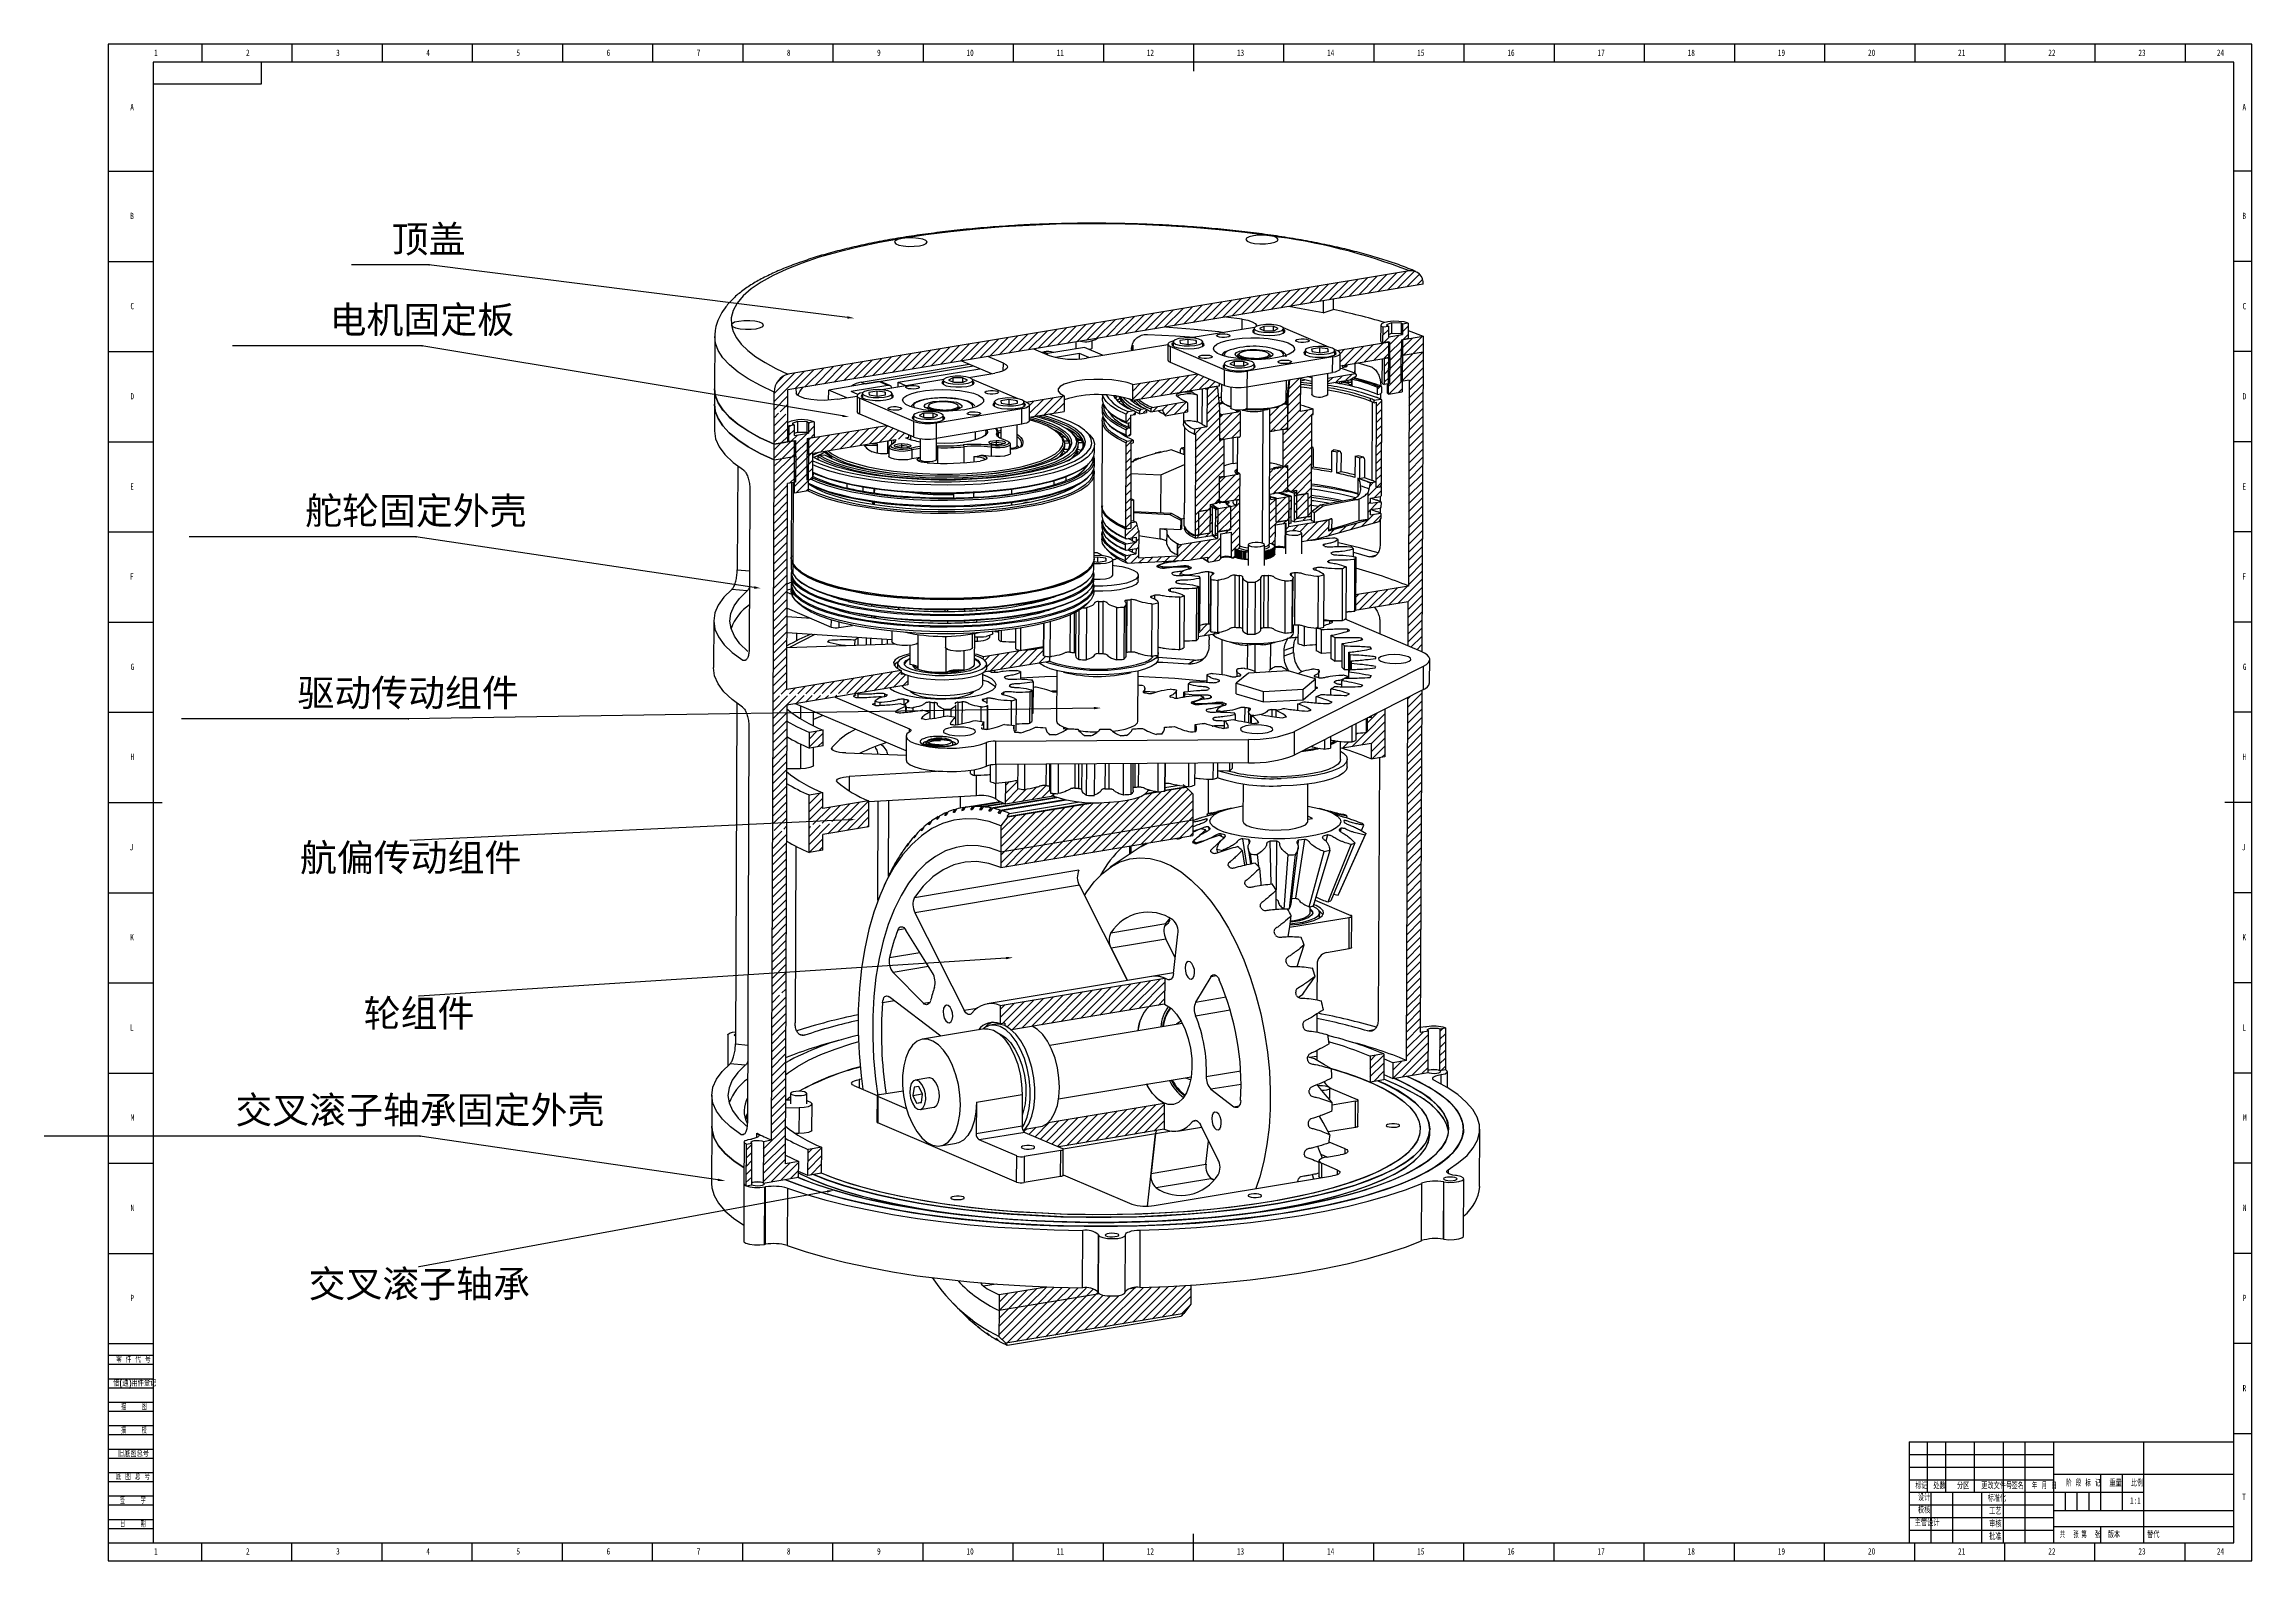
# Model space of a CAD drawing. Header units: millimetres. Extents: x -35 to 1189, y 0 to 841.
import ezdxf
from ezdxf import colors
from ezdxf.entities.mleader import LeaderData, LeaderLine
from ezdxf.math import Vec2, Vec3

# ---------------------------------------------------------------- set-up
doc = ezdxf.new("R2010")
doc.units = ezdxf.units.MM
for name, color, linetype in [('10', 7, 'Continuous'), ('5', 7, 'Continuous'), ('9', 7, 'Continuous'), ('SLD-0', 7, 'Continuous')]:
    doc.layers.add(name, color=color, linetype=linetype)
doc.styles.add('SLDTEXTSTYLE0', font='TXT', dxfattribs={"width": 0.7, "bigfont": 'bigfont'})
doc.styles.add('SLDTEXTSTYLE1', font='TXT', dxfattribs={"width": 0.6, "bigfont": 'bigfont'})
doc.styles.add('SLDTEXTSTYLE2', font='TXT', dxfattribs={"width": 0.614286, "bigfont": 'bigfont'})
doc.styles.add('SLDTEXTSTYLE3', font='TXT', dxfattribs={"width": 0.62, "bigfont": 'bigfont'})
doc.styles.add('SLDTEXTSTYLE4', font='TXT', dxfattribs={"width": 0.566667, "bigfont": 'bigfont'})
doc.styles.add('SLDTEXTSTYLE5', font='TXT', dxfattribs={"width": 0.7})

msp = doc.modelspace()

# ---------------------------------------------------------------- texts
at = {"layer": '10', "char_height": 3.5, "attachment_point": 2}
for s, insert, style in [('1', (26.5, 838), 'SLDTEXTSTYLE5'), ('2', (77.5, 838), 'SLDTEXTSTYLE5'), ('3', (127.5, 838), 'SLDTEXTSTYLE5'), ('4', (177.5, 838), 'SLDTEXTSTYLE5'), ('5', (227.5, 838), 'SLDTEXTSTYLE5'), ('6', (277.5, 838), 'SLDTEXTSTYLE5'), ('7', (327.5, 838), 'SLDTEXTSTYLE5'), ('8', (377.5, 838), 'SLDTEXTSTYLE5'), ('9', (427.5, 838), 'SLDTEXTSTYLE5'), ('10', (478.1, 838), 'SLDTEXTSTYLE5'), ('11', (528.1, 838), 'SLDTEXTSTYLE5'), ('12', (578.1, 838), 'SLDTEXTSTYLE5'), ('13', (628.1, 838), 'SLDTEXTSTYLE5'), ('14', (678.1, 838), 'SLDTEXTSTYLE5'), ('15', (728.1, 838), 'SLDTEXTSTYLE5'), ('16', (778.1, 838), 'SLDTEXTSTYLE5'), ('17', (828.1, 838), 'SLDTEXTSTYLE5'), ('18', (878.1, 838), 'SLDTEXTSTYLE5'), ('19', (928.1, 838), 'SLDTEXTSTYLE5'), ('20', (978.1, 838), 'SLDTEXTSTYLE5'), ('21', (1028.1, 838), 'SLDTEXTSTYLE5'), ('22', (1078.1, 838), 'SLDTEXTSTYLE5'), ('23', (1128.1, 838), 'SLDTEXTSTYLE5'), ('24', (1171.6, 838), 'SLDTEXTSTYLE5'), ('A', (13.3, 807.8), 'SLDTEXTSTYLE5'), ('A', (1184.8, 807.8), 'SLDTEXTSTYLE5'), ('B', (13.3, 747.5), 'SLDTEXTSTYLE5'), ('B', (1184.8, 747.5), 'SLDTEXTSTYLE5'), ('C', (13.4, 697.5), 'SLDTEXTSTYLE5'), ('C', (1184.9, 697.5), 'SLDTEXTSTYLE5'), ('D', (13.4, 647.5), 'SLDTEXTSTYLE5'), ('D', (1184.9, 647.5), 'SLDTEXTSTYLE5'), ('E', (13.3, 597.5), 'SLDTEXTSTYLE5'), ('E', (1184.8, 597.5), 'SLDTEXTSTYLE5'), ('F', (13.2, 547.5), 'SLDTEXTSTYLE5'), ('F', (1184.7, 547.5), 'SLDTEXTSTYLE5'), ('G', (13.5, 497.5), 'SLDTEXTSTYLE5'), ('G', (1185, 497.5), 'SLDTEXTSTYLE5'), ('H', (13.4, 447.5), 'SLDTEXTSTYLE5'), ('H', (1184.9, 447.5), 'SLDTEXTSTYLE5'), ('J', (13, 397.5), 'SLDTEXTSTYLE5'), ('J', (1184.5, 397.5), 'SLDTEXTSTYLE5'), ('K', (13.3, 347.5), 'SLDTEXTSTYLE5'), ('K', (1184.8, 347.5), 'SLDTEXTSTYLE5'), ('L', (13.2, 297.5), 'SLDTEXTSTYLE5'), ('L', (1184.7, 297.5), 'SLDTEXTSTYLE5'), ('M', (13.6, 247.5), 'SLDTEXTSTYLE5'), ('M', (1185.1, 247.5), 'SLDTEXTSTYLE5'), ('N', (13.5, 197.5), 'SLDTEXTSTYLE5'), ('N', (1185, 197.5), 'SLDTEXTSTYLE5'), ('P', (13.4, 147.5), 'SLDTEXTSTYLE5'), ('P', (1184.9, 147.5), 'SLDTEXTSTYLE5'), ('R', (1184.9, 97.5), 'SLDTEXTSTYLE5'), ('T', (1184.7, 37.3), 'SLDTEXTSTYLE5'), ('校核', (1007.2, 29.9), 'SLDTEXTSTYLE0'), ('主管设计', (1008.9, 22.8), 'SLDTEXTSTYLE0'), ('1', (26.5, 7), 'SLDTEXTSTYLE5'), ('2', (77.5, 7), 'SLDTEXTSTYLE5'), ('3', (127.5, 7), 'SLDTEXTSTYLE5'), ('4', (177.5, 7), 'SLDTEXTSTYLE5'), ('5', (227.5, 7), 'SLDTEXTSTYLE5'), ('6', (277.5, 7), 'SLDTEXTSTYLE5'), ('7', (327.5, 7), 'SLDTEXTSTYLE5'), ('8', (377.5, 7), 'SLDTEXTSTYLE5'), ('9', (427.5, 7), 'SLDTEXTSTYLE5'), ('10', (478.1, 7), 'SLDTEXTSTYLE5'), ('11', (528.1, 7), 'SLDTEXTSTYLE5'), ('12', (578.1, 7), 'SLDTEXTSTYLE5'), ('13', (628.1, 7), 'SLDTEXTSTYLE5'), ('14', (678.1, 7), 'SLDTEXTSTYLE5'), ('15', (728.1, 7), 'SLDTEXTSTYLE5'), ('16', (778.1, 7), 'SLDTEXTSTYLE5'), ('17', (828.1, 7), 'SLDTEXTSTYLE5'), ('18', (878.1, 7), 'SLDTEXTSTYLE5'), ('19', (928.1, 7), 'SLDTEXTSTYLE5'), ('20', (978.1, 7), 'SLDTEXTSTYLE5'), ('21', (1028.1, 7), 'SLDTEXTSTYLE5'), ('22', (1078.1, 7), 'SLDTEXTSTYLE5'), ('23', (1128.1, 7), 'SLDTEXTSTYLE5'), ('24', (1171.6, 7), 'SLDTEXTSTYLE5')]:
    msp.add_mtext(s, dxfattribs=dict(at, insert=insert, style=style))
at = {"layer": '10', "color": 7, "insert": (1112.5, 16.2), "char_height": 3.5, "attachment_point": 2, "style": 'SLDTEXTSTYLE0'}
msp.add_mtext('版本', dxfattribs=at)
at = {"layer": '9', "color": 7, "char_height": 3.5}
for s, insert, attachment_point, style in [('零 件 代 号', (4.5, 113.4), 1, 'SLDTEXTSTYLE2'), ('借(通)用件登记', (2.9, 100.3), 1, 'SLDTEXTSTYLE0'), ('描    图', (14.4, 87.2), 2, 'SLDTEXTSTYLE4'), ('描    校', (14.3, 74.1), 2, 'SLDTEXTSTYLE4'), ('旧底图总号', (5.5, 61.2), 1, 'SLDTEXTSTYLE0'), ('底 图 总 号', (4.2, 48.4), 1, 'SLDTEXTSTYLE2'), ('标记', (1005.8, 43.3), 2, 'SLDTEXTSTYLE0'), ('设计', (1007.2, 36.8), 2, 'SLDTEXTSTYLE0'), ('处数', (1015.8, 43.3), 2, 'SLDTEXTSTYLE0'), ('分区', (1028.9, 43.3), 2, 'SLDTEXTSTYLE0'), ('更改文件号', (1047.5, 43.3), 2, 'SLDTEXTSTYLE0'), ('签名', (1059.1, 43.3), 2, 'SLDTEXTSTYLE0'), ('年 月 日', (1073.9, 43.3), 2, 'SLDTEXTSTYLE3'), ('阶 段 标 记', (1095.5, 44.8), 2, 'SLDTEXTSTYLE2'), ('重量', (1113.4, 44.8), 2, 'SLDTEXTSTYLE0'), ('比例', (1125.3, 44.8), 2, 'SLDTEXTSTYLE0'), ('签    字', (13.7, 35.2), 2, 'SLDTEXTSTYLE4'), ('标准化', (1047.6, 36.4), 2, 'SLDTEXTSTYLE0'), ('工艺', (1046.7, 29.2), 2, 'SLDTEXTSTYLE0'), ('日    期', (13.8, 22.2), 2, 'SLDTEXTSTYLE4'), ('批准', (1046.7, 15.2), 2, 'SLDTEXTSTYLE0'), ('审核', (1046.7, 22.2), 2, 'SLDTEXTSTYLE0'), ('共  张', (1087.7, 16.2), 2, 'SLDTEXTSTYLE1'), ('第  张', (1099.7, 16.2), 2, 'SLDTEXTSTYLE1')]:
    msp.add_mtext(s, dxfattribs=dict(at, insert=insert, attachment_point=attachment_point, style=style))
at = {"layer": 'SLD-0', "char_height": 3.5}
for s, insert, attachment_point, style in [('1:1', (1124.4, 35.2), 2, 'SLDTEXTSTYLE5'), ('替代', (1130.9, 16.2), 1, 'SLDTEXTSTYLE0')]:
    msp.add_mtext(s, dxfattribs=dict(at, insert=insert, attachment_point=attachment_point, style=style))

# ---------------------------------------------------------------- blocks, each defined once
blk = doc.blocks.new('SW_HATCH_0')
at = {"color": 0, "linetype": 'Continuous', "lineweight": 18}
for p, q in [((111.1, 393.9), (121.5, 404.3)), ((116.4, 394.8), (126.8, 405.2)), ((121.8, 395.7), (132.2, 406.1)), ((127.2, 396.6), (137.6, 407)), ((132.6, 397.5), (142.2, 407.2)), ((138, 398.4), (145, 405.4)), ((41.1, 382.3), (51.4, 392.7)), ((46.4, 383.2), (56.8, 393.6)), ((51.8, 384.1), (62.2, 394.5)), ((57.2, 385), (67.6, 395.4)), ((62.6, 385.9), (73, 396.3)), ((68, 386.8), (78.4, 397.2)), ((73.4, 387.7), (83.8, 398.1)), ((78.8, 388.6), (89.1, 399)), ((84.1, 389.5), (94.5, 399.9)), ((89.5, 390.4), (99.9, 400.8)), ((94.9, 391.3), (105.3, 401.6)), ((100.3, 392.2), (110.7, 402.5)), ((105.7, 393), (116.1, 403.4)), ((143.4, 399.3), (146.6, 402.5)), ((-34.3, 369.8), (-23.9, 380.2)), ((-28.9, 370.7), (-18.6, 381.1)), ((-23.6, 371.6), (-13.2, 382)), ((-18.2, 372.5), (-7.8, 382.9)), ((-12.8, 373.4), (-2.4, 383.8)), ((-7.4, 374.3), (3, 384.6)), ((-2, 375.1), (8.4, 385.5)), ((3.4, 376), (13.8, 386.4)), ((8.7, 376.9), (19.1, 387.3)), ((14.1, 377.8), (24.5, 388.2)), ((19.5, 378.7), (29.9, 389.1)), ((24.9, 379.6), (35.3, 390)), ((30.3, 380.5), (40.7, 390.9)), ((35.7, 381.4), (46.1, 391.8)), ((-109.7, 357.3), (-99.3, 367.6)), ((-104.3, 358.1), (-93.9, 368.5)), ((-98.9, 359), (-88.6, 369.4)), ((-93.6, 359.9), (-83.2, 370.3)), ((-88.2, 360.8), (-77.8, 371.2)), ((-82.8, 361.7), (-72.4, 372.1)), ((-77.4, 362.6), (-67, 373)), ((-72, 363.5), (-61.6, 373.9)), ((-66.6, 364.4), (-56.2, 374.8)), ((-61.3, 365.3), (-50.9, 375.7)), ((-55.9, 366.2), (-45.5, 376.6)), ((-50.5, 367.1), (-40.1, 377.5)), ((-45.1, 368), (-34.7, 378.4)), ((-39.7, 368.9), (-29.3, 379.3)), ((114.5, 357), (124.9, 367.4)), ((124.7, 371.7), (127.9, 374.8)), ((124.9, 367.4), (128.4, 370.8)), ((127.8, 365.8), (133.7, 371.7)), ((127.8, 361.3), (135.5, 368.9)), ((134.8, 363.8), (141, 370)), ((134.8, 368.3), (135.7, 369.1)), ((135.5, 373.5), (138.7, 376.6)), ((135.7, 369.1), (138.6, 372.1)), ((136, 360.5), (146.4, 370.9)), ((-185.1, 344.7), (-174.7, 355.1)), ((-179.7, 345.6), (-169.3, 356)), ((-174.3, 346.5), (-163.9, 356.9)), ((-169, 347.4), (-158.6, 357.8)), ((-163.6, 348.3), (-153.2, 358.7)), ((-158.2, 349.2), (-147.8, 359.6)), ((-152.8, 350.1), (-142.4, 360.5)), ((-147.4, 351), (-137, 361.4)), ((-142, 351.9), (-131.6, 362.3)), ((-136.6, 352.8), (-126.3, 363.2)), ((-131.3, 353.7), (-120.9, 364.1)), ((-125.9, 354.6), (-115.5, 365)), ((-120.5, 355.5), (-110.1, 365.9)), ((-115.1, 356.4), (-104.7, 366.8)), ((100.9, 356.8), (108.7, 364.7)), ((100.9, 361.3), (103.3, 363.8)), ((103.7, 355.2), (114.1, 365.6)), ((109.1, 356.1), (119.5, 366.5)), ((119.9, 357.9), (128.5, 366.5)), ((125.3, 358.8), (128.5, 362)), ((125.3, 354.3), (128.4, 357.4)), ((127.8, 356.8), (135.4, 364.4)), ((127.8, 352.3), (135.4, 359.9)), ((127.8, 347.8), (135.4, 355.4)), ((134.8, 350.3), (146.8, 362.3)), ((134.8, 354.8), (141.4, 361.4)), ((134.8, 359.3), (136, 360.5)), ((134.9, 345.9), (146.8, 357.8)), ((141.4, 361.4), (146.8, 366.9)), ((146.8, 362.3), (146.8, 362.4)), ((-213, 334.8), (-196.3, 351.5)), ((-212.9, 339.3), (-201.6, 350.6)), ((-211.6, 345.1), (-207.4, 349.3)), ((-201.3, 342), (-190.9, 352.4)), ((-195.9, 342.9), (-185.5, 353.3)), ((-190.5, 343.8), (-180.1, 354.2)), ((-14.1, 336.1), (-4.4, 345.9)), ((-14.1, 340.6), (-9.7, 345)), ((-9.4, 336.4), (1, 346.8)), ((-4, 337.3), (6.4, 347.7)), ((1.4, 338.2), (11.8, 348.6)), ((6.8, 339.1), (17.2, 349.5)), ((12.2, 340), (22.2, 350)), ((17.6, 340.9), (25.4, 348.7)), ((23, 341.8), (28.5, 347.3)), ((28.3, 342.6), (31.7, 346)), ((33.7, 343.5), (34, 343.9)), ((72, 336.9), (79, 343.9)), ((72.5, 341.9), (78.5, 347.9)), ((73, 346.9), (73.1, 347)), ((94.1, 345.6), (96.8, 348.2)), ((98.7, 345.7), (102.2, 349.1)), ((104.1, 346.6), (107.6, 350)), ((121.7, 341.7), (123.4, 343.4)), ((125.2, 345.3), (128.4, 348.4)), ((125.3, 349.8), (128.4, 352.9)), ((127.8, 343.3), (135.4, 350.9)), ((127.9, 339), (135.4, 346.4)), ((139.1, 336.7), (146.8, 344.3)), ((139.2, 345.7), (146.8, 353.3)), ((139.2, 341.2), (146.8, 348.8)), ((-213, 330.3), (-205.4, 338)), ((-209.6, 329.2), (-205.4, 333.4)), ((-71.5, 328.2), (-63.6, 336)), ((-71.4, 332.7), (-69, 335.1)), ((-68.6, 326.5), (-58.2, 336.9)), ((-63.2, 327.4), (-52.8, 337.8)), ((-57.8, 328.3), (-52.1, 334)), ((-2.9, 329.4), (-0.1, 332.1)), ((2.4, 330.2), (5.3, 333)), ((3.8, 327.1), (10.6, 333.9)), ((9.1, 327.9), (15.8, 334.6)), ((27, 336.9), (32.8, 342.7)), ((27, 332.4), (33.2, 338.6)), ((27, 327.9), (33.6, 334.5)), ((27.1, 341.4), (28.3, 342.6)), ((62, 322.4), (72, 332.4)), ((62, 326.9), (67.2, 332.1)), ((72, 332.4), (79, 339.4)), ((72, 327.9), (79, 334.9)), ((119.8, 335.3), (120.1, 335.7)), ((121, 332), (123.9, 335)), ((133.3, 339.9), (135.4, 341.9)), ((139.1, 332.2), (146.7, 339.8)), ((139.1, 327.7), (146.7, 335.3)), ((139.1, 323.2), (146.7, 330.8)), ((-213, 325.8), (-210.5, 328.3)), ((-213, 321.3), (-206.5, 327.8)), ((-213, 316.8), (-205.4, 324.4)), ((-213, 312.3), (-205.4, 319.9)), ((-205.6, 328.7), (-205.4, 328.9)), ((-204.8, 320.6), (-204, 321.4)), ((-204.8, 316.1), (-201.7, 319.2)), ((-194, 322.4), (-193.2, 323.2)), ((-194, 317.9), (-190.9, 321)), ((-176.3, 308.6), (-165.9, 319)), ((-170.9, 309.5), (-160.5, 319.9)), ((-165.5, 310.4), (-155.1, 320.8)), ((-160.1, 311.3), (-150.1, 321.3)), ((-154.8, 312.2), (-147, 320)), ((-149.4, 313.1), (-143.8, 318.7)), ((-52.4, 329.2), (-52.1, 329.5)), ((-18, 318.8), (-16.6, 320.2)), ((-17.8, 328), (-16.3, 329.5)), ((-17.8, 323.4), (-15.4, 325.9)), ((-15.7, 321.1), (-15.4, 321.4)), ((-13.7, 327.6), (-12.9, 328.4)), ((-8.3, 328.5), (-6.5, 330.2)), ((14.5, 328.8), (16.3, 330.6)), ((20.4, 316.8), (23.9, 320.2)), ((20.6, 312.5), (34, 325.8)), ((20.6, 308), (34, 321.3)), ((27, 323.3), (34, 330.3)), ((33.9, 316.8), (45.4, 328.3)), ((34, 321.3), (41.2, 328.6)), ((34, 325.8), (35.9, 327.7)), ((35.4, 313.8), (45.4, 323.7)), ((40.8, 314.7), (45.3, 319.2)), ((62.3, 318.3), (72, 327.9)), ((67.7, 319.1), (72, 323.4)), ((69.3, 302.8), (85.2, 318.7)), ((69.4, 316.4), (83.1, 330.1)), ((69.4, 311.8), (85.9, 328.4)), ((69.4, 307.3), (85.3, 323.2)), ((72, 323.4), (78.9, 330.4)), ((121, 327.5), (123.9, 330.5)), ((121, 323), (123.9, 325.9)), ((121, 318.5), (123.9, 321.4)), ((139, 314.2), (146.7, 321.8)), ((139.1, 318.7), (146.7, 326.3)), ((-213.1, 303.3), (-203.6, 312.8)), ((-213.1, 307.8), (-209, 311.9)), ((-209, 311.9), (-205.4, 315.4)), ((-208.6, 303.3), (-201, 310.9)), ((-203.6, 312.8), (-200.1, 316.2)), ((-203.2, 304.2), (-201, 306.3)), ((-201.7, 310.2), (-194.7, 317.1)), ((-201.7, 305.7), (-194, 313.3)), ((-201.7, 301.2), (-194.1, 308.8)), ((-194.7, 308.2), (-187.4, 315.5)), ((-194.7, 312.7), (-192.8, 314.6)), ((-192.8, 314.6), (-190.9, 316.5)), ((-192.4, 306), (-182.1, 316.4)), ((-187.1, 306.9), (-176.7, 317.2)), ((-181.7, 307.7), (-171.3, 318.1)), ((-144, 314), (-140.7, 317.3)), ((-138.6, 314.9), (-138.3, 315.2)), ((-18, 309.8), (-14.5, 313.3)), ((-18, 305.3), (-15.1, 308.2)), ((-16.4, 315.9), (-15.4, 316.9)), ((20.6, 303.5), (33.9, 316.8)), ((20.6, 299), (35, 313.4)), ((20.6, 294.5), (36.4, 310.3)), ((70, 299), (85.2, 314.2)), ((71.9, 296.4), (85.2, 309.7)), ((120.9, 314), (123.9, 316.9)), ((120.9, 309.5), (123.8, 312.4)), ((120.9, 305), (123.8, 307.9)), ((139, 309.7), (146.7, 317.3)), ((139, 305.1), (146.6, 312.8)), ((139, 300.6), (146.6, 308.3)), ((-213.2, 285.3), (-201.1, 297.3)), ((-213.1, 294.3), (-203.2, 304.2)), ((-213.1, 298.8), (-208.6, 303.3)), ((-213.1, 289.8), (-201.1, 301.8)), ((-201.7, 296.7), (-194.1, 304.3)), ((-201.7, 292.2), (-194.1, 299.8)), ((-201.7, 287.7), (-194.1, 295.3)), ((-194.8, 294.7), (-191.6, 297.9)), ((-194.7, 303.7), (-192.4, 306)), ((-194.7, 299.2), (-191.6, 302.4)), ((-18.1, 300.7), (-15.1, 303.7)), ((-18.1, 296.2), (-15.1, 299.2)), ((-18.1, 291.7), (-15.2, 294.7)), ((20.5, 289.9), (36.4, 305.8)), ((20.5, 285.4), (36.4, 301.3)), ((20.5, 280.9), (36.4, 296.8)), ((33.8, 285.3), (42.8, 294.2)), ((61.8, 290.8), (69.7, 298.7)), ((61.8, 286.3), (71.9, 296.4)), ((61.9, 295.3), (64.3, 297.8)), ((71.8, 291.9), (85.2, 305.2)), ((71.8, 287.3), (85.2, 300.7)), ((74.3, 285.3), (85.2, 296.2)), ((120.8, 291.5), (123.8, 294.4)), ((120.9, 300.5), (123.8, 303.4)), ((120.9, 296), (123.8, 298.9)), ((138.9, 287.1), (146.6, 294.7)), ((139, 296.1), (146.6, 303.8)), ((139, 291.6), (146.6, 299.3)), ((-213.2, 280.7), (-205.5, 288.4)), ((-213.2, 276.2), (-205.6, 283.9)), ((-204.4, 289.5), (-201.1, 292.8)), ((-200.5, 284.4), (-194.1, 290.8)), ((-195.2, 285.3), (-194.2, 286.3)), ((-193.6, 291.3), (-191.6, 293.3)), ((-18.1, 287.2), (-15.2, 290.1)), ((-18.1, 282.7), (-15.2, 285.6)), ((20.5, 276.4), (33.8, 289.8)), ((20.5, 271.9), (33.8, 285.3)), ((33.8, 289.8), (37.4, 293.3)), ((33.8, 280.8), (45.2, 292.2)), ((36.9, 279.4), (45.2, 287.7)), ((42.3, 280.3), (45.2, 283.2)), ((61.8, 281.8), (62.1, 282.1)), ((63.8, 283.8), (64.3, 284.3)), ((64.3, 284.4), (71.8, 291.9)), ((65.4, 276.5), (70.8, 281.8)), ((69.2, 284.7), (71.8, 287.3)), ((75.6, 282.1), (76.9, 283.4)), ((76.9, 283.4), (85.1, 291.7)), ((76.9, 278.9), (81.6, 283.6)), ((81.6, 283.6), (85.1, 287.2)), ((83.2, 280.8), (85.1, 282.7)), ((116.4, 282.5), (121.2, 287.3)), ((117.5, 288.1), (119.3, 289.9)), ((120, 281.6), (123.7, 285.4)), ((121.2, 287.3), (123.8, 289.9)), ((138.9, 282.6), (146.6, 290.2)), ((138.9, 278.1), (146.5, 285.7)), ((-213.2, 271.7), (-205.6, 279.4)), ((-213.2, 267.2), (-205.6, 274.9)), ((-213.2, 262.7), (-205.6, 270.3)), ((-18.2, 273.7), (-15.2, 276.6)), ((-18.2, 269.2), (-15.2, 272.1)), ((-18.1, 278.2), (-15.2, 281.1)), ((22.3, 264.8), (28.7, 271.2)), ((22.4, 269.3), (27.7, 274.7)), ((27.7, 274.7), (28.7, 275.7)), ((28.7, 275.7), (29.4, 276.4)), ((28.7, 271.2), (30, 272.4)), ((31.2, 278.1), (33.8, 280.8)), ((31.7, 274.2), (33, 275.5)), ((31.7, 269.7), (33, 271)), ((33, 271), (38.5, 276.5)), ((33, 266.5), (40.1, 273.6)), ((40.1, 273.6), (45.2, 278.7)), ((40.1, 269.1), (45.2, 274.2)), ((40.1, 264.6), (45.2, 269.7)), ((61.7, 268.3), (65.4, 272)), ((61.8, 277.3), (65.4, 280.9)), ((61.8, 272.8), (65.4, 276.5)), ((65.4, 272), (72.5, 279.1)), ((66, 268), (72.5, 274.6)), ((71.4, 268.9), (72.5, 270.1)), ((72.5, 279.1), (73.8, 280.4)), ((72.5, 274.6), (73.8, 275.9)), ((72.5, 270.1), (73.8, 271.3)), ((75.5, 268.6), (76.8, 269.9)), ((75.6, 277.6), (76.9, 278.9)), ((75.6, 273.1), (76.8, 274.4)), ((76.8, 274.4), (83.2, 280.8)), ((76.9, 269.9), (83.2, 276.3)), ((80.4, 269), (82.1, 270.7)), ((82.1, 270.7), (83.2, 271.7)), ((83.2, 276.3), (85.1, 278.2)), ((83.2, 271.7), (85.1, 273.7)), ((113, 265.7), (119.7, 272.3)), ((116.4, 278), (117.8, 279.4)), ((116.4, 273.5), (121.9, 279.1)), ((119.2, 267.4), (123.7, 271.9)), ((123.1, 275.8), (123.7, 276.4)), ((138.9, 273.6), (146.5, 281.2)), ((138.9, 269.1), (146.5, 276.7)), ((138.9, 264.6), (146.5, 272.2)), ((-213.3, 258.2), (-205.6, 265.8)), ((-213.3, 253.7), (-205.6, 261.3)), ((-18.2, 260.2), (-11.9, 266.5)), ((-18.1, 264.8), (-15.3, 267.6)), ((-14.6, 259.3), (-10.9, 263)), ((-12.3, 257.1), (-10.9, 258.5)), ((13.2, 246.7), (23.9, 257.4)), ((18.1, 247.1), (29.3, 258.3)), ((20.4, 267.4), (22.4, 269.3)), ((20.4, 262.9), (22.3, 264.8)), ((21.2, 259.1), (22.9, 260.9)), ((22.9, 260.9), (28.7, 266.7)), ((23.5, 248), (34.5, 259)), ((26.5, 260), (28.3, 261.8)), ((28.3, 261.8), (28.7, 262.1)), ((28.7, 266.7), (29.9, 267.9)), ((28.7, 262.1), (29.9, 263.4)), ((31.7, 265.2), (33, 266.5)), ((31.7, 260.7), (33, 262)), ((33, 262), (33.7, 262.7)), ((33.7, 262.7), (40.1, 269.1)), ((37.3, 261.8), (39, 263.6)), ((39, 263.6), (40.1, 264.6)), ((40.6, 260.6), (45.1, 265.2)), ((40.6, 256.1), (45.1, 260.6)), ((61.7, 263.8), (66, 268)), ((61.7, 259.3), (64.8, 262.4)), ((63.1, 256.2), (64.8, 257.9)), ((69.6, 267.2), (71.4, 268.9)), ((71, 264.1), (72.5, 265.6)), ((74.5, 263.1), (77.8, 266.4)), ((78.6, 262.6), (83.2, 267.3)), ((79.6, 259.3), (88.6, 268.2)), ((82.7, 257.8), (93.9, 269.1)), ((88.1, 258.7), (94.5, 265.1)), ((94.3, 260.4), (97.9, 264.1)), ((100.5, 262.2), (104.2, 265.8)), ((106.8, 263.9), (110.4, 267.6)), ((138.8, 260.1), (146.5, 267.7)), ((138.8, 255.6), (146.4, 263.2)), ((138.8, 251.1), (146.4, 258.7)), ((-213.3, 249.2), (-205.7, 256.8)), ((-213.3, 244.7), (-205.7, 252.3)), ((-213.3, 240.2), (-205.7, 247.8)), ((-18.3, 246.7), (-15, 250)), ((-16.9, 252.5), (-12.7, 256.7)), ((-15.2, 245.2), (-10.9, 249.5)), ((-12.3, 252.6), (-10.9, 254)), ((-10.5, 245.5), (-7.7, 248.2)), ((-5.7, 245.7), (-3, 248.5)), ((-1, 246), (1.8, 248.7)), ((3.8, 246.2), (6.5, 249)), ((8.5, 246.5), (18.6, 256.5)), ((10.9, 253.4), (13.2, 255.6)), ((27.3, 247.4), (34.4, 254.5)), ((30.8, 246.3), (34.4, 249.9)), ((40.6, 251.6), (45.1, 256.1)), ((41.5, 248.1), (42.5, 249.1)), ((64.7, 253.3), (64.8, 253.4)), ((138.8, 246.6), (146.4, 254.2)), ((138.8, 242), (146.4, 249.7)), ((138.8, 237.5), (146.4, 245.2)), ((-213.4, 231.2), (-205.7, 238.8)), ((-213.4, 226.7), (-205.7, 234.3)), ((-213.3, 235.7), (-205.7, 243.3)), ((133, 222.8), (146.3, 236.1)), ((138.7, 233), (146.4, 240.7)), ((-213.4, 222.1), (-205.8, 229.8)), ((-213.4, 217.6), (-205.8, 225.3)), ((-213.4, 213.1), (-205.8, 220.8)), ((109.4, 221.7), (116.5, 228.8)), ((109.4, 226.2), (111.1, 227.9)), ((111.5, 219.3), (121.9, 229.7)), ((116.9, 220.2), (127.3, 230.6)), ((122.3, 221.1), (132.7, 231.5)), ((127.7, 222), (138.1, 232.3)), ((138.4, 223.7), (146.3, 231.6)), ((138.7, 219.5), (146.3, 227.1)), ((138.7, 215), (146.3, 222.6)), ((-213.5, 204.1), (-205.8, 211.7)), ((-213.4, 208.6), (-205.8, 216.3)), ((22.2, 206.3), (27.4, 211.5)), ((25.3, 205), (28.9, 208.5)), ((138.6, 210.5), (146.3, 218.1)), ((138.6, 206), (146.3, 213.6)), ((138.6, 201.5), (146.2, 209.1)), ((-213.5, 199.6), (-205.9, 207.2)), ((-213.5, 195.1), (-205.9, 202.7)), ((-213.5, 190.6), (-205.9, 198.2)), ((-87.7, 186.2), (-77.3, 196.6)), ((-82.4, 187.1), (-72.4, 197)), ((-77, 188), (-67.2, 197.7)), ((-71.6, 188.8), (-63.5, 196.9)), ((30.7, 205.8), (31.8, 206.9)), ((140.2, 198.6), (146.2, 204.6)), ((143.4, 197.2), (146.2, 200.1)), ((-213.6, 177.1), (-205.9, 184.7)), ((-213.5, 186.1), (-205.9, 193.7)), ((-213.5, 181.6), (-205.9, 189.2)), ((-163.1, 173.6), (-152.7, 184)), ((-157.7, 174.5), (-147.3, 184.9)), ((-152.4, 175.4), (-142.6, 185.2)), ((-96.1, 191.3), (-93.5, 193.9)), ((-95.1, 187.8), (-88.1, 194.8)), ((-93.1, 185.3), (-82.7, 195.7)), ((-66.2, 189.7), (-62.3, 193.6)), ((-60.8, 190.6), (-60.3, 191.2)), ((-213.6, 172.6), (-206, 180.2)), ((-213.6, 159), (-201, 171.7)), ((-213.6, 163.6), (-205.5, 171.7)), ((-213.6, 168.1), (-210, 171.6)), ((-209, 172.6), (-206, 175.7)), ((-204.5, 172.7), (-201.2, 176)), ((-200.8, 167.4), (-196.4, 171.8)), ((-199.9, 172.7), (-195.8, 176.9)), ((-195.4, 172.8), (-190.4, 177.8)), ((-195.4, 168.3), (-191.9, 171.8)), ((-190.9, 172.8), (-185, 178.7)), ((-190, 169.2), (-187.3, 171.9)), ((-186.3, 172.9), (-179.7, 179.6)), ((-184.7, 170.1), (-182.8, 171.9)), ((-181.8, 172.9), (-174.3, 180.4)), ((-179.3, 170.9), (-178.3, 172)), ((-177.3, 173), (-168.9, 181.3)), ((-173.9, 171.8), (-173.7, 172)), ((-172.7, 173), (-163.5, 182.2)), ((-168.2, 173.1), (-158.1, 183.1)), ((-147, 176.3), (-139.9, 183.4)), ((-141.6, 177.2), (-138.8, 180)), ((138.5, 165.4), (146.1, 173)), ((138.5, 169.9), (140.2, 171.6)), ((-213.7, 154.5), (-206, 162.2)), ((115.5, 151.4), (125.8, 161.7)), ((115.9, 156.4), (121.9, 162.4)), ((138.4, 156.4), (146.1, 164)), ((138.4, 151.9), (146.1, 159.5)), ((138.5, 160.9), (146.1, 168.5)), ((-213.7, 150), (-206, 157.7)), ((-213.7, 145.5), (-206.1, 153.2)), ((-213.7, 141), (-206.1, 148.6)), ((-193.4, 147.8), (-189.3, 152)), ((-193.4, 143.3), (-185.8, 151)), ((107.6, 143.5), (115.4, 151.3)), ((109.6, 150), (110.5, 150.9)), ((113, 144.4), (125.8, 157.2)), ((118.1, 145.1), (125.8, 152.7)), ((118.1, 140.6), (125.7, 148.2)), ((138.4, 147.4), (146, 155)), ((138.4, 142.9), (146, 150.5)), ((-213.8, 127.5), (-206.1, 135.1)), ((-213.7, 136.5), (-206.1, 144.1)), ((-213.7, 132), (-206.1, 139.6)), ((-188.9, 143.4), (-185.8, 146.4)), ((101.1, 146), (101.4, 146.3)), ((102.2, 142.6), (105.7, 146.1)), ((118.7, 136.7), (125.7, 143.7)), ((124.1, 137.6), (125.7, 139.2)), ((138.3, 129.4), (146, 137)), ((138.4, 138.4), (146, 146)), ((138.4, 133.9), (146, 141.5)), ((-213.8, 123), (-206.1, 130.6)), ((-213.8, 118.5), (-206.2, 126.1)), ((-84.6, 117.4), (-77.8, 124.3)), ((-84.6, 122), (-82.8, 123.8)), ((138.3, 124.8), (145.9, 132.5)), ((138.3, 120.3), (145.9, 128)), ((138.3, 115.8), (145.9, 123.5)), ((-213.8, 114), (-206.2, 121.6)), ((-213.8, 109.5), (-206.2, 117.1)), ((-213.8, 105), (-206.2, 112.6)), ((-193.6, 111.8), (-187.8, 117.5)), ((-193.6, 107.3), (-185.9, 114.9)), ((-193.6, 102.8), (-186, 110.4)), ((-193.5, 116.3), (-193.2, 116.7)), ((-186.3, 101.1), (-176.6, 110.7)), ((-183.2, 95.2), (-165.9, 112.5)), ((-181, 101.9), (-171.2, 111.6)), ((-177.8, 96.1), (-160.6, 113.3)), ((-84.6, 112.9), (-77.4, 120.2)), ((-80.9, 112.2), (-73.3, 119.7)), ((-75.5, 113.1), (-67.7, 120.8)), ((-70.1, 114), (-62.2, 121.9)), ((-69, 88.2), (-46.5, 110.7)), ((-64.7, 114.9), (-60.2, 119.4)), ((-63.6, 89.1), (-41.1, 111.6)), ((-59.3, 115.8), (-58, 117.1)), ((-58.2, 90), (-35.8, 112.4)), ((-52.8, 90.9), (-31.3, 112.4)), ((-47.4, 91.8), (-26.6, 112.6)), ((-42, 92.7), (-21.6, 113.1)), ((-36.7, 93.6), (-16.3, 113.9)), ((-31.3, 94.5), (-9.9, 115.8)), ((-25.9, 95.3), (-3.4, 117.9)), ((-20.5, 96.2), (1.9, 118.6)), ((-15.1, 97.1), (7.4, 119.7)), ((-9.7, 98), (12.8, 120.5)), ((-4.3, 98.9), (16.6, 119.9)), ((1, 99.8), (18.9, 117.7)), ((6.4, 100.7), (19.2, 113.5)), ((138.3, 111.3), (145.9, 119)), ((138.3, 106.8), (145.9, 114.4)), ((-213.9, 100.4), (-206.2, 108.1)), ((-212.9, 96.9), (-206.3, 103.6)), ((-207.6, 97.8), (-206.3, 99.1)), ((-193.6, 89.2), (-182.2, 100.7)), ((-193.6, 93.7), (-187.5, 99.9)), ((-193.6, 98.3), (-192.8, 99.1)), ((-191.6, 100.3), (-182, 109.8)), ((-172.4, 97), (-160.6, 108.8)), ((-167, 97.9), (-160.7, 104.3)), ((-161.6, 98.8), (-160.7, 99.8)), ((-87.3, 87.9), (-68, 107.1)), ((-87.2, 92.4), (-73.4, 106.2)), ((-87.2, 96.9), (-78.8, 105.3)), ((-85.1, 85.5), (-62.6, 108)), ((-79.7, 86.4), (-57.2, 108.9)), ((-74.4, 87.3), (-51.8, 109.8)), ((-20.1, 87.6), (-9.7, 98)), ((-14.7, 88.5), (-4.3, 98.9)), ((-9.4, 89.4), (1, 99.8)), ((-4, 90.3), (6.4, 100.7)), ((1.4, 91.2), (11.8, 101.6)), ((6.8, 92.1), (17.2, 102.5)), ((11.8, 101.6), (19.2, 109)), ((12.2, 93), (19.2, 100)), ((17.2, 102.5), (19.2, 104.5)), ((138.2, 102.3), (145.9, 109.9)), ((138.2, 97.8), (145.8, 105.4)), ((138.2, 93.3), (145.8, 100.9)), ((-213.9, 91.4), (-208.8, 96.6)), ((-213.9, 86.9), (-206.3, 94.6)), ((-213.9, 82.4), (-206.3, 90)), ((-193.6, 84.8), (-186, 92.4)), ((-188.2, 85.7), (-186, 87.9)), ((-87.3, 78.8), (-79.7, 86.4)), ((-84.7, 76.9), (-74.4, 87.3)), ((-79.4, 77.8), (-69, 88.2)), ((-74, 78.7), (-63.6, 89.1)), ((-68.6, 79.6), (-58.2, 90)), ((-63.2, 80.5), (-52.8, 90.9)), ((-57.8, 81.4), (-47.4, 91.8)), ((-52.4, 82.3), (-42, 92.7)), ((-47, 83.2), (-36.7, 93.6)), ((-41.7, 84.1), (-31.3, 94.5)), ((-36.3, 85), (-25.9, 95.3)), ((-30.9, 85.8), (-20.5, 96.2)), ((-25.5, 86.7), (-15.1, 97.1)), ((17.6, 93.9), (19.2, 95.5)), ((138.1, 79.8), (145.8, 87.4)), ((138.2, 88.8), (145.8, 96.4)), ((138.2, 84.3), (145.8, 91.9)), ((-214, 73.4), (-206.3, 81)), ((-214, 68.9), (-206.4, 76.5)), ((-213.9, 77.9), (-206.3, 85.5)), ((-87.3, 83.3), (-85.1, 85.5)), ((138.1, 75.3), (145.8, 82.9)), ((138.1, 70.8), (145.7, 78.4)), ((138.1, 66.3), (145.7, 73.9)), ((-214, 64.4), (-206.4, 72)), ((-214, 59.9), (-206.4, 67.5)), ((-214, 55.4), (-206.4, 63)), ((138.1, 61.7), (145.7, 69.4)), ((138.1, 57.2), (145.7, 64.9)), ((-214.1, 50.9), (-206.4, 58.5)), ((-214.1, 46.4), (-206.4, 54)), ((-214.1, 41.9), (-206.5, 49.5)), ((138, 52.7), (145.7, 60.4)), ((138, 48.2), (145.7, 55.9)), ((138, 43.7), (145.6, 51.3)), ((-214.1, 37.3), (-206.5, 45)), ((-214.1, 32.8), (-206.5, 40.5)), ((138, 39.2), (145.6, 46.8)), ((138, 34.7), (145.6, 42.3)), ((138, 30.2), (145.6, 37.8)), ((-214.2, 23.8), (-206.5, 31.5)), ((-214.2, 19.3), (-206.5, 26.9)), ((-214.1, 28.3), (-206.5, 36)), ((137.9, 25.7), (145.6, 33.3)), ((137.9, 21.2), (145.6, 28.8)), ((-214.2, 14.8), (-206.6, 22.4)), ((-214.2, 10.3), (-206.6, 17.9)), ((-214.2, 5.8), (-206.6, 13.4)), ((-26.9, -4.5), (-9.6, 12.8)), ((-21.5, -3.6), (-4.2, 13.7)), ((-16.2, -2.7), (1.2, 14.6)), ((-10.8, -1.8), (3.6, 12.6)), ((137.9, 16.7), (145.5, 24.3)), ((137.9, 12.2), (145.5, 19.8)), ((137.9, 7.7), (145.5, 15.3)), ((-214.3, -3.2), (-206.6, 4.4)), ((-214.2, 1.3), (-210, 5.6)), ((-208.7, 6.9), (-206.6, 8.9)), ((-87.6, -6.8), (-79.6, 1.2)), ((-87.6, -2.3), (-85, 0.3)), ((-86.3, -10), (-74.2, 2.1)), ((-83.8, -11.9), (-68.8, 3)), ((-80.8, -13.4), (-63.5, 3.9)), ((-75.4, -12.5), (-58.1, 4.8)), ((-70, -11.6), (-52.7, 5.7)), ((-64.6, -10.7), (-47.3, 6.6)), ((-59.2, -9.8), (-41.9, 7.5)), ((-53.8, -8.9), (-36.5, 8.4)), ((-48.5, -8.1), (-31.1, 9.3)), ((-43.1, -7.2), (-25.8, 10.2)), ((-37.7, -6.3), (-20.4, 11.1)), ((-32.3, -5.4), (-15, 12)), ((-5.4, -0.9), (3.6, 8.1)), ((0, 0), (3.6, 3.6)), ((137.8, -1.4), (145.5, 6.3)), ((137.8, -5.9), (145.4, 1.8)), ((137.9, 3.1), (145.5, 10.8)), ((-214.3, -7.7), (-206.6, -0.1)), ((-214.3, -12.2), (-206.7, -4.6)), ((-214.3, -16.7), (-206.7, -9.1)), ((137.8, -10.4), (145.4, -2.7)), ((137.8, -14.9), (145.4, -7.3)), ((137.8, -19.4), (145.4, -11.8)), ((-214.4, -30.3), (-206.7, -22.6)), ((-214.3, -21.3), (-206.7, -13.6)), ((-214.3, -25.8), (-206.7, -18.1)), ((130.2, -40.5), (149.8, -20.8)), ((137.7, -23.9), (147.1, -14.6)), ((137.7, -28.4), (149.8, -16.3)), ((156.1, -19), (159.3, -15.8)), ((156.1, -23.5), (159.3, -20.3)), ((156.2, -14.5), (157.9, -12.8)), ((-214.4, -34.8), (-206.8, -27.1)), ((-214.4, -39.3), (-206.8, -31.7)), ((-214.4, -43.8), (-206.8, -36.2)), ((117.4, -35.2), (125.1, -27.6)), ((117.4, -39.7), (125.1, -32.1)), ((117.5, -30.7), (120.5, -27.6)), ((119.4, -42.3), (125, -36.6)), ((130.1, -36), (135.2, -31)), ((135.5, -39.6), (149.8, -25.3)), ((140.9, -38.7), (149.8, -29.8)), ((146.3, -37.8), (149.7, -34.4)), ((156.1, -28), (159.3, -24.8)), ((156.1, -32.5), (159.3, -29.3)), ((157.1, -36), (159.2, -33.8)), ((-214.4, -48.3), (-206.8, -40.7)), ((-214.4, -52.8), (-206.8, -45.2)), ((124.8, -41.4), (125, -41.1)), ((-214.5, -57.3), (-206.8, -49.7)), ((-214.5, -61.8), (-206.9, -54.2)), ((-214.5, -66.3), (-206.9, -58.7)), ((-50.8, -77.8), (-33.5, -60.4)), ((-45.4, -76.9), (-28.1, -59.6)), ((-40.1, -76), (-22.7, -58.7)), ((-34.7, -75.1), (-17.4, -57.8)), ((-29.3, -74.2), (-12, -56.9)), ((-23.9, -73.3), (-6.6, -56)), ((-18.5, -72.4), (-1.2, -55.1)), ((-13.1, -71.5), (3.4, -55)), ((-7.7, -70.6), (3.4, -59.5)), ((-219, -79.8), (-206.9, -67.7)), ((-219, -84.3), (-206.9, -72.2)), ((-214.5, -70.8), (-206.9, -63.2)), ((-74.5, -70), (-72.9, -68.5)), ((-71.5, -71.5), (-67.6, -67.6)), ((-68.3, -72.8), (-60.4, -64.9)), ((-65.2, -74.2), (-55, -64)), ((-62, -75.5), (-49.7, -63.1)), ((-58.9, -76.9), (-44.3, -62.2)), ((-55.8, -78.2), (-38.9, -61.3)), ((-2.4, -69.7), (3.3, -64)), ((3, -68.8), (3.3, -68.5)), ((-228.5, -80.3), (-225.3, -77.1)), ((-228.5, -84.8), (-225.3, -81.6)), ((-219, -88.8), (-206.9, -76.7)), ((-219, -93.3), (-207, -81.2)), ((-194.3, -86.6), (-186.7, -78.9)), ((-194.3, -82), (-191.8, -79.5)), ((-194.3, -91.1), (-186.7, -83.4)), ((-228.6, -98.3), (-225.4, -95.2)), ((-228.5, -89.3), (-225.3, -86.1)), ((-228.5, -93.8), (-225.4, -90.7)), ((-219.1, -97.8), (-207, -85.7)), ((-214.5, -97.7), (-204.1, -87.3)), ((-209.1, -96.8), (-199.4, -87.1)), ((-203.7, -95.9), (-199.4, -91.6)), ((-192.9, -94.2), (-186.7, -87.9)), ((-187.6, -93.3), (-186.7, -92.4)), ((-88.2, -169.1), (-78, -158.8)), ((-83, -168.3), (-72.6, -157.9)), ((-77.6, -167.4), (-67.2, -157)), ((-72.2, -166.5), (-61.9, -156.2)), ((-66.9, -165.6), (-57.6, -156.3)), ((-61.5, -164.7), (-53.2, -156.5)), ((-56.1, -163.8), (-48.8, -156.6)), ((-50.7, -163), (-44.4, -156.7)), ((-45.3, -162.1), (-40, -156.8)), ((-39.9, -161.2), (-36.1, -157.3)), ((-35.5, -179.2), (-13, -156.7)), ((-34.5, -160.3), (-33.2, -159)), ((-30.1, -178.3), (-8.2, -156.4)), ((-24.7, -177.4), (-3.6, -156.2)), ((-19.4, -176.5), (1.1, -156.1)), ((-14, -175.6), (5.8, -155.8)), ((-13, -156.7), (-13, -156.6)), ((-8.6, -174.7), (10.5, -155.6)), ((-3.2, -173.8), (15.3, -155.3)), ((2.2, -172.9), (18.2, -156.9)), ((-88.3, -182.6), (-72.2, -166.5)), ((-88.3, -178.1), (-77.6, -167.4)), ((-88.3, -173.6), (-83, -168.3)), ((-88.2, -164.6), (-83.4, -159.7)), ((-86.6, -185.3), (-66.9, -165.6)), ((-84, -187.3), (-61.5, -164.7)), ((-78.6, -186.4), (-56.1, -163.8)), ((-73.2, -185.5), (-50.7, -163)), ((-67.8, -184.6), (-45.3, -162.1)), ((-62.4, -183.7), (-39.9, -161.2)), ((-57.1, -182.8), (-34.5, -160.3)), ((-51.7, -181.9), (-30.5, -160.7)), ((-46.3, -181), (-26.4, -161.1)), ((-40.9, -180.1), (-21.7, -160.8)), ((7.6, -172), (18.2, -161.4)), ((12.9, -171.1), (18.2, -165.9))]:
    blk.add_line(p, q, dxfattribs=at)

# ---------------------------------------------------------------- linework, layer by layer
at = {"color": 7, "linetype": 'Continuous', "lineweight": 25}
for p, q in [((721.8, 715.3), (377.1, 658.1)), ((729.4, 707.9), (377.1, 649.4)), ((674, 698.7), (674, 692)), ((679.5, 699.6), (679.5, 693.9)), ((629, 688.5), (619.9, 689.7)), ((629, 682.8), (629, 688.5)), ((674, 692), (679.5, 693.9)), ((711.9, 686.4), (709, 685.3)), ((717.1, 686.3), (711.9, 686.4)), ((711.9, 686.4), (711.9, 680.7)), ((718, 685.8), (717.1, 686.3)), ((717.1, 686.3), (717.1, 680.5)), ((718, 685.8), (717.9, 680)), ((721.1, 686.3), (718, 685.8)), ((721.1, 686.3), (721.1, 677.7)), ((336.5, 678.8), (336.3, 649.9)), ((536.8, 675.9), (536.8, 672.5)), ((542.6, 667), (587.8, 674.5)), ((545.8, 672.5), (545.8, 676.6)), ((568.4, 674.1), (567.6, 671.7)), ((568.4, 674.1), (568.4, 671.3)), ((587.8, 674.6), (587.7, 666)), ((590.7, 675.9), (590.7, 673.5)), ((598.8, 677.3), (594.4, 676.6)), ((594.4, 676.6), (594.6, 675.2)), ((594.6, 675.2), (599.2, 674.5)), ((603.4, 676.6), (598.8, 677.3)), ((598.8, 677.3), (598.8, 674.6)), ((599.2, 674.5), (603.6, 675.2)), ((635.8, 683.9), (600.5, 678.1)), ((603.6, 675.2), (603.4, 676.6)), ((603.4, 676.6), (603.4, 675.2)), ((607.2, 673.4), (607.2, 675.9)), ((635.5, 683.4), (635.5, 681)), ((641, 684.5), (638.6, 683.3)), ((638.6, 683.3), (641.4, 682.1)), ((646.2, 684.6), (641, 684.5)), ((641, 684.5), (641, 682.3)), ((641.4, 682.1), (646.6, 682.1)), ((649, 683.4), (646.2, 684.6)), ((646.2, 684.6), (646.2, 682.1)), ((646.6, 682.1), (649, 683.4)), ((677.1, 673), (651.9, 683.7)), ((652, 680.9), (652, 683.3)), ((681.5, 671.1), (710.9, 676)), ((705.9, 685.2), (705.8, 676.5)), ((707.1, 675.3), (707.2, 684)), ((710.3, 675.9), (707.1, 675.3)), ((710.3, 684.5), (707.2, 684)), ((709, 685.3), (710.3, 684.5)), ((710.2, 647), (710.3, 675.9)), ((710.3, 678.8), (710.3, 684.5)), ((710.3, 680), (711.9, 680.7)), ((710.3, 678.8), (717.9, 680)), ((710.9, 667.3), (710.9, 676)), ((711.9, 680.7), (717.1, 680.5)), ((717.1, 680.5), (717.9, 680)), ((717.3, 677), (717.2, 668.4)), ((717.3, 677), (729.3, 679)), ((717.9, 677.1), (717.8, 648.2)), ((721.1, 677.7), (717.9, 677.1)), ((721.1, 682.3), (729.3, 679)), ((729.3, 679), (729.3, 670.4)), ((417.7, 653.6), (477.6, 663.5)), ((419.9, 652.6), (479.9, 662.6)), ((473.3, 665.4), (489.9, 658.3)), ((496.6, 664.1), (488, 667.8)), ((496.5, 659.8), (496.6, 664.1)), ((513.3, 672), (521.9, 668.4)), ((514.1, 671.7), (513.9, 672.1)), ((514.3, 672.2), (514.4, 671.3)), ((517.6, 670.2), (519, 670.4)), ((519, 670.4), (521.3, 669.4)), ((541.6, 672.8), (519.9, 669.2)), ((519.9, 669.2), (521.3, 669.4)), ((538.8, 669.5), (525.5, 667.3)), ((544, 667.3), (538.8, 669.5)), ((538.8, 666.6), (538.8, 669.5)), ((551.6, 668.5), (541.6, 672.8)), ((567.6, 671.7), (567.6, 671.2)), ((619.2, 660.5), (589.1, 673.3)), ((589.1, 673.3), (589.1, 664.7)), ((589.1, 664.7), (619.2, 651.8)), ((619.1, 663.8), (619.1, 661.4)), ((624.6, 665), (622.2, 663.7)), ((622.2, 663.7), (624.9, 662.6)), ((629.8, 665), (624.6, 665)), ((624.6, 665), (624.6, 662.7)), ((624.9, 662.6), (630.1, 662.6)), ((626.5, 668.4), (626.5, 667.9)), ((629.8, 665), (629.7, 662.6)), ((632.5, 663.8), (629.8, 665)), ((630.1, 662.6), (632.5, 663.8)), ((679.2, 667.6), (631.7, 659.7)), ((635.6, 661.3), (635.6, 663.7)), ((644.5, 667.7), (644.5, 668.3)), ((663.9, 671.3), (663.9, 668.8)), ((671.9, 672.6), (667.5, 671.9)), ((667.5, 671.9), (667.8, 670.5)), ((667.8, 670.5), (672.4, 669.8)), ((676.5, 672), (671.9, 672.6)), ((671.9, 672.6), (671.9, 669.9)), ((672.4, 669.8), (676.8, 670.6)), ((676.8, 670.6), (676.5, 672)), ((676.5, 672), (676.5, 670.5)), ((679.1, 658.9), (679.2, 667.6)), ((682, 670.9), (680.2, 671.6)), ((680.4, 668.8), (680.4, 671.2)), ((683.3, 660.9), (683.4, 669.6)), ((683.3, 662.7), (710.9, 667.3)), ((684.6, 662.9), (684.6, 661.7)), ((684.6, 661.7), (687.1, 662.2)), ((687.1, 663.4), (687.1, 662.2)), ((691.5, 664.1), (691.4, 659.9)), ((691.4, 664.1), (691.4, 658.9)), ((706.6, 666.6), (706.5, 653.4)), ((710.9, 667.3), (707.7, 666.8)), ((707.7, 666.8), (707.7, 652.3)), ((710.9, 667.3), (710.8, 652.8)), ((717.2, 668.4), (729.3, 670.4)), ((717.2, 653.9), (717.2, 668.4)), ((729.3, 670.4), (728.6, 504.1)), ((336.3, 649.9), (336.3, 641.3)), ((377, 620.5), (377.1, 649.4)), ((381.4, 650.1), (381.6, 647.4)), ((399.6, 643.6), (399.7, 649.2)), ((427.5, 653.9), (399.7, 649.2)), ((409.7, 644.9), (399.7, 649.2)), ((432.4, 651.8), (412.1, 648.4)), ((417.7, 653.6), (419.9, 652.6)), ((432.4, 651.8), (427.5, 653.9)), ((428.1, 649.4), (463.5, 655.3)), ((433.5, 651.7), (428.7, 653.7)), ((438.2, 653.5), (483.5, 661)), ((438.2, 653.5), (442.3, 651.8)), ((438.2, 651.1), (438.2, 653.5)), ((463.2, 654.7), (463.2, 652.3)), ((468.6, 655.9), (466.2, 654.7)), ((466.2, 654.7), (469, 653.5)), ((473.8, 655.9), (468.6, 655.9)), ((468.6, 655.9), (468.6, 653.6)), ((469, 653.5), (474.2, 653.5)), ((476.6, 654.7), (473.8, 655.9)), ((473.8, 655.9), (473.8, 653.5)), ((474.2, 653.5), (476.6, 654.7)), ((477.4, 656.2), (491.9, 658.6)), ((504.8, 644.3), (479.5, 655.1)), ((479.7, 652.3), (479.7, 654.7)), ((568.3, 643.6), (568.4, 652.3)), ((568.3, 643.6), (616.5, 651.6)), ((568.4, 652.3), (604.2, 658.2)), ((606.8, 650), (606.7, 630.2)), ((609.5, 649.6), (609.4, 628.8)), ((610.2, 650.6), (609.5, 649.6)), ((610.2, 650.6), (614.6, 651.3)), ((614.6, 651.3), (615.3, 650.7)), ((615.3, 650.7), (616.4, 638.6)), ((616.5, 651.6), (616.5, 653)), ((617.5, 652.5), (617.4, 643.6)), ((619.2, 651.8), (619.2, 660.5)), ((622.8, 650.9), (622.8, 639.2)), ((631.7, 659.7), (631.6, 651)), ((631.6, 651), (679.1, 658.9)), ((631.8, 639.2), (631.8, 651)), ((653.4, 643.4), (653.5, 654.6)), ((654.8, 654.9), (653.8, 645.2)), ((654.5, 644.9), (655.5, 655)), ((661.4, 637.4), (661.5, 656)), ((661.5, 654.4), (663.8, 654.9)), ((667.6, 657), (667.6, 646.7)), ((676.6, 646.6), (676.6, 658.5)), ((676.6, 655.8), (691.8, 658.3)), ((676.6, 652.9), (688.7, 654.9)), ((679.9, 653.5), (683, 652.9)), ((683, 654), (683, 652.9)), ((684.2, 654.2), (684.2, 653.6)), ((687.5, 654.7), (687.7, 653.4)), ((689.6, 653.4), (687.7, 653.4)), ((687.7, 653.4), (687.7, 652.8)), ((688.7, 654.9), (692.5, 657)), ((689.3, 655.3), (689.6, 653.4)), ((689.6, 653.4), (689.6, 651.7)), ((689.9, 655.3), (689.9, 651.4)), ((691.4, 658.9), (690.7, 658.8)), ((691.4, 659), (691.4, 658.9)), ((692.5, 657.7), (691.8, 658.3)), ((692.5, 657), (692.5, 657.7)), ((704.1, 650.7), (704.5, 651.2)), ((704.1, 646.8), (704.1, 650.7)), ((704.5, 651.2), (705.8, 651.4)), ((706.4, 650.8), (705.8, 651.4)), ((705.9, 651.8), (705.9, 651.3)), ((706.4, 647.9), (706.4, 650.8)), ((710.8, 652.8), (707.7, 652.3)), ((709.5, 652.6), (709.5, 647.6)), ((721.6, 654.6), (717.2, 653.9)), ((721.6, 654.6), (721.2, 540.5)), ((336.3, 641.3), (336.3, 626.8)), ((369.4, 619.2), (369.5, 648.1)), ((382.4, 646.2), (382.4, 646.2)), ((404.6, 644.1), (415.4, 645.9)), ((415.9, 646.8), (412.1, 648.4)), ((415.4, 646), (415.4, 637.3)), ((446.9, 631.8), (416.8, 644.7)), ((416.8, 644.7), (416.8, 636)), ((418.4, 647.3), (418.4, 644.9)), ((426.4, 648.6), (422, 647.9)), ((422, 647.9), (422.2, 646.5)), ((422.2, 646.5), (426.8, 645.9)), ((431, 648), (426.4, 648.6)), ((426.4, 648.6), (426.4, 645.9)), ((426.8, 645.9), (431.2, 646.6)), ((431.2, 646.6), (431, 648)), ((431, 648), (431, 646.6)), ((434.9, 644.8), (434.9, 647.2)), ((454.2, 639.8), (454.2, 639.2)), ((459.3, 631), (506.8, 638.9)), ((472.1, 640.1), (472.2, 639.8)), ((472.2, 639.2), (472.2, 639.8)), ((491.5, 642.6), (491.5, 640.2)), ((499.6, 644), (495.2, 643.2)), ((495.2, 643.2), (495.4, 641.9)), ((495.4, 641.9), (500, 641.2)), ((504.2, 643.3), (499.6, 644)), ((499.6, 644), (499.6, 641.3)), ((500, 641.2), (504.4, 641.9)), ((504.4, 641.9), (504.2, 643.3)), ((504.2, 643.3), (504.2, 641.9)), ((506.8, 630.3), (506.8, 638.9)), ((509.6, 642.3), (507.9, 643)), ((508, 640.1), (508, 642.6)), ((509.2, 642.4), (530.3, 646)), ((511, 632.3), (511, 641)), ((511, 634.1), (530.3, 637.3)), ((530.3, 646), (530.3, 637.3)), ((551.5, 646.4), (551.4, 643.7)), ((551.4, 639.3), (551.4, 636.5)), ((554.7, 637.4), (555.5, 636.7)), ((558.1, 645.8), (558.1, 646)), ((558.1, 644.7), (559.7, 645.6)), ((562.7, 641.1), (563.3, 641.5)), ((563.9, 640.4), (564.3, 640.6)), ((565.8, 637.4), (564.5, 635.8)), ((565.8, 637.4), (568.9, 637.9)), ((566.8, 644.2), (567.3, 643.6)), ((567.3, 643.6), (567.9, 643.8)), ((568.5, 642.6), (569.5, 643)), ((568.9, 637.9), (569.6, 637.2)), ((572.1, 636.1), (569.4, 637.4)), ((569.6, 637.2), (569.6, 635.7)), ((572.8, 638.6), (572.1, 637.7)), ((572.1, 637.7), (572.1, 636.1)), ((572.1, 636.1), (575.9, 636.8)), ((572.8, 638.6), (575.2, 639)), ((575.2, 639), (575.9, 638.3)), ((578.4, 637.2), (575.9, 638.4)), ((575.9, 638.3), (575.9, 636.8)), ((579.1, 639.6), (578.4, 638.7)), ((578.4, 638.7), (578.4, 637.2)), ((578.4, 637.2), (584.8, 638.3)), ((579.1, 639.6), (598, 642.8)), ((586.3, 635), (598.7, 637.1)), ((592.8, 645.9), (593, 645.8)), ((596.4, 636.7), (596.4, 630.4)), ((596.7, 632), (596.7, 636.8)), ((598, 642.8), (598.7, 642.1)), ((598.7, 642.1), (598.7, 637.1)), ((604, 646.6), (604, 631.5)), ((616.4, 638.6), (616.4, 621.3)), ((617.3, 635.6), (626.7, 637.1)), ((620.7, 640.8), (622.8, 640.1)), ((622.8, 639.8), (621.2, 640.3)), ((626.2, 638), (627.2, 637.5)), ((627.6, 637.6), (626.7, 638)), ((627.2, 637.5), (626.7, 637.1)), ((627.2, 637.5), (627.6, 637.6)), ((627.8, 637.3), (627.8, 623.4)), ((640.3, 564.2), (640.6, 637.8)), ((640.4, 638.4), (640.4, 637.9)), ((644.1, 564), (644.4, 638.9)), ((651.9, 641.3), (653.6, 641.6)), ((652.5, 642), (653, 641.8)), ((652.8, 642.5), (653.6, 642.2)), ((653.5, 645.3), (653.8, 645.2)), ((653.5, 641), (653.6, 641.6)), ((653.5, 641), (653.8, 641.1)), ((654.3, 642), (653.7, 642.2)), ((653.8, 642.2), (653.8, 645.2)), ((653.8, 641.9), (654.2, 642)), ((653.8, 641.1), (653.8, 641.9)), ((654.4, 627.6), (654.5, 644.9)), ((654.4, 627.9), (654.4, 641.7)), ((668.4, 638.6), (661.4, 637.4)), ((668.3, 635.7), (668.4, 638.6)), ((700.1, 643.1), (700.1, 644.5)), ((701.1, 599.1), (701.2, 642.6)), ((702.2, 643.6), (705.7, 644.2)), ((702.2, 642.2), (702.2, 643.6)), ((702.2, 642.2), (703.5, 642.4)), ((703.3, 595.3), (703.5, 642.4)), ((704.1, 646.8), (705.8, 647.1)), ((706.4, 643.6), (705.7, 644.2)), ((705.8, 647.1), (706.4, 647.9)), ((705.8, 647.2), (705.8, 644.1)), ((706.2, 596.5), (706.4, 643.6)), ((710.2, 647), (717.8, 648.2)), ((377, 629.6), (377.7, 629.3)), ((377.6, 620.6), (377.7, 629.3)), ((380.8, 629.8), (377.7, 629.3)), ((382.4, 631.7), (379.5, 630.6)), ((379.5, 630.6), (380.8, 629.8)), ((380.8, 624), (380.8, 629.8)), ((380.8, 625.3), (382.4, 625.9)), ((380.8, 624), (388.4, 625.3)), ((387.6, 631.5), (382.4, 631.7)), ((382.4, 631.7), (382.4, 625.9)), ((382.4, 625.9), (387.6, 625.8)), ((388.5, 631.1), (387.6, 631.5)), ((387.6, 631.5), (387.6, 625.8)), ((387.6, 625.8), (388.4, 625.3)), ((387.8, 622.3), (431.8, 629.6)), ((388.5, 631.1), (388.4, 625.3)), ((391.6, 631.6), (388.5, 631.1)), ((391.6, 631.6), (391.6, 622.9)), ((416.8, 636), (446.9, 623.2)), ((446.7, 635.2), (446.7, 632.8)), ((446.9, 623.2), (446.9, 631.8)), ((452.2, 636.3), (449.8, 635.1)), ((449.8, 635.1), (452.6, 633.9)), ((457.4, 636.4), (452.2, 636.3)), ((452.2, 636.3), (452.2, 634.1)), ((452.6, 633.9), (457.8, 634)), ((460.2, 635.2), (457.4, 636.4)), ((457.4, 636.4), (457.4, 633.9)), ((457.8, 634), (460.2, 635.2)), ((459.3, 631), (459.3, 622.4)), ((506.8, 630.3), (459.3, 622.4)), ((463.2, 632.7), (463.2, 635.1)), ((481.1, 621.6), (481.1, 626)), ((486.4, 626.9), (486.8, 626.3)), ((486.8, 626.3), (486.6, 624.1)), ((487.6, 627), (486.8, 626.3)), ((492.7, 627.6), (492.4, 627.9)), ((493, 628), (492.6, 627.6)), ((492.9, 625.3), (493.7, 624.4)), ((493.9, 623.2), (493.9, 625.3)), ((495.2, 628.4), (495.2, 622.3)), ((504.2, 618), (504.2, 629.8)), ((527.1, 625.2), (529.1, 624.5)), ((528, 624.4), (527.2, 625.1)), ((528.7, 624.7), (528.9, 624.7)), ((535.2, 624.9), (534.4, 625.7)), ((543.8, 624.9), (542.4, 626.3)), ((551.4, 632.1), (551.2, 585)), ((554.7, 630.2), (555.4, 629.5)), ((556.6, 634.7), (556.9, 635.5)), ((564.5, 627.2), (564.4, 624.3)), ((564.5, 635.8), (564.5, 631.6)), ((564.5, 631.6), (565.1, 630.9)), ((565.1, 628.1), (564.5, 627.2)), ((565.1, 630.9), (566.8, 631.2)), ((565.1, 628.1), (566.7, 628.3)), ((566, 628.7), (566, 631.1)), ((566.8, 631.2), (566.7, 628.3)), ((567.1, 635.3), (567, 624.4)), ((567.1, 635.3), (569.6, 635.7)), ((597.1, 628.3), (597, 587)), ((602.5, 627.6), (602.4, 624.7)), ((602.4, 624.7), (603.1, 624.8)), ((609.4, 628.8), (602.5, 627.6)), ((603.1, 624.8), (602.9, 568.5)), ((617.1, 635.8), (616.4, 636.1)), ((616.7, 635.8), (616.4, 635.9)), ((616.4, 635.4), (616.4, 621.6)), ((616.7, 635.8), (617.1, 635.8)), ((617.1, 635.8), (617.1, 635)), ((617.3, 635.6), (617.1, 635.7)), ((617.3, 635), (617.1, 635.1)), ((617.1, 635), (617.3, 635)), ((617.3, 635.6), (617.3, 635)), ((644.4, 626.2), (646.8, 626.6)), ((646.8, 627.1), (647.3, 627.1)), ((646.8, 627.1), (646.8, 626.6)), ((646.8, 626.6), (647.2, 626.7)), ((647.2, 626.7), (647.2, 627.1)), ((647.2, 626.7), (647.3, 626.7)), ((647.3, 626.7), (653.2, 627.7)), ((647.3, 626.7), (647.3, 627.1)), ((651.3, 627.4), (651.8, 627.2)), ((654.4, 627.6), (651.8, 627.2)), ((651.8, 606.9), (651.8, 627.2)), ((653.5, 628), (653.5, 628.3)), ((653.5, 628.3), (653.8, 628.3)), ((653.8, 627.5), (653.8, 628.3)), ((653.8, 627.5), (654.1, 627.5)), ((667.5, 579.2), (667.7, 635.6)), ((667.7, 635.6), (668.3, 635.7)), ((369.4, 619.2), (381.4, 621.2)), ((377, 620.5), (369.4, 619.2)), ((369.4, 610.5), (369.4, 619.2)), ((369.4, 610.5), (381.4, 612.5)), ((377, 620.9), (377.6, 620.6)), ((380.8, 621.1), (377.6, 620.6)), ((380.7, 592.2), (380.8, 621.1)), ((381.4, 612.5), (381.3, 598.1)), ((381.4, 612.5), (381.4, 621.2)), ((387.8, 622.3), (387.7, 613.6)), ((387.7, 613.6), (436.7, 621.7)), ((390.9, 614.1), (387.7, 613.6)), ((387.7, 599.2), (387.7, 613.6)), ((388.4, 622.4), (388.3, 593.5)), ((391.6, 622.9), (388.4, 622.4)), ((390.8, 599.7), (390.9, 614.1)), ((393.6, 612.3), (393.6, 610.8)), ((397.6, 613.1), (394.7, 613)), ((419.9, 618.9), (419.8, 618.7)), ((419.9, 618.4), (426.5, 618.7)), ((426.5, 619.4), (426.5, 614.3)), ((432.2, 621), (432.2, 614.1)), ((432.4, 621), (432.3, 614.2)), ((433.1, 617.5), (433.1, 612.5)), ((434.2, 618.8), (433.4, 618)), ((434.6, 621.4), (434.6, 619)), ((440, 619.5), (440.1, 618.4)), ((440.1, 618.4), (440.1, 617)), ((442.3, 622.7), (444.1, 623)), ((444.1, 623), (444.1, 624.3)), ((445.1, 623.9), (445.1, 621.7)), ((445.2, 616.9), (445.8, 616)), ((445.8, 616), (445.8, 611)), ((450.4, 622.3), (450.4, 610.6)), ((459.4, 610.6), (459.4, 622.4)), ((459.4, 618.3), (460.1, 618.2)), ((459.4, 617.2), (460, 617.2)), ((460.1, 618.2), (460, 617.2)), ((460, 617.2), (460, 608.6)), ((474.4, 618.7), (474.7, 617.7)), ((474.7, 617.7), (474.6, 608.9)), ((480.1, 612.3), (480.1, 609.4)), ((490.1, 618.5), (489.7, 617.5)), ((489.7, 617.5), (489.7, 612.5)), ((492.5, 621.3), (492.6, 620.3)), ((492.6, 620.3), (492.6, 618.8)), ((493.7, 624.4), (493.7, 623.5)), ((500.3, 619.8), (499.5, 620.5)), ((500.6, 614.3), (500.6, 619.2)), ((506.6, 617.9), (506.3, 617.6)), ((530, 613.5), (529, 614)), ((529.1, 622.7), (529.9, 621.9)), ((531.2, 614.5), (529.8, 615.1)), ((530.3, 621), (532.5, 621.1)), ((530.4, 616.4), (532.8, 616.4)), ((530.6, 619.8), (533.2, 619.9)), ((530.6, 617.9), (530.6, 619.4)), ((531.5, 616.4), (532.5, 616)), ((532.6, 616.4), (532.6, 616.1)), ((533.2, 619.9), (533.6, 618.6)), ((535.8, 612), (535.2, 612.4)), ((536.8, 614.1), (537.9, 613.5)), ((537.4, 622.6), (537.4, 622.1)), ((537.4, 615.1), (537.4, 613.7)), ((537.8, 621.3), (540, 621.4)), ((538.1, 620.1), (540.6, 620.2)), ((538.1, 617.8), (538.1, 619.3)), ((540.6, 620.2), (541.1, 618.6)), ((540.8, 617.3), (540.8, 619.8)), ((547.1, 614.5), (547.1, 618.7)), ((564.4, 620), (564.3, 572.9)), ((564.4, 624.3), (565.1, 623.7)), ((565.1, 620.8), (564.4, 620)), ((565.1, 623.7), (566.7, 624)), ((565.1, 620.8), (568.6, 621.4)), ((567, 624.4), (566.7, 624)), ((567.3, 619.8), (567.2, 572.7)), ((567.3, 619.8), (568.6, 620)), ((568.6, 621.4), (568.6, 620)), ((597.1, 613.2), (589.7, 616)), ((594.6, 615.7), (594.6, 614.1)), ((595.1, 617), (596.7, 616.4)), ((596.7, 616.4), (596.7, 613.3)), ((618.9, 621.7), (616.4, 621.3)), ((616.6, 621.3), (616.4, 621.4)), ((616.6, 621.3), (617, 621.4)), ((617, 622.2), (617.3, 622.3)), ((617, 622.2), (617, 621.4)), ((617.3, 622), (617, 622.1)), ((617.5, 621.7), (617, 622)), ((617.3, 622.3), (617.3, 622)), ((617.5, 621.7), (626.6, 623.3)), ((618.9, 621.7), (618.4, 621.9)), ((618.9, 621.7), (618.8, 601.5)), ((624.1, 608.5), (624.1, 622.8)), ((626.4, 623.2), (626.3, 603.9)), ((626.6, 623.3), (627.1, 623.1)), ((627.1, 623.1), (627.5, 623.1)), ((667.9, 617.8), (667.6, 617.6)), ((668.4, 616.5), (668.3, 606.4)), ((679.8, 616), (678.5, 615.3)), ((678.5, 615.3), (678.5, 603.8)), ((681.5, 614.7), (681.4, 603.2)), ((683.3, 615.3), (681.5, 614.7)), ((683.9, 614), (683.8, 603.9)), ((691.6, 612.3), (691.5, 600.7)), ((693.4, 612.8), (691.6, 612.3)), ((349.2, 607.1), (348.9, 549.6)), ((367.9, 233.4), (369.4, 610.5)), ((393.6, 610.8), (393.4, 610.8)), ((401.2, 612), (401.2, 611.1)), ((454.4, 609.4), (454.4, 608.8)), ((531.2, 601), (531.2, 599)), ((534.6, 611.3), (534.2, 611.5)), ((541.4, 605.2), (541, 605.9)), ((541.4, 605.2), (541.4, 606.2)), ((541.4, 605.2), (541.4, 605.1)), ((541.5, 606.3), (541.8, 605.5)), ((543, 607.5), (543.8, 608.2)), ((543, 600.3), (543.7, 601)), ((546.9, 555.8), (547, 602.9)), ((547.1, 607.2), (547.1, 610.1)), ((567.3, 603), (583.8, 602.2)), ((569.3, 610.6), (570.2, 610.4)), ((571.7, 611.5), (572.6, 611.3)), ((583.8, 602.2), (583.7, 581.2)), ((583.8, 602.2), (597.1, 607.9)), ((616.3, 601), (616.2, 588)), ((616.3, 600.7), (616.2, 586.9)), ((616.3, 601), (618.8, 601.5)), ((616.5, 601.1), (616.9, 601.1)), ((616.9, 601.1), (616.9, 600.3)), ((617.2, 600.9), (616.9, 601)), ((617.2, 600.3), (616.9, 600.4)), ((616.9, 600.3), (617.2, 600.3)), ((617.2, 600.9), (626.6, 602.5)), ((617.2, 600.9), (617.2, 600.3)), ((624.1, 608.5), (626.3, 608.9)), ((627.1, 602.8), (626.6, 602.5)), ((627.1, 602.8), (627.4, 602.9)), ((627.7, 602.6), (627.6, 588.8)), ((644.3, 605.4), (646.7, 605.8)), ((650.3, 606.6), (646.3, 606)), ((646.3, 606), (646.7, 605.8)), ((646.7, 605.8), (646.7, 605.4)), ((647.1, 605.7), (646.7, 605.6)), ((647.2, 605.4), (646.7, 605.4)), ((647.1, 605.9), (648.4, 606.1)), ((647.2, 605.9), (647.1, 605.9)), ((647.1, 605.9), (647.1, 605.5)), ((647.2, 605.4), (647.1, 605.5)), ((647.2, 605.9), (648.5, 606.1)), ((647.2, 605.4), (647.2, 605.9)), ((648.4, 606.1), (648.5, 606.1)), ((648.5, 606.1), (648.5, 605.7)), ((648.9, 605.9), (648.5, 605.9)), ((649, 605.7), (648.5, 605.7)), ((648.9, 606.2), (650, 606.4)), ((649, 606.2), (648.9, 606.2)), ((648.9, 606.2), (648.9, 605.8)), ((649, 605.7), (648.9, 605.8)), ((649, 606.2), (650, 606.4)), ((649, 605.7), (649, 606.2)), ((650, 606.4), (650, 605.9)), ((650, 606.4), (650, 606.4)), ((650.3, 606.1), (650, 606.1)), ((650.5, 606), (650, 605.9)), ((650.5, 606.4), (650.3, 606.6)), ((650.3, 606.6), (650.3, 606.1)), ((650.5, 606), (650.3, 606.1)), ((650.5, 606.4), (653.4, 606.9)), ((650.5, 606), (650.5, 606.4)), ((651.8, 606.9), (654.3, 607.4)), ((653.1, 607.1), (653.1, 607.1)), ((653.4, 606.3), (653.4, 606.9)), ((653.4, 606.3), (653.7, 606.4)), ((653.7, 607.2), (654.1, 607.3)), ((653.7, 606.4), (653.7, 607.2)), ((654.2, 607.3), (654.1, 607.3)), ((654.3, 594.3), (654.3, 607.4)), ((654.3, 593.2), (654.3, 607.1)), ((668.3, 606.4), (667.6, 606.1)), ((683.8, 603.9), (681.4, 603.2)), ((693.1, 600.2), (693.1, 591.9)), ((696.2, 611.9), (694, 611.5)), ((694, 611.5), (694, 600)), ((696.9, 600.5), (694, 600)), ((696.9, 610.6), (696.9, 600.5)), ((355.9, 594), (355.6, 505.9)), ((376.5, 483.2), (376.9, 597.4)), ((381.3, 598.1), (376.9, 597.4)), ((379, 597.7), (378.9, 556.4)), ((379.9, 597.9), (379.7, 553.2)), ((380, 597.9), (380, 592.9)), ((380.7, 592.2), (388.3, 593.5)), ((390.8, 599.7), (387.7, 599.2)), ((410, 594.9), (410, 597.1)), ((418.7, 595.3), (418.7, 593.1)), ((424.8, 594.4), (424.8, 592.1)), ((425.1, 592), (425.2, 594.3)), ((469.1, 589.4), (469.1, 591.8)), ((479.9, 592.1), (479.9, 589.8)), ((501.3, 591.8), (501.3, 594.1)), ((524.6, 598.9), (524.7, 598.6)), ((524.7, 596.7), (524.7, 598.8)), ((567.2, 588), (568.7, 588.3)), ((568.7, 588.3), (568.7, 576.7)), ((616.2, 588), (615, 586.4)), ((617.4, 587.1), (626.5, 588.6)), ((624.1, 588.2), (623.8, 587.1)), ((626.1, 588.2), (625.6, 585.3)), ((625.7, 588.4), (626.1, 588.2)), ((627.6, 588.5), (626.1, 588.2)), ((626.5, 588.6), (627, 588.4)), ((627, 588.4), (627.4, 588.4)), ((627.6, 588.5), (627.5, 562)), ((627.6, 588.5), (627.5, 588.5)), ((644.2, 591.5), (646.7, 591.9)), ((644.4, 591.3), (644.2, 591.2)), ((644.9, 588.5), (644.4, 591.3)), ((644.9, 588.5), (647.9, 589)), ((646.7, 592.4), (647.1, 592.4)), ((646.7, 592.4), (646.7, 591.9)), ((646.7, 592), (647.1, 592)), ((647.1, 592), (653.1, 593)), ((647.1, 592), (647.1, 592.4)), ((647.1, 592), (647.1, 592.4)), ((647.1, 592), (647.1, 592)), ((647.9, 576), (647.9, 589)), ((647.9, 576.2), (647.9, 588.7)), ((648.2, 589), (654.7, 590.1)), ((653.4, 593.6), (653.6, 593.7)), ((653.4, 593.3), (653.4, 593.6)), ((653.6, 592.8), (653.6, 593.7)), ((653.6, 592.8), (654, 592.9)), ((655.5, 593.1), (654.3, 594.3)), ((655.5, 593.1), (654.3, 593.6)), ((654.9, 575.1), (655, 590.1)), ((655, 590.1), (656.3, 590.3)), ((655, 577.4), (655, 589.8)), ((655.5, 593.1), (659.3, 593.7)), ((656.2, 575.3), (656.3, 590.3)), ((656.6, 593.3), (658.5, 592.6)), ((658, 592.1), (659.3, 592.3)), ((658, 576.2), (658, 592.1)), ((659.3, 590.9), (659.3, 593.7)), ((659.3, 577.8), (659.3, 592.3)), ((659.3, 590.9), (665.6, 591.9)), ((659.3, 578.1), (659.3, 590.6)), ((665.4, 591.9), (659.6, 590.9)), ((665.6, 578.9), (665.6, 591.9)), ((665.6, 579.2), (665.6, 591.6)), ((672.3, 585.6), (690.6, 588.9)), ((692.3, 588.3), (674, 584.9)), ((693.1, 591.9), (693.1, 590.2)), ((693.7, 588.7), (693.7, 576.6)), ((698.1, 598.5), (698.1, 598.5)), ((698.8, 577.2), (698.8, 592.4)), ((699.5, 594.2), (700.2, 597.6)), ((703.3, 598.2), (700.2, 597.7)), ((700.2, 597.6), (700.2, 597.7)), ((700.2, 589.3), (705.8, 590.2)), ((700.2, 586.4), (700.2, 589.3)), ((700.5, 589.3), (703.5, 588.2)), ((703.3, 595.3), (703.3, 598.2)), ((703.3, 595.3), (706.2, 595.8)), ((703.3, 595.2), (706.2, 595.7)), ((703.3, 595.3), (705.6, 595.6)), ((705.6, 595.6), (706.2, 596.5)), ((705.6, 590.2), (705.6, 587.4)), ((705.8, 590.2), (706.2, 590.7)), ((706.2, 590.7), (706.2, 595.8)), ((423.9, 587.3), (423.9, 585.7)), ((424.7, 587.2), (424.7, 585.5)), ((425.1, 585.5), (425.1, 587.1)), ((501.2, 585.2), (501.2, 586.9)), ((507.7, 586.5), (509, 587.1)), ((507.7, 586.5), (507.7, 586.3)), ((551.2, 584.3), (551.2, 579.2)), ((551.3, 583.9), (551.7, 585.2)), ((554.5, 578.7), (555.2, 578.1)), ((568.7, 576.7), (567.2, 576.5)), ((570.2, 576), (567.2, 575.5)), ((567.2, 575.5), (567.2, 572.7)), ((568.7, 581.9), (589.7, 580.9)), ((589.1, 580.1), (568.7, 581.1)), ((570.2, 576), (570.2, 576)), ((570.2, 576), (571, 572.9)), ((595, 571.8), (595.1, 576.9)), ((595.5, 572.6), (595.6, 577.7)), ((596.9, 573.7), (597, 586.7)), ((604.8, 581.8), (611.2, 582.9)), ((604.8, 581.8), (604.8, 568.8)), ((604.8, 581.5), (604.8, 569.1)), ((610.9, 582.8), (605.1, 581.8)), ((611.2, 584.3), (611.1, 569.8)), ((611.2, 582.6), (611.1, 570.1)), ((611.2, 585.7), (615, 586.4)), ((611.2, 585.7), (611.2, 582.9)), ((611.2, 585.2), (611.5, 585)), ((612.4, 584.5), (611.2, 585.1)), ((611.2, 584.3), (612.4, 584.5)), ((612.4, 584.5), (612.4, 568.6)), ((612.4, 584.3), (614.2, 583.4)), ((614.2, 583.4), (614.1, 568.3)), ((614.2, 583.4), (615.5, 583.6)), ((615.5, 583.6), (615.4, 568.5)), ((615.5, 583.3), (615.4, 570.8)), ((616.5, 586.6), (615.5, 587.1)), ((616.2, 586.9), (615.6, 587.2)), ((615.7, 583.6), (622.3, 584.7)), ((616.5, 586.6), (616.9, 586.7)), ((617.4, 587.1), (616.7, 587.4)), ((616.9, 587.6), (616.9, 586.7)), ((616.9, 587.6), (617.1, 587.6)), ((617.1, 587.3), (616.9, 587.4)), ((617.2, 587.2), (616.9, 587.2)), ((616.9, 587.2), (617.2, 587.1)), ((617.1, 587.6), (617.1, 587.3)), ((617.7, 587.1), (619.9, 587)), ((619.9, 587), (617.8, 587.1)), ((620.3, 587.2), (618.6, 587.3)), ((620.2, 586.5), (620.2, 586.7)), ((620.2, 586.7), (620.2, 586.6)), ((620.2, 586.7), (620.2, 586.7)), ((620.2, 586.7), (620.2, 586.5)), ((620.3, 586.3), (620.3, 587.2)), ((620.7, 586), (620.7, 585.6)), ((620.8, 585.8), (620.8, 585.5)), ((622.6, 584.7), (622.5, 571.7)), ((622.6, 584.5), (622.5, 572)), ((622.6, 584.7), (625.6, 585.3)), ((655, 577.1), (647.9, 576)), ((648.1, 576), (647.9, 576.1)), ((648.1, 576), (654.7, 577.1)), ((654.9, 573.5), (677, 577.2)), ((654.9, 573.5), (655, 577.1)), ((656.2, 576.9), (658, 576.2)), ((658, 576.2), (667.4, 577.7)), ((667.4, 579.2), (659.3, 577.8)), ((665.3, 578.9), (659.5, 577.9)), ((665.6, 578.9), (667.5, 579.2)), ((667.4, 577.7), (667.4, 579.2)), ((667.4, 576.7), (667.4, 579.2)), ((667.5, 585.4), (671.5, 584.9)), ((669.1, 576), (669.1, 581.1)), ((669.1, 576), (678.7, 577.8)), ((670.6, 566.7), (704.9, 576.3)), ((677, 577.2), (676.9, 571.1)), ((676.9, 571.1), (698.8, 577.2)), ((678.7, 577.8), (678.6, 572)), ((700.2, 586.4), (705.8, 587.3)), ((700.2, 582.9), (705.8, 583.8)), ((700.2, 580), (700.2, 582.9)), ((700.2, 580), (705.8, 581)), ((700.5, 583), (703.5, 581.9)), ((704.9, 576.3), (706.1, 578.1)), ((705.6, 577.3), (705.5, 563.7)), ((705.6, 583.8), (705.6, 581)), ((706.2, 586.9), (705.8, 587.3)), ((705.8, 583.8), (706.1, 584.3)), ((706.1, 580.6), (705.8, 581)), ((706.1, 584.3), (706.2, 586.9)), ((706.1, 578.1), (706.1, 580.6)), ((551.2, 575.5), (551.2, 572.9)), ((551.2, 569.1), (551.2, 566.7)), ((554.5, 572.9), (554.9, 572.5)), ((554.5, 566.6), (554.9, 566.2)), ((564.2, 572.2), (567.2, 572.7)), ((564.2, 572.1), (567.2, 572.6)), ((564.2, 572.2), (564.2, 567.1)), ((564.2, 567.1), (564.6, 566.7)), ((564.6, 563.9), (564.2, 563.4)), ((564.2, 563.4), (564.2, 560.8)), ((564.3, 572.9), (564.9, 572.3)), ((564.6, 566.7), (570.2, 567.7)), ((564.6, 563.9), (570.2, 564.8)), ((564.9, 572.3), (567.2, 572.7)), ((568, 565.8), (565.8, 566.9)), ((568, 567.3), (568, 565.8)), ((570.2, 567.7), (570.2, 564.8)), ((571.6, 571.3), (571.5, 556.1)), ((583.5, 572.4), (595, 571.8)), ((583.5, 566.6), (583.5, 572.4)), ((587.2, 570.4), (587.1, 564.2)), ((593, 564.2), (593, 558)), ((593.4, 563.3), (615.4, 566.9)), ((593.4, 557.2), (593.4, 563.3)), ((597.1, 573.1), (597.1, 572.5)), ((602.9, 568.5), (604.8, 568.8)), ((611.1, 569.8), (603, 568.5)), ((603, 567.1), (612.4, 568.6)), ((603, 568.5), (603, 567.1)), ((610.8, 569.8), (605, 568.8)), ((612.4, 569.2), (614.1, 568.3)), ((615.4, 568.5), (614.1, 568.3)), ((622.5, 571.7), (615.4, 570.6)), ((615.7, 570.6), (615.4, 570.7)), ((615.4, 570.6), (615.4, 566.9)), ((615.7, 570.6), (622.3, 571.7)), ((616.9, 569.4), (623.1, 570.4)), ((616.9, 569.4), (616.9, 555.6)), ((623, 556.7), (623.1, 570.4)), ((632.4, 563.5), (632.3, 551.9)), ((641.3, 551.9), (641.4, 563.5)), ((644, 562.5), (644, 563.5)), ((644.1, 564.1), (645.3, 564.3)), ((645.3, 564.2), (645.3, 564.3)), ((645.6, 564), (645.6, 564.1)), ((646, 563.8), (646, 563.9)), ((646.4, 563.6), (646.4, 563.7)), ((646.7, 563.3), (646.7, 563.5)), ((647.3, 574.4), (647.2, 560.7)), ((647.3, 574.4), (653.4, 575.4)), ((652.9, 562), (653, 575.4)), ((653.1, 569.9), (653.1, 558.3)), ((653.4, 570.3), (653.4, 575.4)), ((656.2, 575.3), (654.9, 575.1)), ((662.1, 558.3), (662.1, 569.9)), ((662.1, 565.3), (670.6, 566.7)), ((667.6, 566), (667.6, 566.2)), ((671.8, 566.7), (671, 566.8)), ((682.3, 562.5), (682.3, 566.3)), ((378.9, 555.7), (378.8, 550.7)), ((379.7, 552.5), (379.7, 547.5)), ((546.5, 555.3), (546.6, 554.9)), ((546.8, 550), (546.9, 555.1)), ((548.8, 556.6), (546.9, 556.3)), ((546.9, 554.1), (549.2, 553.8)), ((548.8, 556.6), (548.7, 553.9)), ((553.4, 555.9), (548.8, 556.6)), ((549.2, 553.8), (553.6, 554.5)), ((553.6, 554.5), (553.4, 555.9)), ((553.4, 555.9), (553.4, 554.5)), ((553.8, 561), (555.3, 559.5)), ((557.2, 546.5), (557.2, 555.2)), ((564.2, 560.8), (564.6, 560.4)), ((564.6, 557.5), (564.2, 557)), ((564.2, 557), (564.2, 554.5)), ((564.2, 554.5), (565.4, 553.2)), ((564.6, 560.4), (570.2, 561.3)), ((564.6, 557.5), (570.1, 558.4)), ((565.4, 553.2), (599.6, 554.9)), ((567.9, 559.4), (565.8, 560.5)), ((567.9, 560.9), (567.9, 559.4)), ((570.2, 561.3), (570.1, 558.4)), ((571.5, 556.1), (593.4, 557.2)), ((582.8, 550.8), (582.8, 552)), ((584.6, 551.1), (584.6, 550.5)), ((587.2, 553.3), (587.3, 554.3)), ((592.8, 554.3), (592.8, 554.6)), ((593.4, 557.8), (593, 558)), ((599.3, 550.6), (599.3, 551.5)), ((599.6, 554.9), (609.8, 556.6)), ((606.8, 556.1), (607, 555.9)), ((609.8, 556.6), (609.8, 554.5)), ((609.8, 554.5), (610.4, 553.8)), ((610.4, 553.8), (616.2, 554.8)), ((616.9, 555.6), (616.2, 554.8)), ((623.7, 556), (623, 556.7)), ((623.7, 556), (624.3, 556.2)), ((625, 557), (624.3, 556.2)), ((625, 560.9), (625.1, 560.9)), ((625, 560.9), (625, 557)), ((625.1, 560.9), (626.9, 561.2)), ((625.2, 560.8), (625.2, 556.5)), ((625.8, 560.6), (625.7, 556.3)), ((626.4, 560.4), (626.4, 556.1)), ((627.5, 562), (626.9, 561.2)), ((627, 560.3), (627, 555.9)), ((627.7, 560.1), (627.7, 555.8)), ((628.5, 560), (628.5, 555.6)), ((629.3, 559.8), (629.3, 555.5)), ((630.1, 559.7), (630.1, 555.4)), ((630.9, 559.6), (630.9, 555.3)), ((641.5, 555.5), (641.5, 559.9)), ((642.3, 555.7), (642.3, 560)), ((643, 555.8), (643, 560.2)), ((643.7, 556), (643.7, 560.3)), ((644.3, 556.2), (644.3, 560.5)), ((644.9, 556.3), (644.9, 560.7)), ((645.4, 556.5), (645.4, 560.9)), ((645.8, 556.7), (645.8, 561.1)), ((646.2, 557), (646.2, 561.3)), ((646.5, 557.2), (646.6, 561.5)), ((646.8, 557.4), (646.8, 561.8)), ((646.9, 563.1), (646.9, 563.2)), ((647, 557.7), (647, 562)), ((647.1, 562.8), (647.1, 563)), ((647.1, 557.9), (647.1, 562.2)), ((647.2, 562.5), (647.2, 562.7)), ((647.2, 558.2), (647.2, 562.5)), ((653.1, 561.8), (652.9, 562)), ((677.1, 553.6), (677.1, 554.7)), ((686.6, 551.2), (686.5, 522.3)), ((690.7, 556.8), (690.7, 561.2)), ((690.7, 559.3), (699.6, 556.8)), ((691.4, 526.6), (691.5, 555.5)), ((692, 556.6), (691.9, 527.7)), ((699.6, 556.8), (703.2, 557.6)), ((348.9, 549.6), (355.8, 548.9)), ((376.7, 541.8), (379.3, 542.8)), ((376.7, 538.5), (378.8, 538.9)), ((378.8, 546.9), (378.8, 544.3)), ((378.8, 540.5), (378.8, 538.1)), ((379.7, 543.7), (380.1, 544.1)), ((379.7, 543.7), (379.7, 541.1)), ((382.1, 544.4), (382.6, 544)), ((382.2, 550.2), (382.9, 549.5)), ((542.8, 548.9), (543.5, 549.5)), ((543.1, 543.4), (543.5, 543.8)), ((546.8, 543.7), (546.8, 546.3)), ((546.8, 537.4), (546.8, 539.9)), ((571.4, 543.5), (571.5, 546.4)), ((589.1, 539), (589.1, 537.7)), ((592.4, 543.2), (592.4, 542.4)), ((594.6, 546.4), (594.6, 547.4)), ((600.7, 550.6), (600.7, 550.9)), ((603.7, 510.4), (603.8, 539.3)), ((604.8, 540.3), (604.6, 511.4)), ((605.6, 516), (605.7, 544.9)), ((610.5, 519.5), (610.6, 548.4)), ((611.5, 545.2), (611.3, 516.3)), ((611.7, 515.2), (611.8, 544.1)), ((612.6, 546.8), (612.6, 548)), ((615.5, 543.7), (615.4, 514.8)), ((625.1, 517.7), (625.2, 546.6)), ((627.5, 517.6), (627.6, 546.5)), ((629.2, 545.1), (629.1, 516.2)), ((632, 513.8), (632.1, 542.7)), ((636.2, 542.7), (636.1, 513.8)), ((639.3, 516.6), (639.4, 545.5)), ((641.1, 517.5), (641.2, 546.4)), ((643.5, 517.6), (643.6, 546.5)), ((652.8, 514.5), (652.9, 543.4)), ((656.3, 546.3), (656.3, 547.7)), ((656.7, 543.7), (656.6, 514.8)), ((657, 516.1), (657.2, 545)), ((658.3, 519.1), (658.4, 548)), ((668.6, 549.9), (668.6, 550.4)), ((670.1, 549.2), (670.1, 550.9)), ((671.2, 517.1), (671.3, 546)), ((674.3, 546.7), (674.2, 517.8)), ((684.6, 521.4), (684.7, 550.3)), ((721.2, 540.5), (691.9, 535.6)), ((354.4, 537.8), (346, 538.6)), ((376.6, 528.2), (401.1, 517.8)), ((379.2, 535.8), (376.7, 536.9)), ((379.6, 537.3), (380.1, 537.8)), ((379.6, 537.3), (379.6, 534.9)), ((381.5, 532.4), (382.9, 530.9)), ((382.1, 538), (382.5, 537.6)), ((404.6, 534.1), (404, 534.1)), ((410.4, 532.7), (410.4, 532.1)), ((423.4, 530.3), (423.4, 529.4)), ((432.7, 528.1), (432.7, 529.1)), ((438.6, 527.5), (438.6, 528.6)), ((464.1, 527.5), (464.1, 526.4)), ((465.6, 527.5), (465.6, 526.4)), ((475.2, 526.6), (475.2, 527.7)), ((481.7, 528), (481.7, 526.9)), ((519.1, 533.2), (519.1, 532.8)), ((519.1, 526.8), (519.1, 526.4)), ((538.5, 499.7), (538.6, 527.2)), ((542.6, 528.5), (542.5, 499.6)), ((542.6, 530.3), (544.1, 531.8)), ((543, 537), (543.5, 537.4)), ((549.4, 532), (549.3, 503.1)), ((551.8, 532), (551.7, 503.1)), ((559.4, 499.7), (559.5, 528.6)), ((563.5, 528.8), (563.4, 499.9)), ((564.6, 501.8), (564.7, 530.7)), ((565, 532.7), (564.9, 503.8)), ((567.3, 533), (567.2, 504.1)), ((578.6, 535), (578.6, 534.4)), ((578.9, 501.6), (579.1, 530.5)), ((580.3, 535.4), (580.3, 533.4)), ((582.4, 531.1), (582.3, 502.2)), ((594.4, 505.4), (594.5, 534.3)), ((596.8, 535.2), (596.7, 506.3)), ((721.1, 531.8), (691.5, 526.9)), ((721, 507.3), (721.1, 531.8)), ((335.9, 521.3), (335.8, 495.3)), ((390, 522.5), (376.6, 523.4)), ((376.6, 514.7), (434.7, 510.8)), ((381.9, 514.4), (381.9, 510.2)), ((401.1, 517.8), (401.2, 521.7)), ((405.3, 520.5), (405.3, 517.5)), ((405.3, 517.5), (412.8, 518.7)), ((410.4, 526.3), (410.4, 525.7)), ((423.4, 523.9), (423.4, 523.1)), ((434.7, 515.5), (434.7, 509.6)), ((465.5, 521.1), (465.5, 520)), ((475.1, 520.2), (475.1, 521.4)), ((481.7, 521.7), (481.6, 520.6)), ((490.7, 514.3), (490.7, 515.3)), ((491.8, 515.4), (491.8, 515.2)), ((494, 510.7), (494.1, 515.6)), ((495.3, 515.7), (495.3, 509.7)), ((503.4, 505.7), (503.5, 516.8)), ((506, 517.2), (506, 504.8)), ((519, 519.8), (518.9, 502)), ((518.9, 501.8), (519, 519.8)), ((522.5, 520.7), (522.4, 501.3)), ((533.6, 524.6), (533.5, 503.9)), ((535.9, 525.7), (535.8, 503.6)), ((536.7, 526.1), (536.6, 501.9)), ((616, 514.3), (604.6, 512.4)), ((616, 514.9), (616, 514.3)), ((657.5, 514.5), (657.5, 519)), ((660.1, 508.6), (660.2, 519.1)), ((663.5, 507.3), (663.5, 518.3)), ((670.2, 504.5), (670.3, 517.5)), ((673, 503.2), (673, 516.2)), ((677.5, 521.3), (674.2, 521.1)), ((677.5, 521.3), (677.5, 519.8)), ((728.3, 504.2), (686.2, 522.2)), ((688.8, 526.4), (686.5, 526.1)), ((687.4, 516.6), (687.4, 515.4)), ((705.4, 520.3), (705.3, 514)), ((376.6, 506.5), (436.3, 508.4)), ((392, 513.7), (377.9, 506.5)), ((399.8, 509.4), (399.8, 510.4)), ((414.2, 507.7), (414.3, 510.6)), ((415.3, 512.1), (416, 512)), ((416, 507.7), (416, 512)), ((420.7, 507.9), (420.7, 511.8)), ((423.1, 507.9), (423.1, 511.6)), ((429.3, 508.1), (429.3, 511.2)), ((432.3, 508.2), (432.3, 511)), ((444.7, 507.7), (444.6, 497.6)), ((444.8, 497), (444.8, 507.7)), ((449.2, 513.5), (449.2, 494.4)), ((464.5, 512.6), (464.5, 506.5)), ((464.9, 492.7), (464.9, 505.8)), ((474.6, 504.5), (474.6, 493.9)), ((479.5, 506.4), (479.5, 513.9)), ((480.6, 497.4), (480.7, 514.1)), ((480.7, 509.7), (481, 509.7)), ((482.2, 509.8), (482.2, 512.4)), ((518.9, 506.9), (485.5, 501.3)), ((535.8, 503.6), (536.6, 503.4)), ((582.5, 500.1), (582.5, 503)), ((610.7, 507.8), (610.7, 510.7)), ((617.8, 510.8), (617.7, 491.4)), ((631.9, 507.8), (631.8, 494.5)), ((632, 507.8), (632, 508.6)), ((636.2, 493), (636.3, 508.1)), ((640, 508.7), (640, 507.9)), ((644.7, 508.6), (644.6, 494.2)), ((657.5, 506.6), (652.3, 504.7)), ((652.3, 501.8), (652.3, 504.7)), ((652.3, 501.8), (657.5, 503.7)), ((657.5, 503.7), (657.5, 506.6)), ((678.4, 503.5), (673, 503.2)), ((678.4, 500.2), (678.4, 513.2)), ((680.5, 498.8), (680.5, 511.8)), ((684.4, 495.6), (684.4, 508.6)), ((685.8, 494.1), (685.8, 507.1)), ((688.1, 492.8), (688.2, 503.8)), ((688.9, 494.2), (688.9, 502.3)), ((695, 511.7), (695, 510.6)), ((700.2, 506.6), (700.2, 505.6)), ((352, 499.4), (353.9, 499.7)), ((439.8, 493.7), (376.5, 483.2)), ((437.9, 497.6), (437.9, 495.3)), ((437.9, 495.3), (438, 494.6)), ((439.8, 493.7), (439.8, 491.4)), ((441.7, 491.7), (439.8, 491.4)), ((443.6, 491), (443.6, 485.7)), ((449.2, 495.8), (449, 495.9)), ((449, 495.9), (449.2, 495.8)), ((480.7, 499.8), (482.3, 498.9)), ((485.1, 485.9), (485.1, 492.4)), ((485.4, 500), (485.5, 501.3)), ((522.2, 498.7), (485.6, 492.7)), ((487.4, 495.1), (487.4, 497.4)), ((491.8, 492.7), (491.8, 493.7)), ((506.3, 488.9), (506.3, 492.9)), ((518.9, 502), (518.9, 501.8)), ((522.2, 501.3), (522.2, 498.7)), ((526.3, 493.6), (526.1, 465.7)), ((571.1, 465.5), (571.3, 493.4)), ((599.2, 497.3), (602.3, 499.5)), ((609.4, 491.2), (609.4, 487.2)), ((632.5, 492.3), (625.7, 486.6)), ((626.1, 493.5), (626.1, 490.3)), ((654.5, 493.6), (632.5, 492.3)), ((643.8, 493.4), (643.8, 493)), ((669.7, 489.1), (654.5, 493.6)), ((657.9, 459.8), (729.6, 496.1)), ((671.6, 489.7), (671.6, 493.3)), ((684.4, 498.8), (680.5, 498.8)), ((688.2, 494.1), (685.8, 494.1)), ((687.8, 489.5), (687.8, 490.4)), ((688.1, 489.5), (688.1, 492.7)), ((689.6, 494.2), (689.7, 497.5)), ((689.7, 497.6), (689.7, 499)), ((702.9, 501.3), (702.9, 500.4)), ((729.5, 483.1), (729.6, 496.1)), ((732.9, 486.9), (733, 499.9)), ((443.6, 485.7), (376.4, 474.5)), ((403.2, 479), (444.4, 461.4)), ((414.8, 480), (413.2, 479.4)), ((414.4, 480.2), (414.4, 480.8)), ((415.8, 480.7), (415.8, 478.7)), ((430.6, 480.8), (430.6, 479.3)), ((441.3, 477.8), (441.3, 474.8)), ((485.4, 477.9), (485.4, 476.9)), ((487.3, 478.3), (487.3, 475.4)), ((496.6, 481.6), (496.6, 480.2)), ((500.1, 485.7), (500.1, 485)), ((503.6, 477.7), (503.5, 460.3)), ((511.3, 464.5), (511.4, 481.8)), ((512.4, 482.8), (512.3, 465.5)), ((513.1, 470.1), (513.2, 487.5)), ((526.2, 482.3), (523.4, 482.2)), ((575, 481.3), (575, 483.6)), ((580.8, 481.6), (575, 482)), ((592.6, 478.4), (592.6, 482.7)), ((596.7, 479), (596.7, 481.7)), ((597, 480.7), (597, 479.1)), ((599, 486.3), (599, 482)), ((607.8, 477.9), (607.8, 479)), ((611.4, 479.7), (611.4, 478.5)), ((625.7, 486.6), (640.9, 482.1)), ((625.7, 480.8), (625.7, 486.6)), ((625.7, 480.8), (640.9, 476.3)), ((640.9, 482.1), (662.9, 483.3)), ((640.9, 476.3), (640.9, 482.1)), ((640.9, 476.3), (662.9, 477.5)), ((729.5, 483.1), (657.9, 446.7)), ((662.9, 483.3), (669.7, 489.1)), ((662.9, 477.5), (662.9, 483.3)), ((662.9, 477.5), (669.7, 483.3)), ((669.7, 483.3), (669.7, 489.1)), ((670.9, 484), (669.7, 484.6)), ((670.4, 483.9), (669.7, 484.3)), ((669.7, 484), (670, 483.8)), ((669.7, 483.8), (670.9, 484)), ((669.7, 483.8), (670.4, 483.9)), ((670, 475.8), (670, 479.2)), ((678.2, 480.2), (678.2, 483.4)), ((684.3, 484.7), (684.3, 488)), ((720.2, 277.5), (720.9, 478.8)), ((728.6, 482.6), (727.8, 293.2)), ((348.7, 475.6), (347.9, 286.6)), ((376.4, 474.5), (375.5, 220.2)), ((442.6, 449.1), (381.2, 475.3)), ((384.1, 474.1), (384.1, 466.9)), ((391.3, 463), (391.3, 471)), ((425.4, 475.6), (423.8, 474.9)), ((425.4, 474.4), (425.4, 476.7)), ((428.1, 476), (428.1, 474.4)), ((442.3, 474.7), (442.3, 470.5)), ((442.7, 470.6), (442.8, 473.4)), ((443.4, 477.4), (443.4, 476.1)), ((446.4, 473), (446.4, 471)), ((455.7, 476.1), (455.7, 470.8)), ((455.9, 466.9), (455.9, 470.7)), ((458.1, 476), (458.1, 467.2)), ((463.6, 468.2), (463.6, 472.3)), ((467.5, 472.3), (467.5, 468.3)), ((470.1, 467.8), (470.1, 474.6)), ((470.2, 463.6), (470.2, 467.7)), ((471.3, 476.1), (471.3, 463.8)), ((473.7, 476.3), (473.6, 464.3)), ((484.2, 465.5), (484.2, 473.5)), ((487.7, 461.1), (487.8, 474.5)), ((487.7, 474), (487.7, 461.1)), ((501.1, 463.5), (501.1, 476.9)), ((601.9, 475.2), (601.9, 476.2)), ((615, 470.7), (615, 471.7)), ((618.3, 475.9), (618.3, 474.7)), ((619.2, 461.7), (619.2, 465.9)), ((619.9, 475.4), (619.9, 474.9)), ((625.3, 466.3), (625.3, 469.2)), ((630.4, 473.2), (630.3, 465.2)), ((632.6, 472.9), (632.6, 464.8)), ((632.6, 470.8), (632.6, 464.8)), ((633.8, 464.6), (633.8, 468.9)), ((634.2, 464.5), (634.2, 468.5)), ((645.4, 472), (645.4, 468.2)), ((647.8, 467.9), (647.8, 471.6)), ((647.9, 472), (647.9, 471.6)), ((659.8, 471.7), (659.9, 475.2)), ((697.9, 459.3), (697.9, 467.1)), ((698.4, 467.3), (698.4, 460.4)), ((700.6, 467.7), (698.5, 467.4)), ((700.6, 467.7), (699.9, 468.1)), ((700.6, 468.5), (700.6, 467.7)), ((708.2, 472.3), (708.1, 445.9)), ((355.4, 462.5), (354.6, 242.9)), ((396.6, 460.6), (389, 459.3)), ((389, 450.6), (389, 459.3)), ((396.6, 451.9), (396.6, 460.6)), ((442.6, 457.2), (442.6, 444.2)), ((444.4, 459.6), (444.4, 461.4)), ((453.5, 453.7), (453.5, 452.4)), ((462.5, 456.1), (461.7, 456.1)), ((461.7, 455.7), (462.6, 455.7)), ((468.5, 452.3), (468.5, 453.7)), ((484.5, 462), (484.5, 461.4)), ((485.8, 461.2), (485.8, 465.3)), ((487.2, 440.7), (487.2, 453.7)), ((492.1, 454.5), (632.6, 455.5)), ((492.1, 454.5), (492.1, 441.5)), ((502.5, 460.7), (502.5, 463.3)), ((531, 461.9), (529.7, 461.5)), ((529.7, 461.5), (531.7, 461.1)), ((585.9, 461.1), (585.9, 462.3)), ((603, 459.9), (603, 463.8)), ((632.5, 442.5), (632.6, 455.5)), ((657.9, 459.8), (657.9, 446.7)), ((674.8, 450.2), (674.8, 455.3)), ((678, 457), (678, 450.7)), ((683.5, 444.3), (683.6, 454.4)), ((700.6, 453.3), (683.6, 450.5)), ((690, 454.1), (690, 463.1)), ((692.1, 464.1), (692, 454.9)), ((700.6, 453.3), (700.5, 444.6)), ((384.1, 452.9), (384, 439.2)), ((396.6, 451.9), (389, 450.6)), ((391.2, 441.2), (391.2, 451)), ((401.5, 450.9), (401.5, 449.9)), ((409.1, 448), (442.6, 446.7)), ((489.4, 431.9), (489.5, 441.3)), ((632.5, 442.5), (492.1, 441.5)), ((492.4, 441.5), (492.3, 431.1)), ((504.6, 428.2), (504.7, 441.6)), ((508.3, 441.6), (508.2, 427.6)), ((520.2, 441.7), (520.1, 429.9)), ((522.1, 441.7), (522.1, 429.7)), ((522.3, 441.7), (522.2, 427.3)), ((522.8, 425.7), (522.9, 441.7)), ((527, 441.8), (526.9, 425.4)), ((536.1, 441.8), (536.1, 428.4)), ((538.2, 441.8), (538.2, 428.3)), ((540, 441.8), (539.9, 427.3)), ((542.7, 424.5), (542.8, 441.9)), ((547.1, 441.9), (547, 424.5)), ((553, 441.9), (552.9, 428.1)), ((555.1, 442), (555, 428.1)), ((563.1, 424.8), (563.1, 442)), ((567.3, 442.1), (567.3, 425)), ((568.5, 427.2), (568.6, 442.1)), ((569.5, 442.1), (569.4, 428.9)), ((571.5, 442.1), (571.4, 429.1)), ((582.4, 426.4), (582.5, 442.2)), ((586.2, 427.1), (586.3, 442.2)), ((586.3, 442.2), (586.2, 426.9)), ((599.4, 429.3), (599.5, 442.3)), ((602.7, 442.3), (602.6, 430.1)), ((613, 433.4), (613.1, 442.4)), ((615.4, 442.4), (615.3, 434.3)), ((622.2, 438.2), (622.2, 442.5)), ((623.5, 442.5), (623.5, 439.3)), ((687.3, 440.2), (687.3, 444.3)), ((708.1, 445.9), (700.5, 444.6)), ((705.1, 445.4), (704.5, 300.6)), ((384, 439.2), (376.3, 439.1)), ((462.8, 437.8), (411.1, 434.9)), ((411.1, 434.9), (411.1, 426.9)), ((478.3, 436.5), (478.3, 438.4)), ((480.3, 438.8), (480.3, 435.5)), ((481.7, 424.3), (481.7, 435.5)), ((492.1, 431.1), (492.1, 422.8)), ((497.8, 419.6), (497.9, 431.6)), ((586.2, 431.1), (587.3, 431.3)), ((586.2, 428.8), (594.1, 430.1)), ((586.2, 427.3), (597.5, 429.2)), ((586.2, 427.1), (597.9, 429)), ((596.2, 430.4), (597.5, 429.2)), ((601.7, 425.3), (597.9, 429)), ((610.3, 414.2), (610.4, 433.5)), ((615.3, 438.1), (622.2, 438.2)), ((629.5, 430.9), (629.4, 410.1)), ((665.4, 410), (665.5, 430.7)), ((388.8, 392.8), (388.9, 424.6)), ((396.5, 425.9), (388.9, 424.6)), ((396.5, 417.2), (396.5, 425.9)), ((421.8, 421.4), (396.5, 417.2)), ((421.8, 421), (481.7, 424.3)), ((421.8, 421.4), (421.8, 407)), ((427, 366.3), (427.2, 421.3)), ((432.9, 379.6), (433, 421.7)), ((468.8, 415), (469.8, 416.6)), ((470.5, 416.9), (469.5, 415.2)), ((469.8, 416.6), (470.5, 416.8)), ((472.7, 417.4), (472.7, 423.8)), ((473.6, 416.1), (474.6, 417.8)), ((475.4, 417.9), (474.4, 416.2)), ((474.6, 417.8), (494.7, 421.1)), ((475.4, 417.9), (494.7, 421.1)), ((478.5, 416.6), (479.6, 418.3)), ((478.5, 416.6), (479.3, 416.7)), ((480.3, 418.3), (479.3, 416.6)), ((479.6, 418.3), (495.1, 420.9)), ((480.3, 418.3), (495.3, 420.8)), ((483.5, 416.5), (484.6, 418.2)), ((483.5, 416.5), (484.4, 416.7)), ((485.4, 418.1), (484.2, 416.4)), ((484.6, 418.2), (496.5, 420.2)), ((485.4, 418.1), (496.8, 420)), ((488.5, 415.8), (489.7, 417.5)), ((490.5, 417.4), (489.3, 415.7)), ((489.7, 417.5), (525.7, 423.5)), ((490.5, 417.4), (526.3, 423.3)), ((494.8, 416.3), (530.4, 422.2)), ((495.6, 416), (531.4, 422)), ((524.4, 424), (497.8, 419.6)), ((498.6, 412.8), (545, 420.5)), ((499, 412.6), (546.2, 420.4)), ((499.9, 414.4), (538.8, 420.9)), ((522.4, 427.3), (522.8, 425.7)), ((524.4, 425.6), (524.4, 424)), ((575.2, 425.2), (582.3, 426.4)), ((575.6, 425.5), (581.7, 426.6)), ((576.9, 427.2), (578.1, 427.4)), ((586.2, 427.1), (586.2, 426.9)), ((601.7, 425.3), (601.6, 410.9)), ((623.1, 417.4), (615.4, 415.5)), ((673.8, 416.7), (671.8, 417.2)), ((421.8, 407), (396.4, 402.8)), ((451, 404.8), (451.8, 406.3)), ((452.4, 406.9), (451.6, 405.3)), ((451.8, 406.3), (452.2, 406.4)), ((455.2, 408.2), (456, 409.8)), ((456.7, 410.3), (455.9, 408.6)), ((456, 409.8), (456.5, 409.8)), ((459.6, 411), (460.5, 412.6)), ((461.2, 413), (460.3, 411.4)), ((460.5, 412.6), (461, 412.7)), ((464.1, 413.3), (465.1, 414.9)), ((465.8, 415.2), (464.8, 413.6)), ((465.1, 414.9), (465.7, 415)), ((473.6, 416.1), (474.4, 416.2)), ((488.5, 415.8), (489.5, 416)), ((493.6, 414.6), (494.8, 416.3)), ((493.6, 414.6), (494.7, 414.8)), ((495.6, 416), (494.4, 414.3)), ((499, 412.6), (495.2, 407.6)), ((495.2, 393.2), (601.6, 410.9)), ((495.2, 407.6), (495.2, 393.2)), ((498.6, 412.8), (499.9, 414.4)), ((601.6, 410.9), (601.6, 402.2)), ((601.6, 404), (606, 406)), ((609, 404.3), (608.7, 405.3)), ((609.3, 410.4), (609.8, 411.3)), ((609.4, 414), (609.7, 413.1)), ((611.2, 406.1), (610.3, 407)), ((610.8, 405.4), (610.3, 407)), ((614, 414.4), (615.8, 415.2)), ((668, 411.6), (665.4, 412.9)), ((665.4, 411.2), (668, 411.6)), ((680.2, 414.5), (681.8, 413.7)), ((684, 406.2), (682.8, 405.3)), ((684, 406.2), (683.4, 404.4)), ((685.4, 410.5), (685.6, 409.5)), ((686.8, 412), (687.2, 413.1)), ((695.1, 404.9), (696.5, 408)), ((381.5, 396.2), (381.1, 298.3)), ((396.4, 394.1), (388.8, 392.8)), ((396.4, 394.1), (396.4, 402.8)), ((439.5, 391.4), (440.2, 392.8)), ((440.8, 393.6), (440.1, 392.2)), ((440.2, 392.8), (440.4, 392.8)), ((443.1, 396.3), (443.8, 397.8)), ((444.4, 398.6), (443.7, 397.1)), ((443.8, 397.8), (444.1, 397.9)), ((446.9, 400.8), (447.7, 402.4)), ((448.3, 403), (447.6, 401.5)), ((447.7, 402.4), (448, 402.4)), ((495.1, 384.5), (601.6, 402.2)), ((495.2, 393.2), (495.1, 384.5)), ((575.8, 397.9), (555.8, 384.6)), ((566.5, 396.4), (566.5, 391.7)), ((567.3, 396.5), (567.3, 392.2)), ((602.4, 397.9), (602, 399)), ((615.5, 392.7), (615, 394.6)), ((619.4, 402.5), (617.2, 403.2)), ((617.5, 401.8), (617.2, 403.2)), ((618.1, 393.9), (618.1, 393.8)), ((619, 401), (618.9, 401)), ((619.4, 402.5), (619.6, 401.7)), ((630.5, 385.7), (629.1, 393.9)), ((632.5, 400), (629.3, 400.4)), ((631.6, 386), (629.3, 400.4)), ((632.4, 395.2), (633.6, 386.4)), ((632.5, 400), (632.8, 397.6)), ((634.3, 386.5), (633.6, 391.9)), ((648.1, 399.1), (644.6, 399.1)), ((645.1, 375.3), (644.6, 399.1)), ((648.1, 399.1), (647.8, 372.1)), ((663.6, 400), (658.6, 367.4)), ((660, 396.7), (660.3, 399.7)), ((663.6, 400), (660.3, 399.7)), ((666.1, 362.7), (674.4, 393.3)), ((677.6, 393.9), (668.4, 363.1)), ((673.6, 401), (673.9, 401.9)), ((676.3, 402.5), (673.9, 401.9)), ((676.3, 402.5), (675.4, 399.1)), ((676.7, 365.4), (689.4, 397.2)), ((691.5, 398.1), (678.1, 366)), ((682.2, 369.1), (697.3, 402.4)), ((682.4, 369.5), (697.6, 403.1)), ((433, 379.9), (433.6, 381.3)), ((434.1, 382.2), (433.5, 380.9)), ((433.6, 381.3), (433.7, 381.3)), ((436.1, 385.9), (436.8, 387.3)), ((437.3, 388.2), (436.7, 386.8)), ((436.8, 387.3), (436.9, 387.3)), ((447.2, 367.9), (538.5, 383.1)), ((637.4, 391.6), (638, 385)), ((652.3, 361.4), (654.6, 391.4)), ((658.4, 391.6), (655, 361.5)), ((432.8, 379.5), (430.3, 374.2)), ((538.7, 374.6), (447.5, 359.4)), ((565.4, 321.8), (538.7, 374.6)), ((656.5, 367.2), (658.6, 367.4)), ((658.6, 367.4), (658.6, 367.4)), ((679.6, 369.7), (682.2, 369.1)), ((447.5, 359.4), (474.8, 305.3)), ((586.6, 353.4), (589.1, 356.4)), ((655.3, 351.3), (688.4, 356.8)), ((666.7, 359.4), (666.7, 362.8)), ((670, 363.3), (668.8, 363.7)), ((669.4, 366.4), (689.3, 357.9)), ((671.9, 357.1), (672, 359.4)), ((688.4, 339.5), (688.4, 356.8)), ((689.7, 340.1), (689.8, 357.5)), ((442, 350.4), (438, 349.7)), ((457.3, 326), (442.5, 349.7)), ((556.2, 348.3), (586.6, 353.4)), ((586.7, 344.8), (556.3, 339.7)), ((587.7, 353.4), (585.9, 351.8)), ((591.9, 334.6), (586.7, 344.8)), ((590.9, 325.6), (593.4, 347.5)), ((433.4, 334.6), (450.2, 337.4)), ((556.3, 339.7), (565.4, 321.8)), ((670.6, 330.7), (670.5, 310.9)), ((675.7, 337.4), (688.4, 339.5)), ((455.1, 329.5), (435.4, 326.2)), ((435.4, 326.2), (452.2, 309.2)), ((578.8, 324.1), (487.6, 308.9)), ((494.8, 307.9), (586.1, 323.1)), ((591, 326.1), (578.8, 324.1)), ((586.1, 323.1), (586, 308.6)), ((587.5, 322.4), (589.8, 322.7)), ((611.6, 323.9), (603.2, 309.8)), ((614.8, 324.4), (611.6, 323.9)), ((436.2, 310.6), (429.5, 309.5)), ((461.9, 291), (433.3, 312.8)), ((452.2, 309.2), (455.8, 309.8)), ((474.8, 305.3), (482.1, 306.5)), ((494.8, 307.9), (494.8, 297.8)), ((586, 308.6), (501, 294.5)), ((603.2, 309.8), (620.1, 312.7)), ((660.2, 312.5), (662.7, 314.2)), ((486, 295), (451.7, 289.3)), ((492.1, 297.5), (489.5, 297.1)), ((497.3, 298.2), (494.8, 297.8)), ((497.3, 298.2), (497.3, 296.8)), ((595.8, 298), (522.3, 285.8)), ((622.4, 305.3), (603.2, 302.1)), ((670.5, 303.3), (670.4, 293)), ((698.6, 293.8), (702.2, 294.6)), ((730.9, 296.1), (727.8, 295.8)), ((727.8, 293.2), (732.3, 293.9)), ((730.9, 296.1), (731.4, 296.2)), ((732.2, 270.8), (732.3, 293.9)), ((738.6, 295), (738.5, 271.9)), ((738.6, 295), (741.8, 295.5)), ((741.8, 295.5), (741.7, 272.4)), ((343.7, 291.6), (343.7, 274.5)), ((347.9, 286.6), (354.8, 285.9)), ((383.2, 292.1), (386.4, 291.5)), ((416.2, 291.1), (415.6, 291.3)), ((670.4, 283), (670.4, 279.9)), ((353.4, 274.8), (345, 275.6)), ((609.1, 268.6), (628.2, 271.8)), ((669.1, 278.3), (665.3, 279.4)), ((666.1, 279.2), (670.4, 279.9)), ((670.4, 279.9), (670.5, 277.4)), ((707.5, 281.1), (699.9, 279.9)), ((699.9, 279.9), (699.9, 265.4)), ((707.5, 281.1), (707.5, 266.7)), ((712.6, 276.2), (707.5, 278.3)), ((707.5, 269.6), (712.5, 267.5)), ((712.6, 276.2), (712.5, 267.5)), ((712.5, 267.5), (732.2, 270.8)), ((720.2, 277.5), (712.6, 276.2)), ((738.5, 271.9), (741.7, 272.4)), ((739.4, 269.6), (739.1, 269.6)), ((739.1, 269.6), (739.1, 264.6)), ((739.3, 264.4), (739.4, 269.6)), ((742.8, 262.4), (742.8, 271.3)), ((334.8, 258.3), (334.8, 241)), ((378.5, 257.2), (376.3, 255.4)), ((378.5, 259.2), (378.5, 253.4)), ((387.5, 253.4), (387.5, 259.2)), ((413.7, 263.6), (426.6, 258.1)), ((417.9, 267.1), (416.5, 266.9)), ((416.5, 266.9), (416.5, 262.4)), ((426.5, 257.8), (426.4, 243.3)), ((426.9, 257.4), (426.9, 242.9)), ((442.9, 250.6), (426.9, 257.4)), ((427.9, 258.5), (440.9, 260.6)), ((447.1, 262.7), (446.4, 258.1)), ((446.4, 258.1), (451.5, 259)), ((446.4, 258.1), (448.4, 253.8)), ((449.7, 263), (447.1, 262.7)), ((455.3, 267.8), (447.7, 266.6)), ((451.7, 258.7), (449.7, 263)), ((451.1, 254.1), (451.7, 258.7)), ((451.5, 259), (451.5, 259.2)), ((451.7, 258.5), (451.5, 259)), ((481.6, 254.3), (506.9, 258.5)), ((506.9, 258.5), (506.9, 241.2)), ((527.2, 256.2), (600.7, 268.4)), ((628.5, 264.2), (611.7, 261.5)), ((611.7, 261.5), (624.4, 251.8)), ((677.6, 256.4), (677.6, 262.1)), ((678.4, 262), (677.6, 261.9)), ((678.4, 262), (692.8, 255.9)), ((707.5, 266.7), (699.9, 265.4)), ((354.6, 246.5), (353.6, 244.7)), ((378.5, 255.4), (375.6, 255.4)), ((375.6, 251.2), (383.3, 251.4)), ((383.3, 251.4), (383.2, 236.9)), ((390.4, 238.9), (390.5, 253.4)), ((448.4, 253.8), (451.1, 254.3)), ((448.4, 253.8), (451.1, 254.1)), ((450.4, 250.3), (458, 251.5)), ((481.6, 254.3), (481.5, 237)), ((521.4, 243), (585.8, 253.7)), ((585.8, 253.7), (585.8, 239.3)), ((624.4, 251.8), (627.3, 252.3)), ((691.9, 254.8), (678.9, 252.6)), ((691.8, 240.3), (691.9, 254.8)), ((693.2, 241), (693.3, 255.4)), ((334.8, 241), (334.7, 209.2)), ((350.9, 236.4), (352.9, 236.7)), ((356.3, 233.8), (356.8, 233.9)), ((359.9, 234.9), (359.9, 237.1)), ((363.5, 232.6), (367.9, 233.4)), ((383.2, 236.9), (381.3, 236.9)), ((503.9, 210), (426.9, 242.9)), ((481.5, 237), (506.9, 241.2)), ((508.5, 237.6), (483.1, 233.4)), ((504, 224.5), (483.1, 233.4)), ((508.5, 237.6), (529.3, 228.7)), ((508.7, 239.4), (517.1, 240.8)), ((585.8, 239.3), (527.3, 229.5)), ((580.9, 236.7), (529.8, 228.2)), ((576.5, 196.7), (580.9, 236.7)), ((580.9, 236.7), (578.5, 214.8)), ((589.9, 238.2), (580.9, 236.7)), ((593.1, 238.2), (606.5, 240.5)), ((604, 244), (601.5, 243.6)), ((615.5, 222.6), (605.8, 241.9)), ((608.9, 219.9), (610.4, 232.8)), ((691.8, 240.3), (676.9, 237.8)), ((733, 236.6), (733, 239.4)), ((733, 236.6), (733, 239.4)), ((760.7, 207.6), (760.8, 239.3)), ((352.8, 232.1), (352.7, 209)), ((353.9, 207.9), (354, 231.1)), ((354, 231.1), (357.1, 231.6)), ((357, 208.5), (357.1, 231.6)), ((363.5, 232.6), (363.4, 209.5)), ((383.1, 221.5), (375.5, 220.2)), ((383, 212.8), (383.1, 221.5)), ((388.1, 213.6), (388.2, 228.1)), ((395.8, 229.3), (388.2, 228.1)), ((395.7, 214.9), (395.8, 229.3)), ((461.6, 230.1), (470.5, 231.6)), ((503.9, 210), (504, 224.5)), ((528.4, 227.6), (508.1, 224.2)), ((508.1, 224.2), (508.1, 209.8)), ((528.3, 213.1), (528.4, 227.6)), ((529.7, 213.8), (529.8, 228.3)), ((671.6, 221.8), (671.6, 213.1)), ((672.7, 225.5), (676.4, 223.9)), ((681.8, 216.7), (673, 220.5)), ((673, 220.5), (673, 212.4)), ((675.8, 223.8), (683.4, 225.1)), ((686.2, 228.4), (677.2, 232.2)), ((686.2, 225.8), (686.2, 228.4)), ((352.7, 209), (352.6, 177.2)), ((353.9, 207.9), (357, 208.5)), ((363.4, 209.5), (383, 212.8)), ((388.1, 213.6), (383, 215.9)), ((395.7, 214.9), (388.1, 213.6)), ((528.3, 213.1), (508.1, 209.8)), ((529.7, 214), (567.8, 197.8)), ((578.5, 214.8), (608.9, 219.9)), ((580.2, 197), (679.1, 213.4)), ((611.7, 211.9), (581.3, 206.8)), ((611.2, 212.4), (612.9, 211.7)), ((613.2, 211), (611.7, 211.9)), ((668.7, 211.7), (668.1, 214.1)), ((681.8, 214.2), (681.8, 216.7)), ((728.5, 177.5), (728.6, 209.3)), ((740.7, 210.1), (740.5, 178.3)), ((740.9, 210.1), (740.7, 210.1)), ((740.8, 178.3), (740.9, 210.1)), ((743.3, 216.8), (743.3, 214.9)), ((747.9, 213.6), (747.3, 213.7)), ((751.8, 180), (751.9, 211.8)), ((364.1, 175.5), (364.2, 207.3)), ((364.2, 207.3), (364.7, 207.4)), ((364.6, 175.6), (364.7, 207.4)), ((376.8, 206.7), (376.7, 174.9)), ((590.9, 188.8), (597.9, 189.3)), ((364.1, 175.5), (364.6, 175.6)), ((540.5, 151.3), (540.7, 183.1)), ((549.4, 180.7), (549.2, 148.9)), ((549.2, 148.8), (549.4, 180.6)), ((549.4, 180.6), (549.4, 180.7)), ((564.2, 148.8), (564.3, 180.6)), ((564.3, 180.7), (564.3, 180.9)), ((572.3, 183.4), (572.2, 151.6)), ((740.8, 178.3), (740.5, 178.3)), ((492.5, 153.4), (485.5, 152.3)), ((520.4, 151.8), (494.2, 147.5)), ((549.9, 148.1), (494.2, 138.8)), ((494.2, 147.5), (494.2, 138.8)), ((549.2, 148.8), (549.2, 148.9)), ((570.1, 151.4), (566.9, 150.9)), ((600.6, 152.9), (600.6, 142.1)), ((468.8, 142.8), (472.8, 138.6)), ((473.5, 137.8), (472.5, 138.9)), ((473.3, 138.1), (474.3, 137.1)), ((473.5, 137.8), (473.6, 137.8)), ((494.2, 138.8), (494.1, 124.4)), ((596.8, 137.1), (497.9, 120.7)), ((498.8, 119.6), (595.1, 135.6)), ((596.2, 137), (595.1, 135.6)), ((596.8, 137.1), (600.6, 142.1)), ((478.5, 133.1), (477.4, 134.2)), ((478.2, 133.5), (479.2, 132.4)), ((478.5, 133.1), (478.6, 133.1)), ((483.5, 128.9), (482.4, 130)), ((483.1, 129.4), (484.3, 128.3)), ((483.5, 128.9), (483.6, 128.9)), ((488.5, 125.2), (487.4, 126.4)), ((488.2, 125.9), (489.3, 124.7)), ((488.5, 125.2), (488.8, 125.3)), ((493.6, 122.1), (492.4, 123.4)), ((493.2, 122.9), (494.5, 121.7)), ((494.1, 124.4), (497.9, 120.7)), ((493.6, 122.1), (494, 122.2)), ((498.8, 119.6), (497.5, 120.8))]:
    msp.add_line(p, q, dxfattribs=at)
at = {"color": 7, "linetype": 'Continuous', "lineweight": 25, "flags": 128}
for points in [[(644.2, 734.8), (630.4, 736.6), (616.2, 738.1), (601.6, 739.4), (586.7, 740.3), (571.6, 741), (556.4, 741.3), (541.2, 741.4), (525.9, 741.1), (510.9, 740.5), (496, 739.7), (481.4, 738.5), (467.3, 737), (453.5, 735.3), (440.4, 733.3)], [(644.2, 734.8), (641.2, 735.1), (638.1, 735), (635.2, 734.7), (632.9, 734.2), (631.4, 733.4), (631, 732.6), (631.7, 731.8), (633.4, 731.1), (635.8, 730.5), (638.8, 730.3), (641.9, 730.3), (644.8, 730.6), (647.1, 731.2), (648.6, 731.9), (649, 732.7), (648.3, 733.6), (646.7, 734.3), (644.2, 734.8)], [(440.4, 733.3), (427.8, 731), (415.9, 728.5), (404.7, 725.7), (394.4, 722.8), (384.9, 719.6), (376.4, 716.2), (368.8, 712.7), (362.2, 709.1), (356.7, 705.3), (352.3, 701.4), (348.9, 697.4), (346.7, 693.4), (345.6, 689.3), (345.7, 685.2)], [(440.4, 733.3), (438.1, 732.7), (436.6, 732), (436.2, 731.2), (436.9, 730.3), (438.5, 729.6), (441, 729.1), (444, 728.8), (447.1, 728.9), (450, 729.2), (452.3, 729.7), (453.8, 730.5), (454.2, 731.3), (453.5, 732.1), (451.8, 732.8), (449.4, 733.3), (446.4, 733.6), (443.3, 733.6), (440.4, 733.3)], [(345.7, 685.2), (346.3, 684.4), (348, 683.7), (350.5, 683.1), (353.5, 682.9), (356.6, 682.9), (359.5, 683.2), (361.8, 683.8), (363.2, 684.5), (363.6, 685.3), (363, 686.1), (361.3, 686.9), (358.8, 687.4), (355.9, 687.6), (352.7, 687.6), (349.8, 687.3), (347.5, 686.8), (346.1, 686), (345.7, 685.2)], [(629, 688.5), (632.2, 687.9), (634.6, 687), (636.2, 686.1), (636.9, 685.1), (636.8, 684.6)], [(674, 692), (661.8, 694.3), (654.9, 695.5)], [(721.1, 686.3), (718.9, 687), (715.9, 687.3), (712.7, 687.4), (709.7, 687.1), (707.4, 686.5), (706.1, 685.7), (706, 684.8), (707.2, 684)], [(369.5, 648.1), (361.8, 651.7), (355.1, 655.4), (349.4, 659.2), (344.6, 663.1), (341, 667.1), (338.4, 671.1), (336.9, 675.2), (336.5, 678.9)], [(345.7, 685.2), (346.6, 681.6), (348.5, 678.1), (351.2, 674.6), (354.8, 671.1), (359.2, 667.7), (364.4, 664.4), (370.4, 661.2), (377.1, 658.1)], [(576.5, 680.1), (584.4, 679.7), (592.1, 679.3), (599.8, 678.8), (603.3, 678.5)], [(586.7, 684.2), (588.5, 684.1), (602.4, 683), (616, 681.6), (619.1, 681.2)], [(591, 676.5), (590.5, 676.4), (589.4, 676), (588.5, 675.6), (588, 675.1), (587.8, 674.7), (587.9, 674.2), (588.4, 673.7), (589.1, 673.3)], [(590.7, 675.4), (590, 674.8), (590.2, 674), (591.4, 673.2), (593.5, 672.6), (596.2, 672.2), (599.3, 672), (602.4, 672.2), (605, 672.6), (606.9, 673.3), (607.9, 674.1), (607.8, 674.9), (607.2, 675.4)], [(592, 674.7), (594.1, 674.1), (596.8, 673.8), (599.8, 673.7), (602.7, 673.9), (605.1, 674.4), (606.7, 675.1), (607.2, 675.9), (606.6, 676.7), (605, 677.4), (602.6, 677.9), (599.7, 678.1), (596.6, 678), (593.9, 677.7), (591.9, 677.1), (590.9, 676.3), (590.9, 675.5), (592, 674.7)], [(654.6, 675.3), (656.7, 674.1), (657.9, 672.8), (658, 671.5), (657, 670.2), (655.1, 669.1), (652.2, 668), (648.6, 667.2), (644.4, 666.5), (639.7, 666.2), (634.9, 666.1), (630, 666.3), (625.5, 666.8), (621.4, 667.5), (618, 668.4), (615.4, 669.5), (613.7, 670.8), (613.1, 672.1), (613.5, 673.4), (614.9, 674.6), (617.3, 675.7), (620.6, 676.7), (624.6, 677.4), (629, 677.9), (633.8, 678.1), (638.7, 678.1), (643.4, 677.7), (647.8, 677.1), (651.5, 676.3), (654.6, 675.3)], [(621.7, 679.9), (622.2, 679.5), (622.2, 679.1), (621.6, 678.8), (620.5, 678.5), (619.2, 678.4), (617.7, 678.4), (616.4, 678.6), (615.4, 678.9), (614.8, 679.2), (614.9, 679.6), (615.5, 680), (616.5, 680.2), (617.9, 680.4), (619.4, 680.4), (620.7, 680.2), (621.7, 679.9)], [(635.5, 682.9), (634.9, 682.2), (635, 681.4), (636.2, 680.6), (638.3, 680), (641, 679.6), (644.1, 679.5), (647.2, 679.6), (649.8, 680.1), (651.7, 680.7), (652.7, 681.5), (652.6, 682.4), (652, 682.8)], [(639.4, 685.2), (637.1, 684.7), (635.8, 683.9), (635.6, 683.1), (636.4, 682.4), (638.3, 681.7), (640.9, 681.3), (643.9, 681.1), (646.8, 681.3), (649.4, 681.7), (651.2, 682.3), (652, 683.1), (651.7, 683.9), (650.3, 684.7), (648.1, 685.2), (645.2, 685.5), (642.2, 685.5), (639.4, 685.2)], [(665.6, 677.1), (666.1, 676.7), (666.1, 676.3), (665.5, 676), (664.4, 675.7), (663.1, 675.6), (661.6, 675.6), (660.3, 675.8), (659.3, 676.1), (658.7, 676.4), (658.8, 676.8), (659.4, 677.2), (660.4, 677.4), (661.8, 677.6), (663.3, 677.6), (664.6, 677.4), (665.6, 677.1)], [(705.8, 676.5), (706, 676.1), (707.1, 675.3)], [(496.6, 664.1), (497.9, 663.4), (498.7, 662.7), (498.9, 661.9), (498.5, 661.1), (497.6, 660.4), (496.1, 659.7), (494.2, 659.1), (491.9, 658.6)], [(537.1, 672.1), (536.8, 672.4), (536.8, 672.5)], [(545.8, 672.5), (545.5, 672), (544.6, 671.7), (544.4, 671.6)], [(611.8, 668.2), (612.4, 667.8), (612.3, 667.4), (611.7, 667.1), (610.7, 666.8), (609.3, 666.7), (607.9, 666.7), (606.5, 666.8), (605.5, 667.1), (605, 667.5), (605, 667.9), (605.6, 668.2), (606.7, 668.5), (608, 668.6), (609.5, 668.6), (610.8, 668.5), (611.8, 668.2)], [(619.1, 663.3), (618.4, 662.7), (618.5, 661.8), (619.7, 661.1), (621.8, 660.4), (624.6, 660), (627.7, 659.9), (630.8, 660.1), (633.4, 660.5), (635.3, 661.2), (636.3, 662), (636.1, 662.8), (635.6, 663.3)], [(620.6, 670.9), (620.6, 670.8), (619.3, 669.7), (619.1, 668.6), (619.5, 667.9)], [(631.8, 661.9), (634, 662.4), (635.3, 663.2), (635.6, 664), (634.7, 664.8), (632.8, 665.4), (630.2, 665.8), (627.3, 666), (624.3, 665.8), (621.7, 665.4), (619.9, 664.8), (619.1, 664), (619.4, 663.2), (620.8, 662.5), (623.1, 661.9), (625.9, 661.6), (628.9, 661.6), (631.8, 661.9)], [(627, 667.3), (625.5, 668.2), (625.1, 669.1), (625.8, 670), (627.6, 670.8), (630.2, 671.4), (633.5, 671.7), (636.9, 671.7), (640.2, 671.4), (643, 670.9), (645, 670.1), (646, 669.2), (645.8, 668.3), (644.5, 667.4), (642.3, 666.8), (639.3, 666.3), (635.9, 666.1), (632.5, 666.3), (629.4, 666.7), (627, 667.3)], [(626.5, 668.4), (626.6, 668.5), (627.2, 669.3), (627.3, 669.3)], [(627.6, 667.2), (627, 667.7), (626.5, 668.4)], [(640, 670.8), (637.2, 671.1), (634.1, 671.2), (631.2, 670.9), (628.9, 670.3), (627.5, 669.6), (627.2, 668.8), (628, 668), (629.8, 667.3), (632.4, 666.9), (635.5, 666.7), (638.5, 666.8), (641.1, 667.2), (643, 667.9), (643.9, 668.7), (643.6, 669.5), (642.3, 670.2), (640, 670.8)], [(644.5, 668.3), (644.5, 668.2), (643.9, 667.4), (643.4, 667.1)], [(643.8, 669.3), (644.1, 669.1), (644.5, 668.3)], [(655.7, 665.4), (656.3, 665), (656.2, 664.6), (655.6, 664.3), (654.6, 664), (653.2, 663.9), (651.8, 663.9), (650.4, 664), (649.4, 664.3), (648.9, 664.7), (648.9, 665.1), (649.5, 665.4), (650.6, 665.7), (651.9, 665.8), (653.4, 665.8), (654.7, 665.7), (655.7, 665.4)], [(651.6, 667.8), (651.8, 668.1), (652, 669.3), (651, 670.4), (649.4, 671.3)], [(663.9, 670.8), (663.2, 670.1), (663.4, 669.3), (664.5, 668.5), (666.6, 667.9), (669.4, 667.5), (672.5, 667.4), (675.6, 667.5), (678.2, 668), (680.1, 668.6), (681.1, 669.4), (680.9, 670.3), (680.4, 670.7)], [(679.1, 672.4), (677.1, 673), (674.3, 673.3), (671.3, 673.4), (668.4, 673.2), (666, 672.7), (664.4, 672), (663.9, 671.2), (664.5, 670.4), (666.1, 669.7), (668.5, 669.2), (671.5, 669), (674.5, 669.1), (677.2, 669.5), (679.2, 670.1), (680.3, 670.8), (680.2, 671.6), (679.1, 672.4)], [(679.2, 667.6), (680.6, 667.9), (681.7, 668.2), (682.6, 668.6), (683.1, 669.1), (683.4, 669.5), (683.2, 670), (682.8, 670.5), (682, 670.9)], [(690, 659.1), (684.6, 660.9), (683, 661.3)], [(692.9, 664.3), (694.5, 663.9), (700, 662.3)], [(336.3, 649.9), (336.8, 646.3), (338.3, 642.2), (340.9, 638.2), (344.5, 634.2), (349.2, 630.3), (355, 626.5), (361.7, 622.8), (369.4, 619.2)], [(369.4, 619.2), (361.7, 622.8), (355, 626.4), (349.3, 630.2), (344.6, 634.1), (340.9, 638.1), (338.3, 642.1), (336.8, 646.2), (336.3, 649.9)], [(419.7, 646.1), (421.7, 645.5), (424.4, 645.1), (427.5, 645), (430.4, 645.3), (432.8, 645.8), (434.3, 646.4), (434.9, 647.2), (434.3, 648), (432.7, 648.7), (430.2, 649.2), (427.3, 649.5), (424.3, 649.4), (421.6, 649), (419.6, 648.4), (418.5, 647.7), (418.5, 646.9), (419.7, 646.1)], [(475.2, 638.3), (470.9, 637.8), (466.1, 637.5), (461.3, 637.5), (456.5, 637.7), (452, 638.3), (448.1, 639.1), (444.9, 640), (442.5, 641.2), (441.1, 642.4), (440.7, 643.7), (441.4, 645), (443.1, 646.2), (445.7, 647.3), (449.2, 648.2), (453.3, 648.9), (457.9, 649.4), (462.7, 649.5), (467.5, 649.4), (472.2, 649), (476.4, 648.3), (480, 647.4), (482.8, 646.3), (484.7, 645.1), (485.6, 643.9), (485.5, 642.6), (484.3, 641.3), (482.1, 640.1), (479, 639.1), (475.2, 638.3)], [(448.2, 649.9), (446.8, 649.7), (445.4, 649.8), (444, 649.9), (443, 650.2), (442.5, 650.6), (442.5, 651), (443.1, 651.3), (444.2, 651.6), (445.5, 651.7), (447, 651.7), (448.3, 651.6), (449.3, 651.3), (449.9, 650.9), (449.8, 650.5), (449.2, 650.1), (448.2, 649.9)], [(463.2, 654.2), (462.8, 654), (462.4, 653.2), (463.1, 652.4), (464.8, 651.6), (467.2, 651.1), (470.2, 650.9), (473.3, 650.9), (476.2, 651.2)], [(467, 656.6), (464.8, 656), (463.5, 655.3), (463.2, 654.5), (464.1, 653.7), (465.9, 653.1), (468.5, 652.6), (471.5, 652.5), (474.5, 652.6), (477, 653.1), (478.8, 653.7), (479.6, 654.5), (479.3, 655.3), (478, 656), (475.7, 656.6), (472.9, 656.9), (469.8, 656.9), (467, 656.6)], [(476.2, 651.2), (478.5, 651.8), (480, 652.5), (480.4, 653.3), (479.7, 654.1), (479.7, 654.2)], [(568.4, 652.3), (565.2, 653.3), (561.3, 654.2), (556.7, 654.8), (551.8, 655.1), (546.8, 655.1), (541.8, 654.8), (537.3, 654.3), (533.4, 653.4), (530.3, 652.4), (528.1, 651.2), (527, 649.9), (527, 648.5), (528.1, 647.2), (530.3, 646)], [(661.4, 653.6), (666.6, 653.1), (667.6, 653)], [(661.4, 652.4), (663.4, 652.2), (667.6, 651.8)], [(661.4, 651), (663.4, 650.8), (667.6, 650.3)], [(683.3, 660.9), (683.3, 660.9), (683.1, 660.4), (682.6, 660), (681.7, 659.6), (680.5, 659.2), (679.1, 658.9)], [(689.6, 651.7), (689.7, 651.5), (689.9, 651.4)], [(689.9, 655.3), (690.1, 655.6), (690.2, 655.8)], [(690.9, 656.2), (697.6, 654.4), (703.5, 652.4)], [(369.4, 610.5), (361.7, 614.1), (355, 617.8), (349.2, 621.6), (344.5, 625.5), (340.9, 629.4), (338.3, 633.5), (336.8, 637.5), (336.3, 641.3)], [(336.3, 641.3), (336.8, 637.5), (338.3, 633.5), (340.9, 629.4), (344.5, 625.5), (349.2, 621.6), (355, 617.8), (361.7, 614.1), (369.4, 610.5)], [(404.6, 644.1), (401, 643.7), (397.2, 643.5), (393.3, 643.6), (389.7, 644), (386.5, 644.6), (384, 645.4), (382.3, 646.3), (381.6, 647.4)], [(418.6, 647.8), (418.2, 647.7), (417, 647.4), (416.2, 647), (415.6, 646.5), (415.4, 646), (415.5, 645.6), (416, 645.1), (416.8, 644.7)], [(418.4, 646.8), (418, 646.6), (417.6, 645.7), (418.3, 644.9), (420, 644.2), (422.4, 643.7), (425.4, 643.4), (428.5, 643.4), (431.4, 643.8)], [(431.4, 643.8), (433.7, 644.3), (435.2, 645), (435.6, 645.9), (434.9, 646.7), (434.9, 646.7)], [(438.3, 638.1), (437, 638), (435.5, 638), (434.2, 638.2), (433.2, 638.5), (432.6, 638.8), (432.7, 639.2), (433.3, 639.6), (434.3, 639.9), (435.7, 640), (437.1, 640), (438.5, 639.8), (439.5, 639.5), (440, 639.2), (440, 638.8), (439.4, 638.4), (438.3, 638.1)], [(479.5, 640.9), (478.4, 642), (476.2, 643), (473.1, 643.9), (469.3, 644.4), (465.2, 644.7), (460.9, 644.8), (456.7, 644.5), (453, 643.9), (450, 643.1), (447.9, 642.1), (446.8, 641), (446.9, 639.8), (447.3, 639.3)], [(459.4, 633.3), (461.6, 633.8), (462.9, 634.5), (463.2, 635.3), (462.3, 636.1), (460.5, 636.8), (457.9, 637.2), (454.9, 637.4), (451.9, 637.2), (449.4, 636.8), (447.6, 636.1), (446.8, 635.4), (447.1, 634.5), (448.5, 633.8), (450.7, 633.3), (453.6, 633), (456.6, 633), (459.4, 633.3)], [(473.6, 640.7), (473.5, 639.8), (472.3, 638.9), (470.1, 638.2), (467.2, 637.7), (463.8, 637.6), (460.4, 637.7), (457.2, 638.1), (454.8, 638.7), (453.2, 639.5), (452.7, 640.5), (453.3, 641.4), (455.1, 642.2), (457.7, 642.8), (460.9, 643.1), (464.3, 643.2), (467.6, 642.9), (470.5, 642.4), (472.5, 641.6), (473.6, 640.7)], [(455.2, 638.7), (454.3, 639.5), (454.2, 639.8)], [(471.5, 640.7), (470.5, 641.4), (468.5, 642.1), (465.8, 642.5), (462.8, 642.6), (459.8, 642.4), (457.2, 642), (455.5, 641.3), (454.8, 640.5), (455.2, 639.7), (456.7, 638.9), (457.4, 638.8)], [(462.5, 638.1), (465.1, 638.2), (468, 638.5), (470.1, 639.1), (471.4, 639.8), (471.5, 640.7)], [(472.2, 639.8), (472, 639.3), (470.8, 638.5), (470.8, 638.5)], [(482.2, 635.3), (480.9, 635.2), (479.4, 635.2), (478.1, 635.4), (477.1, 635.7), (476.5, 636), (476.6, 636.4), (477.2, 636.8), (478.2, 637.1), (479.6, 637.2), (481, 637.2), (482.4, 637), (483.4, 636.7), (483.9, 636.4), (483.9, 636), (483.3, 635.6), (482.2, 635.3)], [(479.1, 639.2), (479.6, 639.8), (479.5, 640.9)], [(492.1, 647.1), (490.7, 646.9), (489.3, 647), (487.9, 647.1), (486.9, 647.4), (486.4, 647.8), (486.4, 648.2), (487, 648.5), (488.1, 648.8), (489.4, 648.9), (490.9, 648.9), (492.2, 648.8), (493.3, 648.5), (493.8, 648.1), (493.7, 647.7), (493.2, 647.3), (492.1, 647.1)], [(491.5, 642.1), (491.2, 641.9), (490.8, 641.1), (491.5, 640.3), (493.1, 639.5), (495.6, 639), (498.6, 638.8), (501.7, 638.8), (504.6, 639.1)], [(506.8, 643.7), (504.7, 644.3), (502, 644.7), (499, 644.8), (496, 644.6), (493.6, 644.1), (492.1, 643.4), (491.5, 642.6), (492.1, 641.8), (493.8, 641.1), (496.2, 640.6), (499.1, 640.4), (502.1, 640.5), (504.8, 640.8), (506.9, 641.4), (507.9, 642.2), (507.9, 643), (506.8, 643.7)], [(504.6, 639.1), (506.9, 639.6), (508.4, 640.4), (508.8, 641.2), (508.1, 642), (508, 642.1)], [(506.8, 638.9), (508.2, 639.2), (509.4, 639.6), (510.2, 640), (510.8, 640.4), (511, 640.9), (510.9, 641.4), (510.4, 641.8), (509.6, 642.3)], [(551.4, 643.7), (551.9, 641.3), (553.5, 638.7), (556.1, 636.2), (559.8, 633.8), (564.5, 631.6)], [(564.5, 627.2), (559.8, 629.5), (556.1, 631.9), (553.5, 634.4), (551.9, 636.9), (551.4, 639.5), (551.8, 641.5)], [(564.5, 635.8), (559.8, 638), (556.1, 640.4), (553.5, 642.9), (551.9, 645.5), (551.6, 646.4)], [(565.1, 628.1), (560.5, 630.3), (556.8, 632.7), (554.2, 635.1), (552.7, 637.7), (552.2, 640.2), (552.2, 640.6)], [(558, 646), (559.1, 644.2), (560.1, 643)], [(559.6, 643.6), (560.6, 644.2), (561, 644.5)], [(560.6, 642.6), (561, 642.8), (561.8, 643.2)], [(592.8, 645.9), (592.5, 646.4), (592.7, 646.9), (593.4, 647.3), (594.5, 647.7), (595.9, 648), (597.6, 648.2), (599.4, 648.2), (601.2, 648.2)], [(593.4, 645.4), (593.4, 645.7), (593.9, 646.3), (595, 646.7), (596.6, 647), (598.5, 647.2), (600.6, 647.2), (602.5, 647), (604, 646.6)], [(615.8, 644.8), (616.1, 644.9), (617.5, 645.5)], [(616.1, 641.9), (616.4, 642), (618.1, 642.7)], [(616.1, 641.6), (616.8, 641.9), (618.1, 642.5)], [(616.2, 641.2), (618, 642), (618.3, 642.1)], [(617.4, 643.6), (617.6, 643), (618.6, 641.8), (620.7, 640.8)], [(621.2, 640.3), (619.2, 641.3), (618.5, 642)], [(631.8, 639.2), (631.6, 638.9), (630.9, 638.5), (629.7, 638.2), (628, 638), (626.3, 638), (624.7, 638.2), (623.4, 638.6), (622.8, 639), (622.8, 639.2)], [(625.2, 638.1), (625.3, 638), (626.7, 637.1)], [(652.4, 641.8), (652.2, 641.6), (650.6, 640.6), (648, 639.6), (644.6, 638.9), (640.6, 638.4), (636.3, 638.3), (631.9, 638.4), (630.8, 638.4)], [(631.5, 638.8), (631.8, 638.8), (636.3, 638.7), (640.8, 638.9), (644.9, 639.4), (648.4, 640.1), (651.1, 641.1), (652.8, 642.2), (653.4, 643.4), (653.4, 643.4)], [(643.1, 638.7), (642.7, 638.5), (640.4, 637.9)], [(643.8, 638.8), (642.8, 638.3), (640.6, 637.8)], [(668.3, 646), (667.6, 646.5), (667.6, 646.7)], [(710.2, 647), (709.6, 647.4), (709.5, 647.6)], [(336.3, 626.8), (336.3, 626.6), (336.9, 622.2), (338.9, 617.8), (342.1, 613.4), (346.6, 609.1), (352.4, 604.9)], [(390.9, 610), (395, 608.2), (400.7, 606.2), (407.3, 604.3), (414.6, 602.7), (422.5, 601.3), (430.9, 600.2), (439.8, 599.3), (449, 598.7), (458.3, 598.4), (467.7, 598.3), (477.1, 598.6), (486.3, 599.1), (495.2, 599.9), (503.6, 601), (511.5, 602.3), (518.8, 603.9), (525.4, 605.7), (531.2, 607.7), (536, 609.8), (540, 612.1), (542.9, 614.5), (544.8, 617), (545.6, 619.5), (545.3, 622), (544, 624.5), (541.6, 626.9), (538.2, 629.3), (533.8, 631.6), (528.5, 633.7), (522.4, 635.6), (521.5, 635.8)], [(518.3, 635.3), (522.3, 634.2), (527.9, 632.2), (532.7, 630.1), (536.5, 627.9), (539.4, 625.5), (541.2, 623.1), (541.9, 620.7), (541.6, 618.2), (540.3, 615.8), (537.9, 613.5), (534.5, 611.2), (530.1, 609), (524.9, 607.1), (518.8, 605.3), (511.9, 603.7), (504.4, 602.3), (496.4, 601.1), (487.9, 600.3), (479, 599.7), (470, 599.3), (460.9, 599.3), (451.7, 599.6), (442.8, 600.1), (434.1, 600.9), (425.8, 601.9), (418, 603.2), (410.8, 604.8), (404.4, 606.5), (398.7, 608.5), (393.8, 610.6), (390.9, 612.2)], [(543.8, 624.9), (544.4, 624.3), (546.3, 621.9), (547.1, 619.3), (546.8, 616.8), (545.5, 614.3), (543.2, 611.9), (539.8, 609.5), (535.5, 607.3), (530.3, 605.2), (524.3, 603.3), (517.4, 601.6), (509.9, 600.1), (501.8, 598.9), (493.3, 597.9), (484.3, 597.1), (475.1, 596.6), (465.7, 596.5), (456.3, 596.6), (447, 596.9), (437.8, 597.6), (429, 598.5), (420.7, 599.7), (412.8, 601.1), (405.6, 602.8), (399.1, 604.6), (393.4, 606.6), (390.9, 607.7)], [(535.2, 624.9), (535.5, 624.6), (537.4, 622.2), (538.1, 619.8), (537.7, 617.3), (536.3, 614.9), (533.8, 612.6), (530.2, 610.4), (525.7, 608.3), (520.3, 606.4), (514, 604.7), (507, 603.2), (499.3, 601.9), (491.2, 600.9), (482.6, 600.1), (473.7, 599.7), (464.7, 599.5), (455.6, 599.6), (446.7, 600.1), (438, 600.8), (429.7, 601.7), (421.8, 603), (414.6, 604.5), (408, 606.2), (402.3, 608.1), (397.5, 610.1), (393.6, 612.3)], [(394.7, 613), (398.7, 610.8), (403.5, 608.8), (409.2, 607), (415.8, 605.3), (422.9, 603.9), (430.7, 602.7), (438.9, 601.7), (447.5, 601), (456.3, 600.6), (465.2, 600.5), (474.1, 600.7), (482.8, 601.2), (491.3, 601.9), (499.3, 602.9), (506.8, 604.2), (513.7, 605.7), (519.8, 607.4), (525.1, 609.3), (529.6, 611.4), (533, 613.6), (535.5, 615.8), (536.9, 618.2), (537.3, 620.6), (536.5, 623), (534.8, 625.3), (531.9, 627.6), (528.1, 629.8), (523.4, 631.8), (517.7, 633.7), (514.3, 634.6)], [(511.8, 634.2), (512.1, 634.2), (518, 632.4), (523.2, 630.5), (527.4, 628.5), (530.7, 626.3), (533, 624), (534.2, 621.7), (534.4, 619.4), (533.5, 617), (531.5, 614.8), (528.6, 612.6), (524.6, 610.5), (519.7, 608.6), (514, 606.8), (507.5, 605.3), (500.4, 604), (492.7, 602.9), (484.5, 602.1), (476.1, 601.6), (467.4, 601.3), (458.7, 601.4), (450, 601.7), (441.6, 602.3), (433.4, 603.1), (425.7, 604.3), (418.6, 605.6), (412.1, 607.2), (406.4, 609), (401.6, 611), (397.6, 613.1), (397.6, 613.1)], [(446.7, 634.7), (446.4, 634.5), (446, 633.6), (446.7, 632.8), (448.3, 632.1), (450.8, 631.6), (453.8, 631.3), (456.9, 631.3), (459.8, 631.6)], [(487.6, 627), (487.8, 625.7), (486.9, 624.3), (485, 623), (482.1, 621.9), (478.4, 620.9), (474, 620.2), (469.2, 619.7), (464, 619.6), (459.3, 619.7)], [(459.8, 631.6), (462.1, 632.2), (463.6, 632.9), (464, 633.8), (463.3, 634.6), (463.2, 634.6)], [(486.8, 626.3), (487, 624.9), (486.2, 623.7)], [(498, 621.3), (496.6, 621.7), (495.5, 622.1), (494.6, 622.6), (493.8, 623.1), (493.3, 623.7), (492.9, 624.2), (492.8, 624.7), (492.9, 625.3)], [(493.5, 626.6), (494.8, 626.8), (495.2, 626.8)], [(493.9, 625.6), (494.7, 625.7), (495.2, 625.7)], [(504.2, 624.7), (505.3, 623.9), (506.3, 622.9), (507, 621.9), (507.4, 620.9), (507.4, 619.9), (507.2, 618.9), (506.6, 617.9)], [(511, 632.3), (511, 632.2), (510.8, 631.8), (510.2, 631.3), (509.3, 630.9), (508.2, 630.6), (506.8, 630.3)], [(531.2, 614.5), (532.7, 616.3), (533.5, 618.6), (533.4, 620.9), (532.2, 623.2), (529.9, 625.4), (526.6, 627.6), (522.4, 629.6), (517.3, 631.5), (511.4, 633.2), (511, 633.3)], [(529.1, 622.7), (527.4, 624.9), (524.7, 627), (521, 629.1), (516.4, 631), (511, 632.7), (511, 632.7)], [(538.4, 613.9), (539.4, 615), (540.8, 617.4), (541.1, 619.9), (540.3, 622.3), (538.5, 624.7), (535.7, 627), (531.9, 629.2), (527.2, 631.3), (521.6, 633.2), (515.7, 634.9)], [(551.4, 636.5), (551.9, 634), (553.5, 631.5), (556.1, 629), (559.8, 626.6), (564.4, 624.3)], [(564.4, 620), (559.8, 622.3), (556.1, 624.7), (553.4, 627.2), (551.9, 629.7), (551.4, 632.3), (551.8, 634.3)], [(565.1, 620.8), (560.4, 623.1), (556.8, 625.5), (554.2, 627.9), (552.6, 630.4), (552.2, 633), (552.2, 633.4)], [(557, 634.2), (557.2, 634.5), (557.5, 635.1)], [(568.6, 621.4), (564, 623.6), (560.6, 625.9)], [(602.4, 624.7), (599.4, 626.3), (597.3, 628), (596.4, 629.8), (596.4, 630.4)], [(546.7, 612.3), (547, 610.8), (546.8, 608.3), (545.5, 605.8), (543.1, 603.4), (539.8, 601), (535.5, 598.8), (530.3, 596.7), (524.2, 594.8), (517.3, 593.1), (509.8, 591.6), (501.7, 590.3), (493.1, 589.3), (484.2, 588.6), (474.9, 588.1), (465.5, 587.9), (456.1, 588), (446.8, 588.4), (437.7, 589.1), (428.9, 590), (420.5, 591.2), (412.6, 592.6), (405.4, 594.3), (399, 596.1), (393.3, 598.2), (390.1, 599.6)], [(394.4, 614.7), (391.5, 613.2), (390.9, 612.9)], [(390.9, 603.6), (393.4, 602.5), (399.1, 600.4), (405.6, 598.6), (412.8, 596.9), (420.7, 595.5), (429, 594.3), (437.8, 593.4), (447, 592.7), (456.3, 592.4), (465.7, 592.3), (475.1, 592.5), (484.3, 592.9), (493.2, 593.7), (501.8, 594.7), (509.9, 595.9), (517.4, 597.4), (524.2, 599.1), (530.3, 601), (535.5, 603.1), (539.8, 605.4), (543.2, 607.7), (545.5, 610.1), (546.8, 612.6), (547.1, 614.5)], [(397.7, 614.7), (395.9, 613.9), (391.5, 611.8)], [(393.6, 612.3), (393.6, 612.4), (393.7, 612.4)], [(397.8, 615.3), (398, 615.1), (400.8, 612.9), (404.5, 610.9), (409.1, 608.9), (414.6, 607.2), (420.9, 605.6), (427.8, 604.3), (435.3, 603.2), (443.3, 602.4), (451.5, 601.8), (459.9, 601.6), (468.4, 601.6), (476.8, 601.8), (485, 602.4), (492.8, 603.3), (500.2, 604.4), (507, 605.7), (513, 607.3), (518.3, 609), (522.8, 610.9), (526.3, 613), (528.7, 615.2), (530.2, 617.4), (530.6, 619.7), (529.9, 621.9)], [(399.3, 615.5), (401.5, 613.8), (405.2, 611.8), (409.8, 609.9), (415.2, 608.2), (421.4, 606.6), (428.3, 605.3), (435.7, 604.2), (443.5, 603.4), (451.7, 602.9), (460, 602.6), (468.3, 602.6), (476.6, 602.9), (484.7, 603.4), (492.4, 604.3), (499.7, 605.4), (506.4, 606.7), (512.4, 608.2), (517.7, 610), (522, 611.9), (525.5, 613.9), (527.9, 616), (529.4, 618.2), (529.8, 620.5), (529.1, 622.7)], [(445.8, 611), (443.6, 610.6), (441, 610.5), (438.4, 610.5), (436.1, 610.9), (434.3, 611.4), (433.3, 612), (433.1, 612.5)], [(433.4, 618), (433.2, 617.7), (433.3, 617), (434.3, 616.4), (436.1, 615.8), (438.5, 615.5), (441, 615.4), (443.6, 615.6), (445.8, 616)], [(434.7, 619.1), (434, 618.5), (434.1, 617.9), (435, 617.3), (436.6, 616.8), (438.7, 616.5), (441, 616.5), (443.3, 616.6), (445.2, 616.9)], [(436.7, 621.8), (436.8, 621.7), (436.8, 621.2), (436.6, 620.6), (436.2, 620.1), (435.5, 619.6), (434.7, 619.1)], [(441.3, 617), (439.5, 617.1), (437.9, 617.3), (436.7, 617.6), (436.1, 618.1), (436.2, 618.6), (437, 619), (438.3, 619.3), (440, 619.5)], [(436.9, 617.5), (437, 617.7), (437.6, 618.1), (438.7, 618.3), (440.1, 618.4)], [(440, 619.5), (441.8, 619.4), (443.4, 619.2), (444.6, 618.9), (445.2, 618.4), (445.1, 617.9), (444.3, 617.5), (443, 617.2), (441.3, 617)], [(440.1, 618.4), (441.6, 618.4), (442.9, 618.2), (443.8, 617.9), (444.3, 617.6), (444.4, 617.5)], [(480.1, 612.3), (482.1, 612.2), (483.9, 612), (485.4, 611.6), (486.3, 611.1), (486.5, 610.6)], [(484.1, 613), (485.5, 612.7), (486.5, 612.3), (487.2, 611.9), (487.4, 611.4), (487.1, 610.9), (486.3, 610.5), (485.2, 610.1), (483.7, 609.8)], [(493.8, 618.8), (492, 618.9), (490.4, 619.1), (489.2, 619.4), (488.6, 619.9), (488.7, 620.4), (489.5, 620.8), (490.8, 621.1), (492.5, 621.3)], [(489.4, 619.4), (489.5, 619.5), (490.1, 619.9), (491.2, 620.1), (492.6, 620.3)], [(489.7, 617.5), (492.2, 617.3), (494.8, 617.3), (497.2, 617.6), (499.1, 618), (500.3, 618.6), (500.6, 619.3), (500.3, 619.8)], [(500.6, 614.3), (500.3, 613.7), (499.1, 613.1), (497.2, 612.6), (494.8, 612.3), (492.2, 612.3), (489.7, 612.5)], [(490.1, 618.5), (492.3, 618.3), (494.6, 618.3), (496.8, 618.5), (498.5, 619), (499.5, 619.5), (499.8, 620.1), (499.2, 620.7), (498, 621.3)], [(492.5, 621.3), (494.3, 621.2), (495.9, 621), (497.1, 620.7), (497.7, 620.2), (497.6, 619.7), (496.8, 619.3), (495.5, 619), (493.8, 618.8)], [(492.6, 620.3), (494.1, 620.2), (495.4, 620), (496.4, 619.8), (496.8, 619.4), (496.9, 619.3)], [(504.2, 618), (504.1, 617.7), (503.4, 617.3), (502.1, 617), (500.6, 616.8)], [(504.2, 623.3), (504.5, 623), (505.5, 622.1), (506.2, 621.1), (506.5, 620.1), (506.6, 619.1), (506.3, 618.1), (505.9, 617.4)], [(505.4, 617.2), (504.5, 618.1), (504.2, 618.3)], [(529.9, 621.9), (528.2, 624.2), (528, 624.4)], [(528.5, 623.9), (529.5, 623.5), (531.1, 622.9)], [(536.9, 622.9), (538.8, 621.7), (539.3, 621.4)], [(537.5, 615.3), (538.8, 614.5), (538.9, 614.4)], [(594.6, 615.7), (594.9, 616.4), (595.1, 617)], [(667.9, 617.8), (668.2, 617.1), (668.4, 616.5)], [(683.3, 615.3), (683.6, 614.6), (683.9, 614)], [(546.7, 605.1), (547, 603.6), (546.8, 601.1), (545.5, 598.6), (543.1, 596.1), (539.8, 593.8), (535.4, 591.6), (530.2, 589.5), (524.2, 587.6), (517.3, 585.8), (509.8, 584.4), (501.7, 583.1), (493.1, 582.1), (484.1, 581.4), (474.9, 580.9), (465.5, 580.7), (456.1, 580.8), (446.8, 581.2), (437.6, 581.9), (428.8, 582.8), (420.5, 584), (412.6, 585.4), (405.4, 587), (398.9, 588.9), (393.3, 590.9), (388.5, 593.1), (387.9, 593.4)], [(388.3, 597.6), (388.5, 597.5), (393.3, 595.3), (399, 593.2), (405.4, 591.4), (412.6, 589.7), (420.5, 588.3), (428.8, 587.1), (437.7, 586.2), (446.8, 585.5), (456.1, 585.1), (465.5, 585), (474.9, 585.2), (484.1, 585.7), (493.1, 586.4), (501.7, 587.4), (509.8, 588.7), (517.3, 590.2), (524.2, 591.9), (530.2, 593.8), (535.5, 595.9), (539.8, 598.1), (543.1, 600.5), (545.5, 602.9), (546.8, 605.4), (547.1, 607.2)], [(546.3, 604.2), (546, 601.6), (544.5, 599.1), (542, 596.6), (538.4, 594.2), (533.7, 591.9), (528.1, 589.8), (521.7, 587.9), (514.4, 586.2), (506.5, 584.8), (497.9, 583.6), (488.9, 582.6), (479.6, 582), (470, 581.7), (460.3, 581.7), (450.7, 581.9), (441.2, 582.5), (432, 583.4), (423.2, 584.5), (415, 585.9), (407.5, 587.5), (400.6, 589.4), (394.7, 591.5), (389.6, 593.7), (388.3, 594.4)], [(388.3, 597.3), (389.6, 596.6), (394.7, 594.4), (400.7, 592.3), (407.5, 590.4), (415, 588.8), (423.3, 587.4), (432, 586.2), (441.2, 585.4), (450.7, 584.8), (460.3, 584.5), (470, 584.6), (479.6, 584.9), (488.9, 585.5), (497.9, 586.5), (506.5, 587.6), (514.4, 589.1), (521.7, 590.8), (528.2, 592.7), (533.7, 594.8), (538.4, 597.1), (542, 599.5), (543, 600.3)], [(543, 607.5), (542.4, 607), (539.1, 604.7), (534.8, 602.5), (529.6, 600.4), (523.6, 598.5), (516.8, 596.8), (509.3, 595.3), (501.2, 594.1), (492.7, 593.1), (483.8, 592.4), (474.6, 591.9), (465.3, 591.7), (456, 591.9), (446.7, 592.2), (437.7, 592.9), (428.9, 593.8), (420.6, 595), (412.9, 596.4), (405.7, 598.1), (399.3, 599.9), (393.7, 602), (390.7, 603.3)], [(546.3, 611.4), (546, 608.8), (544.5, 606.3), (542, 603.8), (538.4, 601.4), (533.8, 599.1), (528.2, 597), (521.7, 595.1), (514.5, 593.4), (506.5, 592), (498, 590.8), (488.9, 589.9), (479.6, 589.2), (470, 588.9), (460.3, 588.9), (450.7, 589.2), (441.2, 589.7), (432, 590.6), (423.3, 591.7), (415.1, 593.1), (407.5, 594.8), (400.7, 596.6), (394.7, 598.7), (390.8, 600.3)], [(454.3, 608.8), (452.6, 609), (451.1, 609.2), (449.9, 609.6), (449.2, 610.1), (448.8, 610.5), (449, 611), (449.6, 611.5), (450.4, 611.8)], [(449.7, 609.7), (449.7, 609.8), (450, 610.3), (450.4, 610.6)], [(459.4, 610.6), (459.3, 610.3), (458.6, 609.9), (457.3, 609.5), (455.7, 609.4), (453.9, 609.4), (452.3, 609.6), (451.1, 609.9), (450.5, 610.4), (450.4, 610.6)], [(568.5, 609.3), (568.9, 610), (569.3, 610.6)], [(626.3, 605.3), (626.1, 605.2), (625, 604.3), (625.2, 603.3), (626.6, 602.5)], [(626.3, 605.2), (625.6, 604.5), (625.8, 603.7), (627.1, 602.8)], [(627.4, 602.9), (626.2, 603.7), (626.1, 604.5), (626.3, 604.9)], [(696.2, 611.9), (696.6, 611.2), (696.9, 610.6)], [(380.7, 592.2), (380.1, 592.7), (380, 592.9)], [(537.8, 596.7), (534.6, 594.7), (530.2, 592.5), (524.9, 590.5), (518.8, 588.7), (511.9, 587.1), (504.3, 585.7), (496.2, 584.6), (487.6, 583.7), (478.7, 583.1), (469.6, 582.8), (460.4, 582.8), (451.3, 583), (442.3, 583.6), (433.6, 584.4), (425.2, 585.5), (417.4, 586.8), (410.2, 588.4), (403.8, 590.1), (398.1, 592.1), (393.3, 594.2), (389.4, 596.5), (388.3, 597.3)], [(655.6, 590.6), (652.2, 591.7), (649.1, 592.3)], [(654.3, 593.4), (654.7, 593.2), (658, 592.1)], [(667.5, 589.8), (675.1, 588.7), (682.7, 587.5)], [(706.2, 595.8), (705.9, 595.9), (705.6, 596)], [(508.2, 586.4), (508, 586.4), (507.7, 586.5)], [(564.3, 572.9), (559.6, 575.2), (555.9, 577.6), (553.3, 580), (551.7, 582.6), (551.2, 585)], [(564.2, 572.2), (559.6, 574.4), (555.9, 576.8), (553.3, 579.3), (551.7, 581.9), (551.2, 584.4), (551.2, 584.6)], [(551.2, 579.2), (551.7, 576.8), (553.2, 574.3), (555.9, 571.8), (559.6, 569.4), (564.2, 567.1)], [(564.2, 563.4), (559.5, 565.6), (555.9, 568), (553.2, 570.5), (551.7, 573.1), (551.2, 575.6), (551.5, 577.3)], [(564.6, 563.9), (560, 566.1), (556.3, 568.5), (553.7, 571), (552.1, 573.5), (551.6, 576.1), (551.7, 576.7)], [(595.1, 576.9), (591.9, 578.6), (589.1, 580.1)], [(589.7, 580.9), (593.1, 579), (595.6, 577.7)], [(597, 578.2), (596.5, 578), (595.6, 577.6)], [(597, 587), (597, 586.9), (597, 586.7)], [(619.9, 587), (619.9, 586.7), (620, 586.4), (620.2, 586.1), (620.5, 585.8), (620.8, 585.5), (621.2, 585.2), (621.7, 585), (622.3, 584.7)], [(619.9, 587), (619.9, 587), (619.9, 587)], [(621.4, 586.5), (621.6, 586.6), (621.7, 586.7), (621.7, 586.8), (621.6, 587), (621.4, 587), (621.1, 587.1), (620.7, 587.2), (620.3, 587.2)], [(621.4, 586.5), (621.2, 586.5), (621, 586.4), (620.9, 586.3), (620.8, 586.2), (620.7, 586.1), (620.7, 586), (620.7, 585.9), (620.8, 585.8)], [(623.8, 587.1), (623.8, 587.1), (624.2, 586.1), (625.6, 585.3)], [(667.5, 581.8), (670.1, 583.8), (672.3, 585.6)], [(674, 584.9), (671.2, 582.7), (669.1, 581.1)], [(693.7, 576.6), (684.9, 573.9), (678.6, 572)], [(551.2, 572.9), (551.7, 570.5), (553.2, 567.9), (555.9, 565.4), (559.5, 563), (564.2, 560.8)], [(564.2, 557), (559.5, 559.3), (555.8, 561.7), (553.2, 564.1), (551.6, 566.7), (551.2, 569.3), (551.5, 571)], [(564.2, 554.5), (559.5, 556.8), (555.8, 559.2), (553.2, 561.7), (551.6, 564.2), (551.2, 566.7)], [(564.6, 557.5), (559.9, 559.7), (556.3, 562.1), (553.6, 564.6), (552.1, 567.1), (551.6, 569.7), (551.7, 570.4)], [(583.5, 566.6), (573.8, 568), (571.6, 568.4)], [(583.5, 572.4), (584.3, 572.3), (585, 572.2), (585.7, 572.1), (586.3, 572), (586.7, 571.8), (587, 571.6), (587.2, 571.4), (587.2, 571.1)], [(587.2, 571.1), (587.2, 570.2), (587.3, 569.3), (587.7, 568.5), (588.3, 567.6), (589.2, 566.7), (590.2, 565.9), (591.5, 565), (593, 564.2)], [(593, 564.2), (593.2, 564.1), (593.4, 564), (593.5, 563.9), (593.6, 563.8), (593.6, 563.6), (593.6, 563.5), (593.5, 563.4), (593.4, 563.3)], [(603, 568.5), (600, 570.1), (598, 571.7), (597.1, 573.5), (597.1, 574)], [(603, 567.1), (600, 568.6), (598, 570.3), (597.1, 572), (597.1, 572.5)], [(639.5, 564.5), (637.9, 564.7), (636.2, 564.7), (634.5, 564.5), (633.2, 564.2), (632.5, 563.8), (632.4, 563.3), (633, 562.9), (634.2, 562.5), (635.8, 562.3), (637.5, 562.3), (639.2, 562.4), (640.5, 562.8), (641.2, 563.2), (641.3, 563.7), (640.7, 564.1), (639.5, 564.5)], [(645.3, 564), (645.5, 564), (645.5, 564.1), (645.6, 564.1), (645.5, 564.2), (645.4, 564.2), (645.2, 564.2), (645.2, 564.2)], [(645.7, 563.8), (645.9, 563.8), (646, 563.9), (646, 563.9), (645.9, 564), (645.8, 564), (645.7, 564), (645.5, 564), (645.3, 564)], [(646.1, 563.6), (646.2, 563.6), (646.3, 563.6), (646.4, 563.7), (646.3, 563.7), (646.2, 563.8), (646.1, 563.8), (645.9, 563.8), (645.7, 563.8)], [(646.3, 563.3), (646.5, 563.4), (646.6, 563.4), (646.7, 563.4), (646.6, 563.5), (646.6, 563.5), (646.4, 563.6), (646.2, 563.6), (646.1, 563.6)], [(646.5, 563.1), (646.7, 563.1), (646.8, 563.1), (646.9, 563.2), (646.9, 563.2), (646.8, 563.3), (646.7, 563.3), (646.5, 563.3), (646.3, 563.3)], [(654, 570.6), (653.2, 570.2), (653.2, 569.7), (653.7, 569.3), (654.9, 568.9), (656.5, 568.7), (658.3, 568.7), (659.9, 568.8), (661.2, 569.2), (662, 569.6), (662, 570.1), (661.4, 570.5), (660.3, 570.8), (658.7, 571.1), (656.9, 571.1), (655.3, 570.9), (654, 570.6)], [(704.5, 558.9), (694.9, 561.6), (682.4, 564.5), (682.3, 564.5)], [(379.7, 553.2), (378.9, 555.8), (378.9, 556.4)], [(378.9, 556.1), (378.9, 555), (379.7, 552.5)], [(546.9, 555.8), (546.6, 554), (545.3, 551.5), (542.9, 549), (539.6, 546.7), (535.3, 544.4), (530, 542.4), (524, 540.4), (517.1, 538.7), (509.6, 537.2), (501.5, 536), (492.9, 535), (483.9, 534.2), (474.7, 533.8), (465.3, 533.6), (455.9, 533.7), (446.6, 534.1), (437.5, 534.7), (428.6, 535.7), (420.3, 536.9), (412.4, 538.3), (405.2, 539.9), (398.8, 541.8), (393.1, 543.8), (388.3, 546), (384.4, 548.3), (381.6, 550.8), (379.7, 553.2)], [(546.9, 555.4), (546.6, 553.2), (545.3, 550.7), (542.9, 548.3), (539.6, 545.9), (535.3, 543.7), (530, 541.6), (524, 539.7), (517.1, 538), (509.6, 536.5), (501.5, 535.3), (492.9, 534.3), (483.9, 533.5), (474.7, 533.1), (465.3, 532.9), (455.9, 533), (446.6, 533.4), (437.5, 534), (428.6, 535), (420.3, 536.1), (412.4, 537.6), (405.2, 539.2), (398.8, 541.1), (393.1, 543.1), (388.3, 545.3), (384.4, 547.6), (381.6, 550), (379.7, 552.5)], [(546.9, 553.1), (547.3, 553), (550.4, 553), (553.2, 553.3), (555.5, 553.8), (556.9, 554.5), (557.2, 555.3), (556.4, 556.1), (554.7, 556.8), (552.1, 557.2), (549.1, 557.4), (546.9, 557.3)], [(557.2, 552.1), (558, 552), (562.2, 551.3), (565.8, 550.5), (568.6, 549.4), (570.5, 548.2), (571.4, 546.9), (571.2, 545.6), (570, 544.3), (567.8, 543.2), (564.8, 542.2), (560.9, 541.4), (556.6, 540.8), (551.8, 540.5), (547, 540.5)], [(609.8, 554.5), (607.2, 555.8), (606.8, 556.1)], [(610.4, 553.8), (607.9, 555.2), (607, 555.9)], [(625.1, 560.9), (625.2, 560.9), (625.4, 560.9)], [(625.4, 560.9), (625.3, 560.9), (625.2, 560.8), (625.2, 560.8), (625.3, 560.7), (625.4, 560.7), (625.6, 560.7), (625.8, 560.7), (625.9, 560.7)], [(625.7, 556.4), (625.6, 556.4), (625.4, 556.4), (625.3, 556.4), (625.2, 556.5), (625.2, 556.5)], [(625.9, 560.7), (625.8, 560.7), (625.8, 560.6), (625.8, 560.6), (625.9, 560.5), (626, 560.5), (626.2, 560.5), (626.4, 560.5), (626.5, 560.5)], [(626.5, 560.5), (626.4, 560.5), (626.4, 560.4), (626.4, 560.4), (626.5, 560.4), (626.6, 560.3), (626.8, 560.3), (627, 560.3), (627.1, 560.4)], [(627.2, 560.4), (627.1, 560.3), (627, 560.3), (627.1, 560.2), (627.2, 560.2), (627.3, 560.2), (627.5, 560.1), (627.7, 560.2), (627.8, 560.2)], [(627.7, 555.8), (627.7, 555.8), (627.5, 555.8), (627.3, 555.8), (627.2, 555.8), (627.1, 555.9), (627, 555.9), (627, 555.9)], [(627.8, 560.2), (627.8, 560.1), (627.7, 560.1), (627.8, 560.1), (627.9, 560), (628.1, 560), (628.3, 560), (628.4, 560), (628.6, 560)], [(628.5, 555.7), (628.4, 555.7), (628.2, 555.7), (628.1, 555.7), (627.9, 555.7), (627.8, 555.7), (627.7, 555.8), (627.7, 555.8)], [(628.6, 560), (628.5, 560), (628.5, 559.9), (628.6, 559.9), (628.7, 559.9), (628.9, 559.9), (629, 559.9), (629.2, 559.9), (629.3, 559.9)], [(629.3, 555.6), (629.2, 555.5), (629, 555.5), (628.8, 555.5), (628.7, 555.5), (628.6, 555.6), (628.5, 555.6), (628.5, 555.6)], [(629.3, 559.9), (629.3, 559.9), (629.3, 559.8), (629.4, 559.8), (629.5, 559.7), (629.7, 559.7), (629.9, 559.7), (630, 559.8), (630.1, 559.8)], [(630.1, 555.4), (630, 555.4), (629.8, 555.4), (629.7, 555.4), (629.5, 555.4), (629.4, 555.4), (629.3, 555.5), (629.3, 555.5)], [(630.1, 559.8), (630.1, 559.7), (630.1, 559.7), (630.2, 559.7), (630.4, 559.6), (630.5, 559.6), (630.7, 559.6), (630.9, 559.7), (631, 559.7)], [(630.9, 555.3), (630.9, 555.3), (630.7, 555.3), (630.5, 555.3), (630.4, 555.3), (630.2, 555.3), (630.1, 555.4), (630.1, 555.4)], [(631, 559.7), (630.9, 559.6), (631, 559.6), (631.1, 559.6), (631.3, 559.5), (631.4, 559.5), (631.6, 559.5), (631.7, 559.6), (631.8, 559.6)], [(631.8, 555.3), (631.7, 555.2), (631.6, 555.2), (631.4, 555.2), (631.2, 555.2), (631.1, 555.2), (631, 555.3), (630.9, 555.3), (630.9, 555.3)], [(631.8, 559.6), (631.8, 559.6), (631.9, 559.5), (632, 559.5), (632.2, 559.5), (632.3, 559.5), (632.3, 559.5)], [(632.3, 555.1), (632.3, 555.1), (632.1, 555.1), (632, 555.1), (631.9, 555.2), (631.8, 555.2), (631.8, 555.3)], [(644, 562.5), (643.7, 561.9), (642.4, 561.2), (641.3, 560.9)], [(641.5, 555.5), (641.5, 555.5), (641.4, 555.5), (641.3, 555.5)], [(641.4, 559.9), (641.6, 559.9), (641.7, 559.9), (641.9, 559.9), (642.1, 559.9), (642.2, 559.9), (642.3, 560), (642.3, 560), (642.2, 560.1)], [(641.4, 559.8), (641.4, 559.8), (641.5, 559.9), (641.5, 559.9), (641.4, 559.9)], [(642.2, 560.1), (642.3, 560.1), (642.5, 560), (642.7, 560), (642.8, 560.1), (642.9, 560.1), (643, 560.1), (643, 560.2), (642.9, 560.2)], [(642.9, 560.2), (643, 560.2), (643.2, 560.2), (643.4, 560.2), (643.5, 560.2), (643.6, 560.3), (643.7, 560.3), (643.6, 560.4), (643.5, 560.4)], [(643.5, 560.4), (643.7, 560.4), (643.9, 560.4), (644, 560.4), (644.2, 560.4), (644.3, 560.5), (644.3, 560.5), (644.2, 560.5), (644.1, 560.6)], [(644.1, 560.6), (644.3, 560.6), (644.5, 560.6), (644.6, 560.6), (644.8, 560.6), (644.9, 560.6), (644.9, 560.7), (644.8, 560.7), (644.7, 560.8)], [(644.7, 560.8), (644.8, 560.8), (645, 560.8), (645.2, 560.8), (645.3, 560.8), (645.4, 560.9), (645.4, 560.9), (645.3, 560.9), (645.2, 561)], [(645.4, 556.5), (645.4, 556.5), (645.3, 556.5), (645.2, 556.4), (645, 556.4), (644.9, 556.4)], [(645.2, 561), (645.3, 561), (645.5, 561), (645.7, 561), (645.8, 561), (645.8, 561.1), (645.8, 561.1), (645.7, 561.2), (645.6, 561.2)], [(645.8, 556.7), (645.8, 556.7), (645.8, 556.7), (645.7, 556.7), (645.5, 556.6), (645.4, 556.6)], [(645.6, 561.2), (645.8, 561.2), (645.9, 561.2), (646.1, 561.2), (646.2, 561.3), (646.2, 561.3), (646.2, 561.4), (646.1, 561.4), (645.9, 561.4)], [(646.2, 557), (646.2, 557), (646.2, 556.9), (646.1, 556.9), (645.9, 556.9), (645.8, 556.9)], [(646, 561.4), (646.1, 561.4), (646.3, 561.4), (646.4, 561.5), (646.5, 561.5), (646.6, 561.5), (646.5, 561.6), (646.4, 561.6), (646.2, 561.6)], [(646.2, 561.6), (646.4, 561.6), (646.6, 561.7), (646.7, 561.7), (646.8, 561.7), (646.8, 561.8), (646.8, 561.8), (646.6, 561.9), (646.5, 561.9)], [(646.5, 557.2), (646.5, 557.2), (646.4, 557.1), (646.3, 557.1), (646.2, 557.1)], [(646.7, 562.9), (646.8, 562.9), (647, 562.9), (647, 562.9), (647.1, 563), (647, 563), (646.9, 563.1), (646.7, 563.1), (646.5, 563.1)], [(646.5, 561.9), (646.6, 561.9), (646.8, 561.9), (646.9, 561.9), (647, 562), (647, 562), (646.9, 562.1), (646.8, 562.1), (646.6, 562.1)], [(646.8, 557.4), (646.8, 557.4), (646.7, 557.4), (646.6, 557.3), (646.5, 557.3)], [(646.6, 562.1), (646.8, 562.1), (647, 562.1), (647.1, 562.2), (647.1, 562.2), (647.1, 562.3), (647, 562.3), (646.9, 562.4), (646.7, 562.4)], [(646.7, 562.6), (646.9, 562.6), (647, 562.6), (647.1, 562.7), (647.2, 562.7), (647.1, 562.8), (647, 562.8), (646.8, 562.8), (646.7, 562.9)], [(646.7, 562.4), (646.9, 562.4), (647, 562.4), (647.1, 562.4), (647.2, 562.5), (647.1, 562.5), (647, 562.6), (646.9, 562.6), (646.7, 562.6)], [(647, 557.7), (647, 557.6), (646.9, 557.6), (646.8, 557.6)], [(647.1, 557.9), (647.1, 557.9), (647.1, 557.9), (647, 557.8)], [(647.2, 558.2), (647.2, 558.1), (647.1, 558.1), (647.1, 558.1)], [(378.8, 550.7), (378.9, 550), (379.7, 547.5)], [(378.8, 544.3), (378.9, 543.6), (379.7, 541.1)], [(380.1, 544.1), (379.3, 546.7), (379.3, 548.2)], [(380.1, 537.8), (379.3, 540.3), (379.3, 541.8)], [(546.5, 541.8), (546.8, 540.6), (546.5, 538.1), (545.2, 535.6), (542.9, 533.1), (539.5, 530.8), (535.2, 528.5), (530, 526.5), (523.9, 524.6), (517.1, 522.8), (509.6, 521.3), (501.4, 520.1), (492.9, 519.1), (483.9, 518.3), (474.6, 517.9), (465.3, 517.7), (455.8, 517.8), (446.5, 518.2), (437.4, 518.8), (428.6, 519.8), (420.2, 521), (412.4, 522.4), (405.2, 524), (398.7, 525.9), (393, 527.9), (388.2, 530.1), (384.4, 532.4), (381.5, 534.9), (379.6, 537.3)], [(379.7, 547.5), (381.5, 545), (384.4, 542.6), (388.3, 540.2), (393.1, 538.1), (398.7, 536), (405.2, 534.2), (412.4, 532.5), (420.3, 531.1), (428.6, 529.9), (437.4, 529), (446.6, 528.3), (455.9, 527.9), (465.3, 527.8), (474.7, 528), (483.9, 528.5), (492.9, 529.2), (501.5, 530.2), (509.6, 531.5), (517.1, 533), (524, 534.7), (530, 536.6), (535.2, 538.7), (539.6, 540.9), (542.9, 543.2), (545.3, 545.7), (546.6, 548.2), (546.8, 550)], [(546.5, 548.1), (546.8, 546.9), (546.5, 544.4), (545.2, 541.9), (542.9, 539.5), (539.5, 537.1), (535.2, 534.9), (530, 532.8), (523.9, 530.9), (517.1, 529.2), (509.6, 527.7), (501.5, 526.4), (492.9, 525.4), (483.9, 524.7), (474.7, 524.2), (465.3, 524.1), (455.9, 524.2), (446.5, 524.5), (437.4, 525.2), (428.6, 526.1), (420.2, 527.3), (412.4, 528.7), (405.2, 530.4), (398.7, 532.3), (393, 534.3), (388.2, 536.5), (384.4, 538.8), (381.5, 541.2), (379.7, 543.7)], [(379.7, 541.1), (381.5, 538.6), (384.4, 536.2), (388.2, 533.9), (393, 531.7), (398.7, 529.7), (405.2, 527.8), (412.4, 526.1), (420.2, 524.7), (428.6, 523.5), (437.4, 522.6), (446.5, 521.9), (455.9, 521.6), (465.3, 521.5), (474.7, 521.6), (483.9, 522.1), (492.9, 522.8), (501.5, 523.8), (509.6, 525.1), (517.1, 526.6), (523.9, 528.3), (530, 530.2), (535.2, 532.3), (539.5, 534.5), (542.9, 536.9), (545.2, 539.3), (546.5, 541.8), (546.8, 543.7)], [(546.3, 547.5), (546.3, 547.4), (546.1, 544.9), (544.8, 542.4), (542.5, 540), (539.1, 537.6), (534.8, 535.4), (529.6, 533.3), (523.6, 531.4), (516.8, 529.7), (509.3, 528.2), (501.3, 527), (492.7, 526), (483.8, 525.3), (474.6, 524.8), (465.3, 524.6), (455.9, 524.7), (446.6, 525.1), (437.6, 525.8), (428.8, 526.7), (420.5, 527.9), (412.7, 529.3), (405.5, 530.9), (399.1, 532.8), (393.4, 534.8), (388.6, 537), (384.8, 539.3), (382, 541.7), (380.1, 544.1)], [(546.3, 541.2), (546.3, 541), (546.1, 538.5), (544.8, 536), (542.4, 533.6), (539.1, 531.3), (534.8, 529), (529.6, 527), (523.6, 525.1), (516.8, 523.4), (509.3, 521.9), (501.2, 520.6), (492.7, 519.6), (483.8, 518.9), (474.6, 518.4), (465.3, 518.3), (455.9, 518.4), (446.6, 518.7), (437.5, 519.4), (428.8, 520.3), (420.4, 521.5), (412.6, 522.9), (405.5, 524.6), (399, 526.4), (393.4, 528.4), (388.6, 530.6), (384.8, 532.9), (381.9, 535.3), (380.1, 537.8)], [(382.6, 544), (384.8, 542.2), (388.7, 539.9), (393.4, 537.7), (399.1, 535.7), (405.5, 533.8), (412.7, 532.2), (420.5, 530.7), (428.8, 529.6), (437.6, 528.6), (446.6, 528), (455.9, 527.6), (465.3, 527.5), (474.6, 527.7), (483.8, 528.1), (492.7, 528.9), (501.3, 529.9), (509.3, 531.1), (516.8, 532.6), (523.6, 534.3), (529.7, 536.2), (534.9, 538.3), (539.1, 540.5), (542.5, 542.8), (543.1, 543.4)], [(542.8, 548.9), (541.8, 548), (538.2, 545.6), (533.5, 543.3), (528, 541.2), (521.5, 539.3), (514.2, 537.6), (506.3, 536.2), (497.7, 535), (488.7, 534.1), (479.4, 533.5), (469.8, 533.1), (460.1, 533.1), (450.5, 533.4), (441, 533.9), (431.8, 534.8), (423.1, 535.9), (414.8, 537.3), (407.3, 539), (400.5, 540.8), (394.5, 542.9), (389.4, 545.1), (385.4, 547.5), (382.9, 549.5)], [(546.8, 544.4), (547.3, 544.4), (550.3, 544.3), (553.2, 544.6), (555.4, 545.1), (556.8, 545.8), (557.2, 546.5)], [(571.4, 543.5), (571.2, 542.7), (570, 541.4), (567.8, 540.3), (564.7, 539.3), (560.9, 538.5), (556.6, 537.9), (551.8, 537.6), (547, 537.6)], [(346, 538.6), (341.5, 534.4), (338.4, 530), (336.5, 525.6), (335.9, 521.2), (336.5, 516.7), (338.5, 512.3), (341.7, 507.9), (346.2, 503.6), (352, 499.4)], [(355, 504.2), (354.7, 504.4), (350.4, 508.5), (347.4, 512.7), (345.5, 516.9), (344.9, 521.1), (345.4, 525.3), (347.2, 529.5), (350.2, 533.7), (354.4, 537.8)], [(379.6, 534.9), (378.8, 537.4), (378.8, 538.1)], [(546.8, 537.4), (546.5, 535.6), (545.2, 533.1), (542.9, 530.7), (539.5, 528.3), (535.2, 526.1), (530, 524), (523.9, 522.1), (517.1, 520.4), (509.5, 518.9), (501.4, 517.6), (492.8, 516.6), (483.9, 515.9), (474.6, 515.4), (465.3, 515.2), (455.8, 515.3), (446.5, 515.7), (437.4, 516.4), (428.6, 517.3), (420.2, 518.5), (412.4, 519.9), (405.2, 521.6), (398.7, 523.4), (393, 525.5), (388.2, 527.7), (384.4, 530), (381.5, 532.4), (379.6, 534.9)], [(382.5, 537.6), (384.8, 535.8), (388.6, 533.5), (393.4, 531.3), (399, 529.3), (405.5, 527.5), (412.7, 525.8), (420.5, 524.4), (428.8, 523.2), (437.5, 522.3), (446.6, 521.6), (455.9, 521.2), (465.3, 521.1), (474.6, 521.3), (483.8, 521.8), (492.7, 522.5), (501.3, 523.5), (509.3, 524.8), (516.8, 526.3), (523.6, 528), (529.6, 529.9), (534.8, 531.9), (539.1, 534.1), (542.5, 536.5), (543, 537)], [(542.6, 530.3), (541, 528.9), (537.4, 526.5), (532.8, 524.2), (527.3, 522.2), (520.9, 520.3), (513.7, 518.6), (505.8, 517.1), (497.4, 516), (488.4, 515.1), (479.2, 514.4), (469.7, 514.1), (460.1, 514.1), (450.5, 514.3), (441.1, 514.9), (432, 515.8), (423.3, 516.9), (415.2, 518.3), (407.7, 519.9), (400.9, 521.8), (395, 523.8), (390, 526), (386, 528.4), (383, 530.8), (382.9, 530.9)], [(427.4, 523.5), (426.8, 523.4), (424.3, 522.9)], [(490.7, 514.3), (490.5, 513.9), (489.2, 513.2), (487, 512.6)], [(612.7, 513.8), (613, 513.4), (614.6, 512.1), (617.1, 511), (620.5, 510), (624.5, 509.3), (629, 508.8), (633.8, 508.6), (638.7, 508.6), (643.4, 509), (647.7, 509.6), (651.3, 510.4), (654.3, 511.4), (656.3, 512.6), (657.3, 513.9), (657.5, 514.5)], [(626.5, 517.6), (626.9, 517.6), (629.1, 517.4)], [(639.3, 517.3), (642.2, 517.5), (643.4, 517.6)], [(449.2, 508.8), (448.2, 508.3), (446, 507.8), (443.3, 507.6), (440.3, 507.6), (437.7, 508), (435.7, 508.6), (434.8, 509.3), (434.7, 509.6)], [(444.7, 503), (441.9, 502.2), (438.7, 501), (436.6, 499.6), (435.7, 498.1), (435.9, 496.6), (437.3, 495.1), (439.8, 493.7)], [(444.7, 502.1), (443.5, 501.8), (440.6, 500.6), (438.8, 499.3), (437.9, 498), (438.2, 496.6), (439.5, 495.2)], [(465.5, 505.4), (464.5, 506.2), (464.5, 506.5)], [(479.5, 506.4), (479.2, 505.9), (478, 505.2), (475.8, 504.7), (473, 504.4), (470.1, 504.5), (467.5, 504.8), (465.5, 505.4)], [(485.5, 501.3), (482, 502.5), (480.7, 502.8)], [(488.8, 512.1), (488.7, 511.7), (488.2, 511.2), (487.5, 510.9), (486.6, 510.5), (485.4, 510.2), (484, 510), (482.6, 509.8), (481, 509.7)], [(582.3, 504.1), (582.5, 503.5), (582.3, 501.9), (580.9, 500.3), (578.6, 498.8), (575.3, 497.5)], [(705.7, 501.2), (704.7, 500.4), (704.8, 499.6), (706, 498.8), (708.1, 498.2), (710.9, 497.8), (714, 497.6), (717.1, 497.8), (719.7, 498.2), (721.6, 498.9), (722.6, 499.7), (722.4, 500.5), (721.2, 501.3), (719.1, 501.9), (716.4, 502.3), (713.3, 502.5), (710.2, 502.3), (707.6, 501.9), (705.7, 501.2)], [(729.6, 496.1), (731.2, 497.1), (732.3, 498.1), (732.9, 499.1), (733, 500.2), (732.6, 501.2), (731.6, 502.3), (730.2, 503.3), (728.3, 504.2)], [(351.9, 473.4), (346.1, 477.6), (341.6, 481.9), (338.4, 486.3), (336.4, 490.7), (335.8, 495.1), (335.8, 495.3)], [(438, 498.3), (436.6, 497.3), (436, 496.5)], [(439.5, 495.2), (441.8, 494), (445.1, 492.9), (449.1, 492), (453.7, 491.4), (458.7, 491), (463.9, 490.9), (469, 491.1), (473.8, 491.6), (478.2, 492.3), (481.8, 493.3), (484.7, 494.4), (486.5, 495.7), (487.4, 497.1), (487.1, 498.4), (485.8, 499.8), (483.4, 501), (480.7, 502)], [(439.8, 492.7), (441.8, 491.7), (445.1, 490.6), (449.1, 489.7), (453.7, 489.1), (458.7, 488.7), (463.8, 488.6), (469, 488.8), (473.8, 489.2), (478.1, 490), (481.8, 490.9), (484.6, 492.1), (486.5, 493.4), (487.3, 494.7), (487.4, 495.1)], [(480.7, 500.3), (482.3, 499.4), (483.4, 498.2), (483.6, 497), (482.6, 495.7), (480.7, 494.6), (477.9, 493.6), (474.3, 492.8), (470.1, 492.2), (465.5, 491.9), (460.8, 491.9), (456.2, 492.2), (451.9, 492.7), (448.2, 493.5), (445.2, 494.5), (443, 495.6), (441.8, 496.8), (441.7, 498.1), (442.6, 499.3), (444.6, 500.4), (444.7, 500.5)], [(444.6, 497.6), (444.6, 497.6), (444.8, 497)], [(449.2, 495), (447.2, 496), (446.4, 496.7)], [(474.6, 493.9), (476.1, 494.3), (477.5, 494.7), (478.6, 495.2), (479.5, 495.8), (480.1, 496.3), (480.5, 496.9), (480.6, 497.4)], [(482.3, 498.9), (483.4, 497.6), (483.6, 497.1)], [(490.7, 483), (492.2, 484.5), (492.6, 486), (491.9, 487.5), (490.2, 489), (487.5, 490.3), (485.1, 491.2)], [(526.2, 490.4), (519.5, 490.2), (506.3, 489.5)], [(575.3, 494.6), (571.1, 493.4), (566.2, 492.5), (560.8, 491.8), (555, 491.4), (549, 491.2), (542.9, 491.4), (537.1, 491.8), (531.6, 492.5), (526.7, 493.5), (522.5, 494.7), (519.1, 496.1), (516.7, 497.6), (516.4, 497.8)], [(609.4, 487.7), (605.5, 488), (591.6, 489.2), (577.4, 490), (571.2, 490.3)], [(582.5, 500.1), (582.2, 499), (580.9, 497.4), (578.6, 495.9), (575.3, 494.6)], [(581.9, 498.4), (585, 498.3), (599.2, 497.3)], [(602.3, 499.5), (587.2, 500.6), (582.5, 500.9)], [(433.6, 484), (434, 483.6), (436.2, 482.2), (439.4, 480.9), (443.4, 479.8), (448.1, 479), (453.3, 478.3), (458.9, 478), (464.6, 477.9), (470.2, 478.2), (475.6, 478.7), (480.5, 479.4), (484.7, 480.4), (488.1, 481.7), (490.7, 483)], [(440.3, 485.1), (441.6, 483.9), (443.8, 482.7), (446.9, 481.7), (450.7, 480.9), (455.1, 480.3), (459.8, 480), (464.7, 479.9), (469.4, 480.2), (473.9, 480.7), (477.8, 481.5), (481, 482.4), (483.4, 483.6), (484.7, 484.8), (485.1, 485.9)], [(444.8, 482.3), (445.6, 481.6), (447.5, 480.5), (450.5, 479.5), (454.2, 478.8), (458.4, 478.4), (462.9, 478.2), (467.3, 478.4), (471.5, 478.8), (475.1, 479.6), (477.9, 480.5), (479.8, 481.6), (480.3, 482.2)], [(376.4, 465.6), (381.9, 462.6), (389, 459.3)], [(396.5, 468.8), (392.6, 467.1), (391.3, 466.5)], [(526.1, 465.7), (526.4, 464.7), (527.8, 463.4), (530.1, 462.3), (532.8, 461.4)], [(557.3, 460), (560.3, 460.4), (564.2, 461.2), (567.3, 462.2), (569.6, 463.3), (570.9, 464.6), (571.1, 465.5)], [(444.8, 459.8), (443.1, 458.5), (442.6, 457.2), (443.2, 455.8), (444.9, 454.4), (447.6, 453.3), (451.2, 452.2), (455.5, 451.4), (460.3, 450.9), (465.4, 450.7), (470.6, 450.7), (475.6, 451.1), (480.2, 451.7), (484.1, 452.6), (487.2, 453.7)], [(444.4, 461.4), (444.7, 461.2), (445, 461), (445.2, 460.8), (445.3, 460.6), (445.3, 460.4), (445.2, 460.2), (445, 460), (444.8, 459.8)], [(463, 451.7), (460.4, 451.7), (457.6, 451.9), (455.3, 452.4), (453.9, 453.1), (453.6, 453.9), (454.4, 454.6), (456.2, 455.3), (458.1, 455.6)], [(461.6, 456.1), (459, 456), (456.6, 455.7), (454.9, 455.1), (454.2, 454.5), (454.5, 453.7), (455.7, 453.1), (457.8, 452.6), (460.4, 452.4), (463.1, 452.5), (465.5, 452.8), (467.2, 453.4), (467.9, 454.1), (467.6, 454.8), (466.3, 455.4), (464.2, 455.9), (461.6, 456.1)], [(458.1, 455.6), (458.8, 455.6), (461.7, 455.7)], [(462.6, 455.7), (464.5, 455.5), (466.8, 455), (468.2, 454.3), (468.5, 453.7)], [(464.2, 461.1), (463.3, 460.3), (463.4, 459.4), (464.6, 458.7), (466.7, 458), (469.4, 457.6), (472.5, 457.5), (475.6, 457.7), (478.2, 458.1), (480.1, 458.8), (481.1, 459.6), (481, 460.4), (479.8, 461.2), (477.7, 461.8), (474.9, 462.2), (471.8, 462.3), (468.8, 462.2), (466.1, 461.7), (464.2, 461.1)], [(506.1, 459.2), (505.7, 459.2), (505.3, 459.2), (504.9, 459.3), (504.5, 459.3), (504.1, 459.3), (503.8, 459.4), (503.4, 459.4), (503, 459.4)], [(525.4, 458), (525, 458), (524.6, 458), (524.2, 458), (523.8, 458), (523.4, 458.1), (523, 458.1), (522.6, 458.1), (522.2, 458.1)], [(532.2, 461.4), (532.9, 461.4), (533.6, 461.3), (534.3, 461.3), (535, 461.3), (535.7, 461.3), (536.4, 461.2), (537.1, 461.2), (537.8, 461.2)], [(545.1, 457.4), (544.7, 457.4), (544.3, 457.5), (543.9, 457.5), (543.5, 457.5), (543.1, 457.5), (542.7, 457.5), (542.3, 457.5), (541.9, 457.5)], [(550.2, 461.1), (550.9, 461.1), (551.6, 461.1), (552.3, 461.1), (553, 461.1), (553.7, 461.1), (554.4, 461.1), (555.1, 461.1), (555.8, 461.1)], [(564.9, 457.6), (564.5, 457.6), (564.1, 457.6), (563.7, 457.6), (563.3, 457.5), (562.9, 457.5), (562.5, 457.5), (562.1, 457.5), (561.7, 457.5)], [(568.2, 461.3), (568.9, 461.4), (569.6, 461.4), (570.3, 461.4), (571, 461.5), (571.7, 461.5), (572.4, 461.5), (573.1, 461.5), (573.8, 461.6)], [(584.4, 458.4), (584, 458.4), (583.6, 458.4), (583.3, 458.3), (582.9, 458.3), (582.5, 458.3), (582.1, 458.3), (581.7, 458.3), (581.3, 458.2)], [(629.1, 462.3), (628.1, 461.5), (628.2, 460.7), (629.4, 459.9), (631.5, 459.3), (634.3, 458.9), (637.4, 458.7), (640.5, 458.9), (643.1, 459.3), (645, 460), (646, 460.8), (645.8, 461.6), (644.6, 462.4), (642.5, 463), (639.8, 463.4), (636.7, 463.6), (633.6, 463.4), (631, 463), (629.1, 462.3)], [(678, 453.2), (680.3, 454.6), (680.5, 454.8)], [(681.8, 454.5), (680.1, 453.4), (678, 452.4)], [(391.2, 441.2), (390.7, 440.5), (389.2, 439.9), (386.8, 439.4), (384, 439.2)], [(409.1, 448), (407.3, 448.1), (405.7, 448.3), (404.2, 448.6), (403, 449), (402.1, 449.4), (401.5, 449.9), (401.3, 450.4), (401.5, 450.9)], [(442.6, 444.2), (442.6, 444.1), (443.1, 442.8), (444.8, 441.4), (447.5, 440.2), (451.1, 439.2), (455.4, 438.4), (460.2, 437.9), (465.4, 437.7), (470.5, 437.7), (475.5, 438.1), (480.1, 438.7), (484.1, 439.6), (487.2, 440.7)], [(683.5, 444.3), (683.4, 443.4), (682.2, 441.8), (680, 440.2), (676.9, 438.8), (672.8, 437.5), (668, 436.5), (662.5, 435.6), (656.6, 435.1), (650.4, 434.8)], [(683.6, 448.9), (685.2, 447.8), (686.8, 446.1), (687.3, 444.3), (686.7, 442.6), (685.1, 440.9), (682.4, 439.3), (678.8, 437.8), (674.4, 436.5), (669.2, 435.5), (663.4, 434.7), (657.2, 434.1), (650.7, 433.8)], [(404.4, 431.9), (404, 432.4), (404.1, 432.9), (404.5, 433.4), (405.3, 433.8), (406.4, 434.2), (407.8, 434.5), (409.4, 434.8), (411.1, 434.9)], [(687.3, 440.2), (687.3, 440.1), (686.7, 438.4), (685.1, 436.7), (682.4, 435.1), (678.8, 433.6), (674.3, 432.4), (669.2, 431.3), (663.4, 430.5), (657.2, 429.9), (650.7, 429.7)], [(549.6, 420.4), (555.1, 420.6), (560.4, 421), (565.2, 421.8), (569.4, 422.8), (572.8, 423.9), (575.2, 425.3), (576.6, 426.7), (577, 427.9)], [(665.4, 418.4), (666.4, 418.3), (671.5, 417.2), (675.8, 416), (679.3, 414.6), (681.8, 413), (683.3, 411.3), (683.7, 409.7), (682.9, 408), (681.1, 406.4), (678.3, 404.8), (674.5, 403.5), (669.9, 402.4), (664.7, 401.4), (658.8, 400.8), (652.7, 400.4), (646.4, 400.3), (640.1, 400.6), (634, 401.1), (628.4, 401.8), (623.3, 402.9), (619, 404.1), (615.5, 405.5), (613, 407.1), (611.5, 408.8), (611.1, 410.5), (611.9, 412.1), (613.7, 413.8), (616.5, 415.3), (620.3, 416.6), (624.9, 417.8), (629.4, 418.6)], [(495.2, 407.6), (488.6, 410), (481.9, 411.3), (475.4, 411.5), (469, 410.7), (462.8, 408.9), (456.8, 406), (451.1, 402.1), (445.7, 397.3), (440.7, 391.5), (436, 384.8), (431.8, 377.2), (428, 368.8), (424.7, 359.7), (421.9, 350), (419.7, 339.6), (417.9, 328.7), (416.8, 317.3), (416.1, 305.5), (416.1, 293.5), (416.6, 281.3), (417.7, 269), (418.6, 261.5)], [(629.4, 410.1), (629.9, 409), (631.6, 407.8)], [(631.6, 407.8), (634.2, 406.8), (637.6, 406), (641.7, 405.5), (646.1, 405.2), (650.6, 405.3), (655, 405.6), (658.8, 406.3), (661.9, 407.1), (664.1, 408.2), (665.2, 409.4), (665.4, 410)], [(495.2, 393.2), (488.8, 395.4), (482.6, 396.5), (476.4, 396.6), (470.3, 395.6), (464.5, 393.7), (458.9, 390.6), (453.6, 386.6), (448.6, 381.6), (444, 375.7), (439.8, 368.9), (436, 361.2), (432.7, 352.8), (429.9, 343.7), (427.7, 334), (425.9, 323.7), (424.8, 312.9), (424.2, 301.8), (424.1, 290.4), (424.6, 278.8), (425.7, 267.1), (427, 257.9)], [(495.2, 393.2), (488.8, 395.4), (482.6, 396.5), (476.4, 396.6), (470.3, 395.6), (464.5, 393.7), (458.9, 390.6), (453.6, 386.6), (448.6, 381.6), (444, 375.7), (439.8, 368.9), (436, 361.2), (432.7, 352.8), (429.9, 343.7), (427.7, 334), (425.9, 323.7), (424.8, 312.9), (424.2, 301.8), (424.1, 290.4), (424.6, 278.8), (425.7, 267.1), (427, 257.9)], [(656.1, 364.2), (658.1, 379.7), (660.1, 395.5)], [(495.1, 384.5), (488.5, 386.7), (481.9, 387.7), (475.4, 387.5), (469.1, 386), (463.1, 383.2), (457.4, 379.3), (452.1, 374.1), (447.2, 367.9)], [(541.6, 369), (542.8, 371), (547, 376.6), (551.5, 381.2), (556.3, 384.9), (561.4, 387.6), (566.7, 389.2), (572.3, 389.9), (577.9, 389.4), (583.7, 388), (589.4, 385.5), (595.2, 382), (600.8, 377.5), (606.3, 372.1), (611.6, 365.8), (616.7, 358.7), (621.4, 350.9), (625.8, 342.3), (629.9, 333.2), (633.5, 323.6), (636.6, 313.6), (639.3, 303.3), (641.4, 292.8), (643.1, 282.1), (644.1, 271.5), (644.6, 260.9), (644.6, 250.5), (643.9, 240.4), (642.7, 230.8), (641, 221.6), (638.8, 212.9), (636.5, 206.4)], [(639.6, 374.5), (639.5, 375.8), (638.8, 384.1)], [(647.8, 361.2), (647.8, 364.7), (647.9, 371.9)], [(654.6, 346), (655.4, 351.7), (656.2, 357.6)], [(655.6, 353.2), (658.3, 353.5), (662.6, 354.2), (666.3, 355.2), (669.2, 356.3), (671.1, 357.6), (671.9, 359), (671.7, 360.4), (670.4, 361.7), (668.1, 363), (668, 363)], [(655.7, 352.6), (660.5, 353.1), (664.9, 354), (668.7, 355), (671.5, 356.3), (673.4, 357.6), (674.2, 359.1), (673.9, 360.5), (672.5, 361.9), (670, 363.3)], [(656, 354.8), (656.9, 354.9), (660.6, 355.6), (663.5, 356.5), (665.5, 357.6), (666.6, 358.8), (666.7, 359.4)], [(666.7, 361.5), (667.8, 360.5), (668.2, 359.2), (667.5, 358), (665.8, 356.8)], [(666.7, 360.9), (667.8, 359.9), (668.2, 359.1)], [(673.9, 358.2), (672.5, 359.6), (671.8, 360)], [(671.8, 356.4), (671.9, 356.7), (671.9, 357.1)], [(688.4, 356.8), (688.9, 356.9), (689.3, 357), (689.6, 357.2), (689.7, 357.3), (689.8, 357.5), (689.8, 357.6), (689.6, 357.8), (689.3, 357.9)], [(438, 349.7), (438.4, 350.5), (438.9, 351.1), (439.4, 351.5), (440, 351.6), (440.7, 351.5), (441.3, 351.1), (441.9, 350.5), (442.5, 349.7)], [(598.8, 323.6), (599.8, 322.7), (600.8, 322.5), (601.7, 323.1), (602.3, 324.3), (602.6, 326), (602.5, 327.9), (601.9, 329.8), (601.1, 331.2), (600.1, 332.1), (599.1, 332.3), (598.2, 331.7), (597.6, 330.5), (597.3, 328.8), (597.5, 326.9), (598, 325.1), (598.8, 323.6)], [(659.5, 329.4), (660.5, 332.5), (662, 337), (663.4, 341.5)], [(689.7, 340.1), (689.7, 340.1), (689.7, 340), (689.5, 339.8), (689.2, 339.7), (688.8, 339.6), (688.4, 339.5)], [(590.9, 325.6), (590.8, 324.7), (590.5, 323.9), (590.1, 323.2), (589.7, 322.6), (589.2, 322.3), (588.7, 322.1), (588.1, 322.1), (587.5, 322.4)], [(611.6, 323.9), (612.1, 324.5), (612.7, 324.9), (613.3, 325.1), (613.9, 325), (614.6, 324.6), (615.2, 324), (615.8, 323.2), (616.3, 322.2)], [(662.7, 314.2), (665.4, 318.2), (667.4, 321.1), (669.4, 324)], [(429.5, 309.5), (429.7, 310.6), (430, 311.5), (430.3, 312.3), (430.8, 312.9), (431.4, 313.2), (432, 313.3), (432.7, 313.2), (433.3, 312.8)], [(456.1, 310.8), (455.9, 310), (455.5, 309.3), (455, 308.8), (454.5, 308.4), (453.9, 308.3), (453.3, 308.4), (452.7, 308.7), (452.2, 309.2)], [(467, 307.1), (466, 308), (465, 308.2), (464.1, 307.6), (463.4, 306.4), (463.2, 304.7), (463.3, 302.8), (463.8, 300.9), (464.7, 299.5), (465.7, 298.6), (466.7, 298.4), (467.6, 299), (468.2, 300.2), (468.5, 301.9), (468.3, 303.8), (467.8, 305.6), (467, 307.1)], [(586, 308.6), (586.8, 308.2), (589.8, 306.2), (592.6, 303.1), (595.1, 299.3), (597.3, 294.7), (599.1, 289.6), (600.3, 284.2), (601, 278.6), (601.1, 273.2), (600.7, 268.1), (599.6, 263.5), (598.1, 259.5), (596, 256.4), (593.6, 254.2), (590.9, 253.1), (588, 253.1), (585, 254.1), (582.1, 256.2), (579.3, 259.2), (579.3, 259.2)], [(479.1, 303.6), (478.6, 303.2), (478.1, 302.9), (477.5, 302.9), (477, 303), (476.4, 303.3), (475.8, 303.8), (475.3, 304.5), (474.8, 305.3)], [(507, 240.1), (508.1, 242), (509.7, 246), (510.9, 250.8), (511.5, 256), (511.5, 261.6), (510.9, 267.4), (509.8, 273.1), (508.2, 278.5), (506.1, 283.6), (503.7, 288), (500.9, 291.7), (497.9, 294.5), (494.8, 296.3), (491.7, 297.1), (488.7, 296.9), (485.9, 295.6), (485.1, 294.9)], [(490.6, 298.7), (488, 297.4), (486, 295.6)], [(486, 295), (487.9, 295), (491, 294.3), (494.1, 292.4), (497.1, 289.4), (499.9, 285.6), (502.3, 281), (504.3, 275.7), (505.8, 270.1), (506.6, 264.3), (506.9, 258.5)], [(507.7, 238.3), (508.5, 239.1), (510.6, 242.4), (512.3, 246.5), (513.4, 251.2), (514, 256.5), (514, 262.1), (513.5, 267.8), (512.4, 273.5), (510.7, 279), (508.7, 284), (506.2, 288.4), (503.4, 292.1), (500.4, 294.9), (497.3, 296.8), (494.2, 297.6), (492.1, 297.5)], [(517.1, 240.8), (518.2, 241.1), (520.8, 242.5), (523.1, 244.9), (525, 248.3), (526.5, 252.4), (527.4, 257.2), (527.7, 262.4), (527.4, 267.9), (526.6, 273.4), (525.2, 278.8), (523.3, 283.8), (521, 288.2), (518.4, 291.8), (515.5, 294.6), (512.5, 296.4)], [(595.1, 299.3), (593.4, 298.2), (592.6, 297.5)], [(732.3, 293.9), (731.7, 294.3), (731.8, 294.7), (732.4, 295), (733.4, 295.3), (734.8, 295.4), (736.3, 295.4), (737.6, 295.3), (738.6, 295)], [(343.7, 291.6), (343.8, 291.8), (344.6, 292.6), (346.4, 293.2), (348, 293.4)], [(347.9, 291.1), (347.8, 291.2), (347.5, 291.6), (347.7, 292), (347.9, 292.1)], [(375.6, 269.3), (377.4, 270.8), (382.4, 274.2), (388.4, 277.6), (395.3, 280.8), (403.2, 283.8), (411.9, 286.7), (416.3, 288)], [(472.7, 252.8), (472.4, 258.4), (471.6, 264.1), (470.2, 269.5), (468.4, 274.7), (466.1, 279.2), (463.4, 283.1), (460.6, 286.2), (457.5, 288.2), (454.5, 289.3), (451.5, 289.2), (448.7, 288.1), (446.2, 286), (444.1, 282.9), (442.5, 279), (441.3, 274.4), (440.7, 269.2), (440.7, 263.8), (441.2, 258.1), (442.3, 252.5), (444, 247.2), (446.1, 242.3), (448.5, 238.1), (451.3, 234.6), (454.3, 232), (457.3, 230.5), (460.3, 230), (463.2, 230.5), (465.9, 232.2), (468.2, 234.8), (470.1, 238.3), (471.5, 242.6), (472.4, 247.5), (472.7, 252.8)], [(494.4, 292.2), (494.8, 292), (497.7, 290.2), (500.5, 287.5), (503, 283.8), (505.2, 279.4), (507, 274.5), (508.3, 269.2), (509, 263.8), (509.1, 258.5), (508.6, 253.5), (507.6, 249), (506.9, 247.1)], [(350.9, 236.4), (345.2, 240.6), (340.7, 244.9), (337.5, 249.3), (335.5, 253.7), (334.8, 258.1), (335.5, 262.6), (337.4, 267), (340.5, 271.3), (345, 275.6)], [(353.4, 274.8), (349.2, 270.7), (346.2, 266.5), (344.4, 262.3), (343.8, 258.1), (344.5, 253.9), (346.4, 249.7), (349.4, 245.5), (353.7, 241.4), (354.1, 241.1)], [(678.7, 272.8), (686, 270.6), (694.4, 267.6), (702, 264.5), (708.6, 261.2), (714.3, 257.9), (719.1, 254.4), (722.8, 250.8), (725.5, 247.2), (727.2, 243.5), (727.8, 239.8), (727.3, 236.1), (725.8, 232.4), (723.3, 228.8), (719.7, 225.2), (715.1, 221.8), (709.5, 218.4), (703, 215.2), (695.6, 212.1), (687.3, 209.2), (678.2, 206.4), (668.3, 203.9), (657.7, 201.6), (646.5, 199.5), (634.7, 197.6), (622.3, 196), (609.6, 194.6), (596.5, 193.5), (583, 192.7), (569.4, 192.2), (555.7, 191.9), (541.9, 192), (528.1, 192.3), (514.5, 192.9), (501.1, 193.7), (487.9, 194.9), (475.1, 196.3), (462.7, 197.9), (450.8, 199.9), (439.5, 202), (428.8, 204.4), (418.8, 207), (409.6, 209.7), (401.1, 212.7), (395.7, 214.9)], [(678.5, 272.8), (674.7, 275), (671.9, 276.7), (669.1, 278.3)], [(732.2, 270.8), (732.8, 270.6), (734, 270.4), (735.5, 270.3), (736.9, 270.4), (738.1, 270.6), (738.9, 271), (739.1, 271.4), (738.7, 271.7), (737.9, 272.1), (736.6, 272.3), (735.2, 272.3), (733.8, 272.2), (732.6, 272), (732.2, 271.9)], [(735.7, 266.4), (735, 266.8), (734.7, 267.2), (734.7, 267.7), (735, 268.2), (735.6, 268.6), (736.5, 269), (737.7, 269.3), (739.1, 269.6)], [(739.4, 269.6), (741.5, 270.1), (742.7, 270.9), (742.7, 271.6), (741.7, 272.4)], [(375.4, 211.5), (381.6, 209), (390.6, 205.9), (400.3, 202.9), (410.9, 200.1), (422.2, 197.5), (434.1, 195.2), (446.6, 193), (459.7, 191.2), (473.2, 189.5), (487.1, 188.2), (501.3, 187.1), (515.7, 186.3), (530.4, 185.7), (545.1, 185.5), (559.8, 185.5), (574.5, 185.9), (589, 186.5), (603.3, 187.3), (617.3, 188.5), (631, 189.9), (644.2, 191.6), (656.9, 193.6), (669.1, 195.8), (680.6, 198.2), (691.4, 200.8), (701.5, 203.7), (710.8, 206.7), (719.2, 209.9), (726.7, 213.3), (733.3, 216.8), (739, 220.4), (743.6, 224.1), (747.2, 227.9), (749.8, 231.8), (751.3, 235.7), (751.8, 239.7), (751.2, 243.6), (749.5, 247.6), (746.8, 251.5), (743, 255.3), (738.3, 259), (732.5, 262.7), (725.8, 266.2), (720.1, 268.8)], [(375.4, 211.5), (379.5, 209.9), (388.2, 206.7), (397.8, 203.6), (408.2, 200.8), (419.3, 198.1), (431.1, 195.7), (443.4, 193.5), (456.4, 191.6), (469.8, 189.9), (483.6, 188.5), (497.7, 187.3), (512.1, 186.4), (526.7, 185.8), (541.4, 185.5), (556.1, 185.5), (570.8, 185.7), (585.4, 186.3), (599.7, 187.1), (613.8, 188.2), (627.6, 189.6), (640.9, 191.2), (653.8, 193.1), (666.1, 195.2), (677.8, 197.6), (688.8, 200.1), (699, 202.9), (708.5, 205.9), (717.2, 209.1), (724.9, 212.4), (731.8, 215.9), (737.6, 219.5), (742.5, 223.2), (746.4, 227), (749.2, 230.9), (751, 234.8), (751.8, 238.7), (751.4, 242.7), (750, 246.6), (747.6, 250.5), (744.1, 254.3), (739.6, 258.1), (734, 261.8), (727.6, 265.4), (720.1, 268.8), (722.3, 267.9), (729.4, 264.4), (735.7, 260.8), (740.9, 257.1), (745.1, 253.3), (748.4, 249.4), (750.5, 245.5), (751.6, 241.6), (751.7, 237.6), (750.6, 233.7), (748.6, 229.8), (745.4, 225.9), (741.3, 222.2), (736.1, 218.5), (730, 214.9), (722.9, 211.5), (714.9, 208.2), (706, 205.1), (696.3, 202.1), (685.8, 199.4), (674.6, 196.9), (662.8, 194.6), (650.3, 192.5), (637.3, 190.7), (623.9, 189.2), (610, 187.9), (595.8, 186.8), (581.4, 186.1), (566.8, 185.6), (552.1, 185.5), (537.3, 185.6), (522.7, 186), (508.1, 186.7), (493.8, 187.6), (479.7, 188.9), (466, 190.3), (452.8, 192.1), (440, 194.1), (427.8, 196.4), (416.2, 198.8), (405.3, 201.5), (395.1, 204.4), (385.7, 207.5), (377.2, 210.8), (375.4, 211.5)], [(387.1, 258.6), (387.5, 259.1), (387.2, 259.6), (386.3, 260), (384.9, 260.3), (383.2, 260.4), (381.4, 260.3), (379.9, 260.1), (378.9, 259.7), (378.5, 259.2), (378.8, 258.8), (379.7, 258.4), (381.1, 258.1), (382.8, 258), (384.5, 258), (386, 258.3), (387.1, 258.6)], [(713.2, 267.6), (716.9, 266), (723.7, 262.5), (729.6, 259), (734.4, 255.3), (738.3, 251.5), (741.1, 247.7), (742.8, 243.9), (743.5, 240), (743.1, 236.1), (741.7, 232.3), (739.2, 228.5), (735.6, 224.7), (731, 221), (725.4, 217.5), (718.9, 214.1), (711.4, 210.8), (703, 207.6), (693.8, 204.7), (683.7, 201.9), (673, 199.4), (661.5, 197), (649.4, 195), (636.8, 193.1), (623.7, 191.5), (610.1, 190.2), (596.3, 189.2), (582.1, 188.4), (567.8, 187.9), (553.4, 187.7), (538.9, 187.8), (524.5, 188.1), (510.2, 188.8), (496.1, 189.7), (482.3, 190.9), (468.9, 192.4), (455.8, 194.2), (443.3, 196.2), (431.4, 198.4), (420.1, 200.8), (409.5, 203.5), (399.6, 206.4), (390.6, 209.5), (382.4, 212.7), (384.9, 211.6), (393.4, 208.5), (402.7, 205.5), (412.8, 202.6), (423.6, 200), (435.1, 197.6), (447.3, 195.5), (459.9, 193.6), (473.1, 191.9), (486.7, 190.5), (500.6, 189.4), (514.7, 188.6), (529.1, 188), (543.5, 187.7), (558, 187.7), (572.4, 188), (586.6, 188.6), (600.7, 189.5)], [(704.3, 266.2), (707.9, 264.5), (714.5, 261.2), (720.1, 257.7), (724.8, 254.2), (728.4, 250.5), (731, 246.8), (732.5, 243.1), (733, 239.3), (732.4, 235.6), (730.8, 231.9), (728.1, 228.2), (724.4, 224.6), (719.7, 221), (714, 217.6), (707.3, 214.4), (699.7, 211.2), (691.3, 208.2), (682, 205.5), (672, 202.9), (661.2, 200.5), (649.8, 198.4), (637.8, 196.4), (625.3, 194.8), (612.4, 193.4), (599.1, 192.3), (585.5, 191.4), (571.6, 190.8), (557.7, 190.5), (543.7, 190.5), (529.7, 190.8), (515.8, 191.4), (502.1, 192.2), (488.6, 193.3), (475.5, 194.7), (462.8, 196.3), (450.6, 198.2), (439, 200.4), (427.9, 202.7), (417.6, 205.3), (408, 208.1), (399.2, 211), (391.3, 214.2), (398.5, 211.3), (407.2, 208.3), (416.7, 205.5), (427, 202.9), (438, 200.6), (449.6, 198.4), (461.7, 196.5), (474.4, 194.8), (487.4, 193.4), (500.9, 192.3), (514.5, 191.4), (528.4, 190.8), (542.4, 190.5), (556.4, 190.5), (570.4, 190.8), (584.2, 191.3), (597.9, 192.2)], [(699.9, 265.4), (706.8, 262.2), (712.8, 258.9), (717.8, 255.4), (721.8, 251.8), (724.8, 248.2), (726.8, 244.6), (727.7, 240.9), (727.6, 237.2), (726.4, 233.5), (724.1, 229.9), (720.8, 226.3), (716.6, 222.8), (711.3, 219.4), (705, 216.1), (697.9, 213), (689.8, 210), (680.9, 207.2), (671.3, 204.6), (660.9, 202.2), (649.8, 200), (638.2, 198.1), (626, 196.4), (613.4, 195), (600.3, 193.8), (587, 192.9), (573.4, 192.3), (559.7, 192), (545.9, 191.9), (532.2, 192.1), (518.5, 192.7), (505, 193.4), (491.7, 194.5), (478.8, 195.8), (466.3, 197.4), (454.2, 199.3), (442.7, 201.4), (431.8, 203.7), (421.6, 206.2), (412.2, 208.9), (403.5, 211.8), (395.7, 214.9), (395.7, 214.9)], [(699.9, 265.4), (706.8, 262.2), (712.8, 258.9), (717.8, 255.4), (721.8, 251.8), (724.8, 248.2), (726.8, 244.6), (727.7, 240.9), (727.6, 237.2), (726.4, 233.5), (724.1, 229.9), (720.8, 226.3), (716.6, 222.8), (711.3, 219.4), (705, 216.1), (697.9, 213), (689.8, 210), (680.9, 207.2), (671.3, 204.6), (660.9, 202.2), (649.8, 200), (638.2, 198.1), (626, 196.4), (613.4, 195), (600.3, 193.8), (587, 192.9), (573.4, 192.3), (559.7, 192), (545.9, 191.9), (532.2, 192.1), (518.5, 192.7), (505, 193.4), (491.7, 194.5), (478.8, 195.8), (466.3, 197.4), (454.2, 199.3), (442.7, 201.4), (431.8, 203.7), (421.6, 206.2), (412.2, 208.9), (403.5, 211.8), (395.7, 214.9), (395.7, 214.9)], [(413.7, 263.6), (412.9, 264), (412.5, 264.5), (412.3, 264.9), (412.5, 265.4), (413.1, 265.8), (414, 266.2), (415.1, 266.6), (416.5, 266.9)], [(427.9, 258.5), (427.4, 258.4), (427, 258.3), (426.7, 258.1), (426.5, 258), (426.5, 257.8), (426.5, 257.7), (426.7, 257.5), (426.9, 257.4)], [(453.3, 258.9), (452.6, 261.8), (451.4, 264.2), (449.9, 265.9), (448.2, 266.6), (446.7, 266.1), (445.5, 264.6), (444.8, 262.3), (444.7, 259.5), (445.1, 256.5), (446.1, 253.7), (447.5, 251.6), (449.1, 250.4), (450.7, 250.3), (452.1, 251.3), (453, 253.3), (453.5, 255.9), (453.3, 258.9)], [(460.9, 260.1), (460.2, 263.1), (459, 265.5), (457.5, 267.2), (455.8, 267.8), (455.3, 267.8)], [(458, 251.5), (458.3, 251.6), (459.7, 252.6), (460.6, 254.5), (461.1, 257.2), (460.9, 260.1)], [(579.3, 259.2), (576.7, 263.1), (576, 264.3)], [(597.6, 267.9), (599.6, 267), (600.5, 266.9)], [(597.9, 192.2), (611.2, 193.3), (624.2, 194.7), (636.7, 196.3), (648.8, 198.2), (660.2, 200.3), (671, 202.7), (681.1, 205.2), (690.5, 208), (699, 210.9), (706.7, 214.1), (713.4, 217.3), (719.2, 220.7), (724, 224.2), (727.8, 227.9), (730.6, 231.5), (732.3, 235.2), (733, 239), (732.6, 242.8), (731.2, 246.5), (728.7, 250.2), (725.1, 253.9), (720.6, 257.4), (715.1, 260.9), (708.6, 264.3), (704.3, 266.2)], [(600.7, 189.5), (614.5, 190.6), (627.9, 192), (640.9, 193.7), (653.3, 195.6), (665.2, 197.8), (676.5, 200.2), (687, 202.8), (696.8, 205.6), (705.8, 208.6), (713.9, 211.8), (721.1, 215.1), (727.3, 218.6), (732.6, 222.2), (736.8, 225.9), (740.1, 229.7), (742.3, 233.5), (743.4, 237.3), (743.4, 241.2), (742.4, 245.1), (740.3, 248.9), (737.2, 252.7), (733, 256.5), (727.8, 260.1), (721.7, 263.6), (714.6, 267), (713.2, 267.6)], [(678.9, 254.1), (675.1, 258.6), (672.2, 262), (670.5, 264)], [(673.1, 261), (674.5, 261), (676, 261.2), (677.1, 261.6), (677.6, 262), (677.4, 262.5), (676.5, 262.9), (675.2, 263.2), (673.5, 263.4), (671.7, 263.3), (671.1, 263.3)], [(743.4, 238), (743.4, 238.3), (742.4, 242.2), (740.3, 246.1), (737.2, 249.8), (733, 253.6), (727.8, 257.2), (721.7, 260.7), (714.5, 264.1), (707.5, 267)], [(743.4, 238), (742.8, 241), (741.1, 244.8), (738.3, 248.6), (734.4, 252.4), (729.6, 256.1), (723.7, 259.6), (716.9, 263.1), (709.2, 266.4), (707.5, 267)], [(743.3, 216.8), (749, 220.8), (753.7, 224.8), (757.2, 229), (759.5, 233.2), (760.7, 237.5), (760.6, 241.7), (759.4, 246), (756.9, 250.2), (753.3, 254.4), (748.6, 258.5), (742.7, 262.5), (735.7, 266.4)], [(353.5, 245.2), (353.9, 246.5), (354.6, 248)], [(354.6, 246.5), (354.3, 245.9), (353.6, 244.7)], [(383.3, 251.4), (386.1, 251.6), (388.5, 252), (390, 252.7), (390.5, 253.4), (389.8, 254.2), (388.1, 254.9), (387.5, 255)], [(481.6, 254.3), (481.3, 248.8), (480.3, 243.8), (478.8, 239.4), (476.8, 235.9), (474.4, 233.3), (471.6, 231.8), (470.5, 231.6)], [(613.6, 240.1), (614.6, 239.2), (615.7, 239), (616.6, 239.6), (617.2, 240.8), (617.4, 242.5), (617.3, 244.4), (616.8, 246.2), (616, 247.7), (615, 248.6), (613.9, 248.8), (613, 248.2), (612.4, 247), (612.2, 245.3), (612.3, 243.4), (612.8, 241.5), (613.6, 240.1)], [(628.2, 255.3), (628.1, 254.2), (627.8, 253.2), (627.4, 252.4), (626.9, 251.8), (626.4, 251.4), (625.7, 251.3), (625.1, 251.4), (624.4, 251.8)], [(677.7, 236.3), (674, 243), (671.9, 246.6)], [(691.9, 254.8), (692.3, 254.8), (692.7, 255), (693, 255.1), (693.2, 255.2), (693.3, 255.4), (693.2, 255.6), (693.1, 255.7), (692.8, 255.9)], [(352.8, 217.9), (347, 221.8), (342.2, 225.9), (338.6, 230.1), (336.2, 234.3), (335, 238.6), (334.8, 241)], [(334.8, 241), (335, 238.6), (336.2, 234.3), (338.6, 230.1), (342.2, 225.9), (347, 221.8), (352.8, 217.9)], [(354, 231.1), (353.3, 231.4), (352.9, 231.8), (352.8, 232.2), (353, 232.6), (353.4, 233), (354.2, 233.3), (355.1, 233.6), (356.3, 233.8)], [(357.1, 231.6), (356.6, 232), (356.6, 232.3), (357.2, 232.7), (358.3, 233), (359.7, 233.1), (361.1, 233.1), (362.5, 232.9), (363.5, 232.6)], [(390.4, 238.9), (390, 238.2), (388.4, 237.6), (386.1, 237.1), (383.2, 236.9)], [(590.9, 188.8), (599.1, 189.4), (612.4, 190.5), (625.3, 191.9), (637.8, 193.6), (649.8, 195.5), (661.2, 197.6), (672, 200), (682, 202.6), (691.3, 205.4), (699.7, 208.3), (707.3, 211.5), (714, 214.7), (719.7, 218.2), (724.4, 221.7), (728.1, 225.3), (730.8, 229), (732.4, 232.7), (733, 236.4), (733, 236.6)], [(597.9, 189.3), (611.2, 190.4), (624.2, 191.8), (636.7, 193.4), (648.8, 195.3), (660.2, 197.4), (671, 199.8), (681.1, 202.3), (690.5, 205.1), (699, 208.1), (706.7, 211.2), (713.4, 214.4), (719.2, 217.8), (724, 221.4), (727.8, 225), (730.6, 228.6), (732.3, 232.4), (733, 236.1), (733, 236.6)], [(601.5, 243.6), (602, 244), (602.5, 244.2), (603.1, 244.3), (603.7, 244.2), (604.2, 243.8), (604.8, 243.3), (605.3, 242.7), (605.8, 241.9)], [(693.2, 241), (693.2, 241), (693.1, 240.8), (693, 240.6), (692.7, 240.5), (692.3, 240.4), (691.8, 240.3)], [(709.5, 240.9), (710.5, 240.6), (711.8, 240.4), (713.3, 240.4), (714.6, 240.5), (715.7, 240.8), (716.3, 241.1), (716.3, 241.5), (715.8, 241.9), (714.8, 242.2), (713.5, 242.4), (712, 242.4), (710.6, 242.2), (709.6, 242), (709, 241.6), (708.9, 241.2), (709.5, 240.9)], [(375.5, 225), (375.7, 224.9), (383.1, 221.5)], [(507.1, 228.8), (508.1, 228.5), (509.4, 228.3), (510.9, 228.3), (512.2, 228.5), (513.3, 228.7), (513.9, 229.1), (513.9, 229.5), (513.4, 229.9), (512.4, 230.1), (511.1, 230.3), (509.6, 230.3), (508.2, 230.2), (507.2, 229.9), (506.6, 229.6), (506.5, 229.2), (507.1, 228.8)], [(528.4, 227.6), (528.9, 227.7), (529.2, 227.8), (529.5, 227.9), (529.7, 228.1), (529.8, 228.2), (529.7, 228.4), (529.6, 228.5), (529.3, 228.7)], [(673.5, 223.3), (671.6, 228.3), (671, 229.8)], [(675.8, 223.8), (674.4, 223.6), (673.3, 223.2), (672.4, 222.8), (671.8, 222.3), (671.6, 221.9), (671.8, 221.4), (672.2, 220.9), (673, 220.5)], [(686.2, 228.4), (687, 228), (687.5, 227.5), (687.6, 227.1), (687.4, 226.6), (686.8, 226.1), (686, 225.7), (684.8, 225.4), (683.4, 225.1)], [(334.7, 209.2), (334.8, 206.8), (336.1, 202.5), (338.5, 198.3), (342.1, 194.1), (346.9, 190), (352.6, 186.1)], [(352.7, 209), (352.8, 208.7), (353.9, 207.9), (355.9, 207.4), (358.6, 207), (361.5, 207), (364.2, 207.3)], [(357, 208.5), (357.7, 208.3), (358.9, 208.1), (360.4, 208), (361.8, 208.1), (363, 208.3), (363.7, 208.6), (364, 209), (363.6, 209.4), (362.8, 209.7), (361.5, 209.9), (360.1, 210), (358.6, 209.9), (357.5, 209.7), (357.1, 209.5)], [(383, 215.1), (383.6, 214.8), (390.6, 211.5), (398.5, 208.4), (407.2, 205.4), (416.7, 202.6), (427, 200.1), (437.9, 197.7), (449.5, 195.5), (461.7, 193.6), (474.4, 191.9), (487.4, 190.5), (500.8, 189.4), (504.3, 189.2)], [(383, 215.1), (384.2, 214.5), (391.3, 211.3)], [(391.3, 211.3), (399.2, 208.1), (408, 205.2), (417.6, 202.4), (427.9, 199.8), (439, 197.5), (450.6, 195.3), (462.8, 193.4), (475.5, 191.8), (488.6, 190.4), (502.1, 189.3), (504.3, 189.2)], [(529.7, 213.8), (529.7, 213.8), (529.7, 213.6), (529.5, 213.5), (529.2, 213.3), (528.8, 213.2), (528.3, 213.1)], [(572.3, 183.4), (588, 183.9), (603.6, 184.9), (618.8, 186.1), (633.6, 187.6), (647.9, 189.4), (661.7, 191.5), (674.9, 193.9), (687.3, 196.5), (698.9, 199.4), (709.8, 202.5), (719.6, 205.8), (728.6, 209.3)], [(672.2, 212.3), (671.7, 212.7), (671.6, 213.1)], [(681.8, 216.7), (682.6, 216.3), (683.1, 215.9), (683.2, 215.4), (683, 214.9), (682.5, 214.5), (681.6, 214.1), (680.4, 213.7), (679.1, 213.4)], [(740.7, 211.8), (741, 211.4), (741.9, 211.1), (743.1, 210.9), (744.6, 210.8), (746, 210.9), (747.2, 211.1), (747.9, 211.5), (748.2, 211.9), (747.8, 212.2), (746.9, 212.6), (745.7, 212.8), (744.3, 212.8), (742.8, 212.8), (741.7, 212.5), (740.9, 212.2), (740.7, 211.8)], [(740.9, 210.1), (743.7, 209.8), (746.6, 209.9), (749.2, 210.3), (751.1, 210.9), (751.9, 211.6), (751.6, 212.4), (750.2, 213.1), (747.9, 213.6)], [(747.3, 213.7), (745.9, 213.9), (744.7, 214.2), (743.7, 214.6), (743, 215), (742.6, 215.5), (742.5, 215.9), (742.7, 216.4), (743.3, 216.8)], [(376.8, 206.7), (386.8, 203.4), (397.6, 200.2), (409.4, 197.3), (421.9, 194.6), (435.1, 192.1), (448.9, 189.9), (463.3, 188), (478.2, 186.4), (493.4, 185.1), (509, 184.2), (524.7, 183.5), (540.7, 183.1)], [(468, 200.7), (469, 200.4), (470.4, 200.3), (471.8, 200.3), (473.2, 200.4), (474.3, 200.7), (474.8, 201), (474.9, 201.4), (474.4, 201.8), (473.3, 202.1), (472, 202.2), (470.5, 202.3), (469.2, 202.1), (468.1, 201.8), (467.5, 201.5), (467.5, 201.1), (468, 200.7)], [(632.9, 202), (633.9, 201.7), (635.2, 201.5), (636.7, 201.5), (638.1, 201.6), (639.1, 201.9), (639.7, 202.2), (639.7, 202.6), (639.2, 203), (638.2, 203.3), (636.9, 203.5), (635.4, 203.5), (634, 203.3), (633, 203.1), (632.4, 202.7), (632.4, 202.3), (632.9, 202)], [(352.6, 177.2), (352.7, 176.9), (353.8, 176.1), (355.8, 175.6), (358.5, 175.2), (361.4, 175.2), (364.1, 175.5)], [(376.7, 174.9), (386.6, 171.6), (397.5, 168.4), (409.2, 165.5), (421.7, 162.8), (435, 160.3), (448.8, 158.1), (463.2, 156.3), (478, 154.7), (493.3, 153.4), (508.9, 152.4), (524.6, 151.7), (540.5, 151.3)], [(549.4, 180.6), (550, 179.8), (551.8, 179.2), (554.3, 178.8), (557.2, 178.7), (560, 178.8), (562.4, 179.3), (563.9, 180), (564.3, 180.7)], [(553.1, 180.6), (553.4, 180.3), (554.3, 179.9), (555.6, 179.7), (557, 179.7), (558.4, 179.8), (559.6, 180), (560.4, 180.3), (560.6, 180.7), (560.2, 181.1), (559.4, 181.4), (558.1, 181.6), (556.7, 181.7), (555.3, 181.6), (554.1, 181.4), (553.3, 181), (553.1, 180.6)], [(564.3, 180.9), (564.4, 181.3), (564.8, 181.8), (565.5, 182.2), (566.5, 182.5), (567.7, 182.9), (569.1, 183.1), (570.6, 183.3), (572.3, 183.4)], [(572.2, 151.6), (587.9, 152.2), (603.4, 153.1), (618.7, 154.3), (633.5, 155.8), (647.8, 157.6), (661.6, 159.7), (674.7, 162.1), (687.2, 164.7), (698.8, 167.6), (709.6, 170.7), (719.5, 174), (728.5, 177.5)], [(740.8, 178.3), (743.6, 178), (746.5, 178.1), (749.1, 178.5), (750.9, 179.1), (751.8, 179.8), (751.8, 180)], [(549.2, 148.8), (549.9, 148.1), (551.6, 147.4), (554.1, 147), (557, 146.9), (559.9, 147), (562.2, 147.5), (563.8, 148.2), (564.2, 148.8)], [(473.5, 137.8), (473, 138.4), (472.8, 138.6)]]:
    msp.add_lwpolyline(points, dxfattribs=at)
at = {"color": 7, "linetype": 'Continuous', "lineweight": 25}
for centre, radius, start, end in [((605, 413.7), 323.4, 68.8244, 83.0426), ((722.7, 708.6), 6.76, 354.0411, 97.2101), ((610.6, 361.3), 339.6, 73.3424, 78.3019), ((542.1, 688.4), 12.4, 256.8278, 302.0411), ((635.6, 630.6), 42.9, 71.2071, 110.3694), ((520.8, 660.2), 10.4, 70.1077, 99.9974), ((535, 710.1), 43.8, 252.6517, 280.051), ((589.5, 666.4), 1.82, 195.5375, 258.6308), ((654.4, 526.2), 139.9, 76.4831, 77.5421), ((379.5, 648.3), 10, 103.7825, 181.1128), ((399.8, 638.5), 19, 139.8206, 155.9558), ((420, 640.4), 13.4, 100.2139, 125.1958), ((427.9, 651.8), 2.07, 67.1448, 100.0334), ((432.7, 649.7), 2.1, 21.6011, 99.4772), ((617, 667.2), 19.1, 242.7901, 247.011), ((627.1, 685.6), 26.3, 252.6517, 280.051), ((627, 676.9), 26.3, 252.6517, 280.051), ((647.2, 584.4), 72.4, 73.6676, 78.7086), ((649.7, 595.5), 63.1, 73.4934, 75.7619), ((657.5, 516.7), 136.4, 70.3067, 81.9564), ((657, 524.3), 127.7, 70.284, 81.1752), ((657, 522.9), 127.7, 70.284, 81.1752), ((653.5, 502.6), 153.1, 76.2766, 78.9036), ((653.7, 509.2), 148.2, 76.7285, 78.1133), ((653.7, 508.6), 148.2, 76.7285, 78.1133), ((668.5, 564.2), 93.5, 67.5989, 76.7793), ((668.5, 560.3), 93.5, 67.5989, 76.7793), ((670.8, 609.1), 53.6, 66.9138, 69.0293), ((668.7, 564.4), 93.9, 67.5935, 76.7428), ((679.5, 589.9), 66.9, 66.9138, 69.0293), ((708, 653.8), 1.52, 195.5375, 258.6308), ((417.1, 637.8), 1.82, 195.5375, 258.6308), ((549.1, 584.7), 62, 71.9327, 107.6277), ((572.7, 659.3), 23, 214.3945, 252.5341), ((572.3, 648.4), 20.7, 211.9376, 252.3352), ((576.6, 661), 32.2, 228.9943, 249.1205), ((575.7, 659.3), 22.5, 216.2864, 252.3758), ((572.3, 650.1), 12.5, 200.9251, 243.0464), ((578.4, 657.8), 21.1, 215.5286, 252.5182), ((581.2, 662), 24.8, 222.3596, 250.2711), ((584.4, 663.7), 26.4, 227.438, 249.5057), ((580.9, 652.5), 14.7, 216.4929, 239.5029), ((586.8, 661.4), 24.1, 226.3208, 249.807), ((588, 663.3), 25.3, 229.2091, 249.3653), ((596.3, 658.2), 24.7, 235.6651, 245.8115), ((604.4, 659.2), 17.6, 228.7668, 248.7897), ((592.5, 607.5), 41.6, 78.0101, 81.6254), ((627.6, 637.3), 0.225, 354.0411, 97.2101), ((635.6, 664.4), 27.1, 255.9213, 280.7555), ((635.6, 664.6), 27.1, 256.8134, 280.1393), ((646.8, 625.7), 17.2, 66.9138, 69.0293), ((647, 625.9), 17.5, 66.9138, 69.0293), ((647.3, 625.8), 16.6, 66.8889, 67.8322), ((647.2, 625.6), 17.8, 66.9138, 69.0293), ((653.6, 642), 0.194, 69.2768, 101.1471), ((647.4, 628.3), 18.1, 66.9138, 69.0293), ((654.2, 641.8), 0.225, 354.0411, 97.2101), ((650.1, 593), 49.1, 69.4714, 76.6548), ((656.1, 609.7), 31.3, 66.9138, 69.0293), ((671.8, 654.2), 8.88, 246.2713, 302.1952), ((677.3, 585.2), 63.5, 66.9138, 69.0293), ((677.3, 583.7), 63.5, 66.9138, 69.0293), ((679.5, 582.7), 66.9, 66.9138, 69.0293), ((384.7, 612.7), 20.1, 69.7902, 112.3182), ((454.7, 656.9), 26.3, 252.6517, 280.051), ((490.5, 626.1), 2.57, 341.5506, 43.7387), ((490.8, 625.2), 2.98, 344.8705, 52.0663), ((516.9, 608.7), 20, 38.422, 67.7928), ((522.8, 608), 21.8, 38.0205, 67.4584), ((576.6, 653.8), 32.2, 229.0026, 249.1121), ((589.4, 681.4), 57.7, 246.0689, 246.8862), ((599.2, 613.7), 18.4, 74.9415, 97.7579), ((605.7, 637.9), 10.8, 213.3148, 252.5589), ((600.6, 620.8), 11.3, 57.1652, 72.8565), ((615.2, 642.9), 15.2, 236.1363, 247.6001), ((616.8, 635.4), 0.334, 103.7825, 181.1128), ((653.2, 628), 0.334, 283.7825, 1.1128), ((646.9, 611.4), 17.5, 66.9138, 69.0293), ((654.1, 627.9), 0.334, 283.7825, 1.1128), ((409.5, 626.1), 16.4, 221.7394, 239.6451), ((428.1, 624.8), 10.7, 214.1882, 246.6364), ((424.5, 620.4), 5.05, 197.6048, 224.5196), ((430, 632.4), 18.4, 250.4172, 279.7017), ((434.4, 620.6), 1.52, 320.1684, 39.5373), ((456.4, 659.6), 39.5, 249.2111, 261.3699), ((455.3, 575.2), 42.9, 96.4619, 103.5405), ((455.1, 577.8), 39.3, 96.7889, 103.6733), ((454.7, 648.2), 26.3, 252.6517, 280.051), ((463.6, 726.9), 109.7, 268.1426, 275.8215), ((463.5, 724.9), 106.7, 268.1426, 275.8215), ((481.2, 552.5), 66.6, 82.3285, 95.868), ((481.2, 554.4), 63.7, 82.3285, 95.868), ((481.7, 554.9), 58.1, 82.0908, 87.6181), ((495.1, 623.9), 1.47, 160.1406, 220.8426), ((501.3, 626.7), 10.2, 266.1536, 300.9687), ((521, 619.6), 9.78, 295.0682, 349.6414), ((527.3, 619.8), 11, 294.4117, 349.5174), ((526.5, 617.2), 7.18, 22.5208, 33.3415), ((533.3, 617.1), 7.94, 23.0406, 32.8216), ((613.1, 483.5), 134.6, 102.5033, 103.8886), ((625.8, 416.6), 202.7, 98.1273, 98.691), ((616.6, 621.5), 0.225, 174.0411, 277.2101), ((617.5, 622), 0.225, 174.0411, 277.2101), ((627.4, 623.4), 0.334, 283.7825, 1.1128), ((648.7, 454.5), 163.6, 78.4371, 79.4912), ((649.2, 449.5), 169.3, 78.3697, 79.5585), ((664.7, 520.1), 96, 72.2643, 73.7675), ((665.8, 517.3), 99.4, 72.1683, 73.8635), ((427.3, 676.5), 83.5, 243.9718, 258.0218), ((408.7, 633.5), 27.2, 236.3055, 238.1462), ((455.1, 572.5), 39.6, 96.5136, 103.6563), ((463.6, 764.2), 155.7, 266.5649, 277.3991), ((525, 620.8), 22.6, 286.054, 326.258), ((595.2, 544.7), 70.8, 109.3284, 111.4535), ((616.6, 600.8), 0.334, 103.7825, 181.1128), ((627.9, 584.6), 24.2, 99.0835, 111.9375), ((627.5, 602.7), 0.225, 354.0411, 97.2101), ((640.3, 577), 32, 69.0656, 82.8544), ((646.7, 591.1), 17.2, 66.9138, 69.0293), ((647.1, 591.1), 16.6, 66.8889, 67.8322), ((654.1, 607.1), 0.225, 354.0411, 97.2101), ((642.9, 410.7), 196.3, 79.561, 82.772), ((642.6, 398.2), 209.8, 80.1652, 82.9662), ((656, 477.3), 128.4, 73.9265, 78.5804), ((655.4, 465.4), 141.4, 75.1989, 78.4108), ((669.5, 523.5), 80.3, 69.1108, 72.9154), ((672, 523.2), 81.2, 69.0725, 72.1819), ((447.4, 755.3), 164.7, 256.8782, 259.9739), ((463.3, 859), 269.6, 260.486, 271.2357), ((463.4, 726.6), 135.4, 262.6619, 272.4141), ((464.3, 883.8), 294.5, 270.9313, 273.0328), ((472.8, 783.4), 193.8, 272.0973, 285.5231), ((501.9, 671.5), 78.2, 286.9235, 292.0139), ((587.5, 628.8), 44.7, 242.9444, 245.0474), ((627.3, 588.8), 0.334, 283.7825, 1.1128), ((641.1, 583.7), 8.25, 66.8886, 67.7806), ((640.5, 569.9), 20.6, 68.2177, 78.6259), ((640.7, 571.1), 19.2, 67.9961, 78.3051), ((642.5, 559.2), 33.3, 68.3869, 81.4069), ((641.9, 556.4), 36.2, 68.8385, 80.7796), ((648.2, 588.7), 0.334, 103.7825, 181.1128), ((646.8, 576.7), 17.5, 66.9138, 69.0293), ((653, 593.3), 0.334, 283.7825, 1.1128), ((653.9, 593.2), 0.334, 283.7825, 1.1128), ((654.8, 589.9), 0.225, 354.0411, 97.2101), ((648.4, 571.9), 20, 66.9138, 69.0293), ((650.3, 571.2), 22.9, 66.9138, 69.0293), ((659.6, 590.6), 0.334, 103.7825, 181.1128), ((665.4, 591.6), 0.225, 354.0411, 97.2101), ((645.3, 412), 180.1, 77.4558, 82.8984), ((642.8, 392.7), 196.7, 80.0177, 82.7769), ((649.4, 443.2), 154.9, 73.6417, 83.2759), ((647.7, 412.2), 185, 75.7953, 83.823), ((649, 437.7), 157.6, 74.2172, 83.2337), ((669.8, 532.3), 60.3, 68.1192, 69.8785), ((670.2, 525.6), 78.1, 69.0791, 72.3207), ((672.9, 531.5), 68.1, 67.0323, 71.492), ((676, 540.7), 61.8, 66.9138, 69.0293), ((676, 540.8), 61.8, 66.9138, 69.0293), ((690.5, 596.3), 9.17, 335.0162, 347.0256), ((677.9, 538.6), 64.7, 66.9138, 69.0293), ((679.5, 525.6), 67.1, 66.9138, 69.0293), ((477.4, 423.7), 166.4, 78.531, 79.0306), ((576.4, 602.4), 32.2, 229.0026, 249.1121), ((590.8, 624.3), 52.5, 245.0384, 246.9046), ((593.9, 577.6), 5.37, 142.0524, 152.1055), ((599.2, 574.8), 4.68, 141.3079, 152.8499), ((605.1, 581.5), 0.334, 103.7825, 181.1128), ((610.9, 582.6), 0.225, 354.0411, 97.2101), ((617.2, 589.6), 6.29, 215.9951, 253.5778), ((617.8, 590), 6.67, 216.9444, 252.1838), ((615.8, 583.3), 0.334, 103.7825, 181.1128), ((616.5, 586.8), 0.225, 174.0411, 277.2101), ((617.3, 587.3), 0.225, 174.0411, 277.2101), ((619.9, 586.7), 0.3, 359.7802, 87.139), ((619.9, 586.7), 0.297, 0.9144, 90.3978), ((624.8, 590.4), 6.05, 229.299, 248.6881), ((622.3, 584.5), 0.225, 354.0411, 97.2101), ((648.1, 576.2), 0.225, 174.0411, 277.2101), ((654.6, 577.4), 0.334, 283.7825, 1.1128), ((659.5, 578.1), 0.225, 174.0411, 277.2101), ((665.3, 579.2), 0.334, 283.7825, 1.1128), ((655.6, 548.3), 35.5, 67.504, 70.4937), ((655.5, 543.3), 35.5, 67.504, 70.4937), ((658.6, 547.2), 40.7, 67.6971, 70.3006), ((679.1, 573.9), 3.91, 96.6532, 123.6253), ((679.4, 519.2), 67.1, 66.9138, 69.0293), ((576.1, 597), 32.3, 229.0026, 249.1121), ((576.1, 590.6), 32.3, 229.0026, 249.1121), ((590.1, 611.4), 50.7, 244.1787, 246.9306), ((577.4, 574.4), 6.63, 193.3305, 208.2444), ((595.1, 565.9), 8.18, 191.9987, 254.8315), ((599.2, 569.7), 4.68, 141.3079, 152.8499), ((604.8, 576.7), 8.41, 200.4557, 256.5174), ((605, 569.1), 0.225, 174.0411, 277.2101), ((610.8, 570.1), 0.334, 283.7825, 1.1128), ((618.1, 574.5), 8.06, 224.2211, 250.0824), ((615.6, 570.8), 0.225, 174.0411, 277.2101), ((622.2, 572), 0.334, 283.7825, 1.1128), ((641.2, 565.6), 3.34, 272.4003, 331.3416), ((662.8, 517.4), 52.7, 68.2531, 71.0045), ((548.2, 346.4), 212.5, 89.8285, 90.3764), ((576.2, 581.8), 30.6, 226.827, 249.4078), ((590, 605.1), 50.7, 244.1787, 246.9306), ((567.5, 505.4), 47.9, 70.6618, 72.5887), ((596.4, 573.9), 25.7, 238.2884, 242.7294), ((584.6, 521.7), 32.4, 61.7691, 65.573), ((614, 588.9), 40.2, 248.5461, 250.7115), ((620.4, 548.8), 8.26, 71.6286, 115.4292), ((620.4, 543.8), 12.7, 75.0487, 106.1085), ((625.1, 557.4), 0.848, 243.2999, 276.3234), ((626.2, 556.9), 0.741, 234.5599, 284.0704), ((626.8, 556.8), 0.796, 235.7105, 285.6637), ((633.3, 576), 15.7, 246.8191, 266.3535), ((633.5, 579.2), 17.5, 249.9742, 266.0952), ((641.8, 556.4), 0.883, 250.0424, 302.0876), ((642.5, 556.5), 0.853, 251.73, 302.6781), ((643.2, 556.7), 0.812, 253.3401, 303.5125), ((643.8, 556.8), 0.761, 254.9238, 304.5826), ((644.5, 556.9), 0.66, 254.8845, 307.5406), ((649.8, 551.5), 11, 73.3312, 103.2992), ((649.8, 547.9), 14, 76.3012, 100.4006), ((651.9, 559.4), 2.79, 65.3575, 69.1184), ((664.7, 545.8), 19.6, 58.7613, 62.2564), ((670.5, 561.4), 9.37, 308.5275, 314.2517), ((675.1, 557.7), 3.49, 10.2085, 21.2586), ((672.2, 577), 29.5, 295.1168, 299.1672), ((682.8, 554.4), 10.4, 40.6502, 48.7682), ((687.1, 558), 5.07, 331.141, 344.2549), ((385.2, 546.9), 6.38, 162.4508, 209.6591), ((385.2, 540.5), 6.38, 162.4508, 209.6591), ((579.6, 554), 17.7, 298.6476, 302.3874), ((583.6, 539), 10.5, 47.7549, 53.0543), ((589.1, 543.5), 3.31, 342.6727, 354.1248), ((618.4, 634.2), 90, 254.6576, 256.5832), ((597.5, 546), 9.26, 313.1583, 321.9341), ((600.5, 543), 5.53, 19.7493, 32.1243), ((629.1, 647.8), 101.1, 259.4386, 260.6104), ((632.9, 714.9), 172.1, 262.9468, 264.1968), ((635.3, 699.6), 153.4, 266.2148, 267.1022), ((635.9, 755.2), 212.5, 268.9926, 270.0787), ((635.9, 702.2), 155.9, 271.9581, 272.8359), ((637.9, 720.8), 178.1, 274.8211, 276.0431), ((640.9, 653.2), 106.6, 278.3121, 279.4428), ((655, 592.9), 44.7, 287.7252, 289.7452), ((650.8, 641), 97.2, 282.1798, 284.0098), ((634.4, 330.5), 227.3, 67.5453, 75.3269), ((372.4, 506.7), 28.8, 125.4019, 159.0893), ((431.4, 611.9), 88.7, 248.8676, 256.2618), ((431.5, 618.3), 88.7, 248.8676, 256.2618), ((448.1, 683), 155.6, 255.9797, 260.8724), ((463, 783.3), 256.9, 261.1411, 270.5806), ((464, 804.6), 278.2, 270.3223, 273.6418), ((472.3, 711.5), 184.8, 272.9217, 284.6987), ((497, 611.5), 81.8, 285.6697, 290.8047), ((497, 605.2), 81.8, 285.6697, 290.8047), ((549.6, 736.1), 207.8, 267.5277, 268.0701), ((549.5, 693.9), 161.9, 269.9437, 270.7996), ((550.2, 726.6), 198.2, 272.6947, 273.8323), ((551.9, 660.1), 128, 275.8906, 276.8917), ((563.1, 598), 64.9, 283.7794, 285.3534), ((558.6, 656.1), 127.2, 279.253, 280.7821), ((578.3, 580.3), 48.8, 289.3842, 292.2809), ((687, 529.1), 5.07, 331.141, 344.2549), ((403.8, 526.1), 8.76, 252.6517, 280.051), ((448.1, 676.7), 155.6, 255.9797, 260.8724), ((462.9, 776.9), 256.9, 261.1411, 270.5806), ((463.1, 606.8), 94.2, 257.2777, 282.2828), ((464, 798.2), 278.2, 270.3223, 273.6418), ((472.2, 705.1), 184.8, 272.9217, 284.6987), ((628.5, 616.3), 98.4, 259.4311, 259.9532), ((632.8, 686), 172.1, 262.9468, 264.1968), ((635.2, 670.7), 153.4, 266.2148, 267.1022), ((635.8, 673.3), 155.9, 271.9581, 272.8359), ((637.8, 691.9), 178.1, 274.8211, 276.0431), ((641.2, 621.6), 103.9, 278.9812, 279.4497), ((635.2, 441.1), 84.1, 63.2495, 65.3171), ((650.7, 612.1), 97.2, 282.1798, 284.0098), ((633, 412), 118, 66.9, 67.8209), ((672.1, 548.1), 29.5, 295.1168, 299.1672), ((653.6, 455), 70.3, 59.9755, 61.276), ((431.1, 412.5), 109.4, 112.1441, 119.9112), ((419, 490.5), 27.6, 134.0975, 136.5213), ((437, 483.9), 35.1, 126.7631, 130.4672), ((483.3, 538.7), 26.4, 264.4052, 278.1784), ((493.2, 512), 4.42, 166.6781, 179.3543), ((503.4, 520.8), 13.8, 227.0379, 233.7713), ((524.5, 564.8), 62.8, 250.4011, 252.8494), ((547.9, 642.1), 139, 264.0417, 264.9894), ((549.4, 665), 161.9, 269.9437, 270.7996), ((551.8, 631.2), 128, 275.8906, 276.8917), ((558.5, 627.2), 127.2, 279.253, 280.7821), ((578.2, 551.4), 48.8, 289.3842, 292.2809), ((597.4, 517.1), 9.26, 313.1583, 321.9341), ((632.3, 536.1), 28.4, 248.7237, 269.3777), ((635.8, 726.3), 212.5, 268.9926, 270.0787), ((636.6, 476.7), 31.4, 83.6113, 98.3026), ((638.6, 533.4), 25.5, 273.3015, 291.2982), ((615.8, 381.5), 134.5, 69.2354, 70.7467), ((635.1, 428.1), 84.1, 63.2495, 65.3171), ((652.9, 472.8), 47.7, 54.6987, 57.7149), ((667.2, 490.5), 25, 41.7289, 46.3732), ((676.4, 497.3), 13.5, 21.8098, 28.8238), ((671.4, 481.8), 38.1, 49.8069, 51.7628), ((684.4, 494.6), 19.7, 34.1391, 37.1716), ((446.1, 495.3), 4.83, 106.8857, 155.257), ((444.1, 485.7), 11.3, 64.6293, 86.7511), ((449.6, 498.1), 3.72, 201.0796, 262.6339), ((462.4, 544.8), 52.1, 255.2882, 272.7438), ((462.8, 541.5), 49.1, 255.1902, 284.3703), ((469.4, 484.4), 9.47, 93.3054, 118.2043), ((464, 538.4), 45.3, 272.2573, 281.1459), ((471.8, 467.2), 26.8, 84.1222, 96.4283), ((474.5, 439.2), 55.8, 74.0289, 75.8827), ((490.7, 479.6), 12, 52.7835, 57.9348), ((490, 456.5), 39.8, 65.9556, 69.3045), ((543, 644.6), 144.8, 260.4347, 261.8376), ((549.4, 588.4), 94.6, 252.09, 285.9112), ((549.3, 582.1), 87.6, 251.9644, 286.0368), ((549, 567.4), 77, 255.6805, 283.88), ((549.4, 705.8), 206.3, 266.9644, 268.0721), ((550.1, 697.7), 198.2, 272.6947, 273.8323), ((571.1, 508.9), 11.3, 282.1759, 321.1744), ((629.4, 424.4), 69.8, 104.3761, 106.68), ((641.1, 409.3), 82.4, 99.4857, 100.9144), ((644.5, 342.7), 152.9, 95.4182, 96.7834), ((647, 305.7), 190, 88.7744, 89.9556), ((651, 352.4), 143.1, 81.7651, 83.1918), ((655.3, 417.3), 74.2, 77.3712, 78.9039), ((652.9, 459.8), 47.7, 54.6987, 57.7149), ((667.1, 477.5), 25, 41.7289, 46.3732), ((668.3, 433.8), 59.8, 71.0513, 73.6038), ((676.3, 499.4), 13.6, 330.4505, 337.4321), ((679.6, 498.3), 10.1, 355.3607, 3.8335), ((684.3, 502.1), 19.9, 322.1485, 325.164), ((691.3, 498.4), 12, 344.0266, 348.2476), ((691.3, 498.2), 12, 10.9594, 15.1917), ((454, 562.1), 92.2, 243.7405, 244.826), ((425.6, 496.4), 18.5, 236.3886, 238.2275), ((442.4, 507.6), 29.3, 246.2054, 249.0546), ((457.4, 563.5), 87.2, 259.3517, 260.7274), ((482.8, 475.9), 12.6, 42.3902, 79.3292), ((471.7, 545.9), 69.4, 281.3808, 282.9836), ((487.5, 497.5), 18.4, 295.9587, 299.8465), ((497.3, 485.8), 2.82, 343.2434, 356.8262), ((485.3, 528.8), 54.3, 286.958, 289.6805), ((505.5, 488.6), 9.04, 311.0255, 320.0296), ((508, 485), 5.71, 25.2635, 37.4963), ((541.5, 271.9), 214.3, 97.1552, 97.5863), ((549.8, 232.8), 253.6, 84.4439, 85.1649), ((552.6, 299.9), 182.7, 82.3045, 82.9116), ((559.4, 304.4), 181.4, 79.4571, 80.6135), ((564.3, 365.8), 115.8, 76.6284, 77.4512), ((600.8, 482.3), 4.12, 188.3681, 203.5801), ((608.1, 475.6), 14, 123.4709, 130.189), ((577.5, 382.9), 100.7, 72.5387, 74.2505), ((613.8, 481.9), 3.65, 147.7636, 159.1836), ((617, 485.1), 7.83, 224.1148, 230.9814), ((626.1, 463.6), 26, 111.8247, 114.9068), ((635.4, 556.4), 84.7, 294.159, 296.2171), ((652.9, 524.4), 48.1, 301.7239, 304.7236), ((671.3, 467.9), 21, 61.6808, 65.2368), ((667.1, 506.4), 25.2, 313.001, 317.6178), ((653.7, 542.4), 70.8, 298.1811, 299.475), ((671.3, 515.2), 38.5, 307.6429, 309.5875), ((728.1, 487.9), 4.93, 286.4547, 348.1059), ((424.6, 531.1), 75.9, 230.5804, 248.3779), ((475.3, 613.2), 147.5, 249.5943, 250.3878), ((446.4, 549.6), 75.8, 253.8664, 256.0452), ((496.2, 678.7), 216.3, 253.9762, 254.591), ((491, 630.1), 163.1, 251.6104, 252.6318), ((461.1, 630.6), 158.3, 263.3489, 264.6831), ((514.9, 754.1), 294, 257.4429, 257.9439), ((509.7, 696.4), 232, 255.5502, 256.6012), ((463, 611.4), 135.5, 266.9361, 267.9618), ((463.3, 661.6), 189.3, 270.0909, 271.275), ((525.2, 767.6), 304.9, 258.7323, 259.6083), ((463.7, 602.3), 126.4, 273.4555, 274.5298), ((537.1, 838.4), 376.7, 261.4226, 262.1834), ((467.7, 609.6), 137.1, 276.9444, 278.4128), ((505.4, 471.3), 9.04, 311.0255, 320.0296), ((581.6, 423.8), 55.2, 68.0535, 69.4012), ((615.6, 501.2), 28.6, 241.3689, 245.5487), ((598.4, 456.7), 18.2, 51.7773, 54.6022), ((607.9, 465.2), 5.3, 14.1363, 20.5717), ((637.3, 570), 100.9, 257.2368, 259.0383), ((599.3, 439.2), 40.3, 60.8119, 63.9643), ((632.5, 517.5), 44, 251.2417, 253.4134), ((568.1, 804.3), 342.3, 278.5869, 279.3978), ((616.1, 462.7), 11.3, 35.3379, 42.7196), ((645.3, 577.4), 105.2, 261.8715, 263.0854), ((647.6, 642.3), 173.9, 265.459, 266.1091), ((581.3, 732.3), 269.1, 281.3499, 282.3019), ((648.2, 611.7), 139.7, 268.8625, 269.8675), ((597.8, 663.3), 198.2, 284.6426, 285.8101), ((593.1, 716.2), 255.4, 283.1643, 283.7146), ((616.4, 603.3), 135.3, 288.7514, 290.2571), ((612.5, 644.7), 181.4, 286.8837, 287.5751), ((633.4, 585.7), 118.7, 291.6659, 292.5829), ((428.9, 545.9), 103.2, 239.44, 247.2935), ((431.8, 425.3), 39.7, 115.6089, 139.8057), ((468.2, 340.2), 119.2, 107.7794, 115.6083), ((530, 832.9), 374.3, 260.3198, 260.7463), ((540.8, 907.4), 449.5, 262.8089, 263.1864), ((491.7, 440.9), 13.6, 88.3452, 109.4004), ((544.9, 901.7), 440.5, 263.7889, 264.4744), ((486.6, 507.5), 50.1, 288.782, 289.7296), ((549, 950.7), 489.6, 265.946, 266.5848), ((548.7, 536.3), 76.7, 262.165, 269.9991), ((553.4, 929), 467.9, 273.9855, 274.6439), ((556.3, 941.4), 483.8, 275.2195, 275.5789), ((558.8, 872.3), 410.9, 276.1727, 276.8907), ((564.3, 872.1), 414, 277.5252, 277.924), ((634.9, 519.8), 64.3, 267.9084, 290.9605), ((576.7, 794.4), 335.3, 280.1229, 280.5818), ((677, 487), 35.4, 291.5544, 295.1771), ((693.7, 462), 4.97, 326.7648, 340.1824), ((491.7, 427.9), 13.6, 88.3452, 109.4004), ((634.9, 506.8), 64.3, 267.9084, 290.9605), ((652.7, 532.6), 84.3, 276.1609, 283.3778), ((653.8, 522.9), 74.1, 277.1051, 283.4669), ((656.5, 560.7), 112.1, 279.3604, 281.0397), ((633.6, 285.7), 172.5, 67.1482, 72.9373), ((422.5, 493.1), 72.1, 230.1126, 248.8458), ((428.8, 519.9), 103.2, 239.44, 247.2935), ((443.8, 477.8), 60.5, 229.3184, 248.6844), ((498, 471.7), 40.3, 240.8119, 243.9643), ((519.7, 528), 100.7, 252.5387, 254.2505), ((544.6, 611), 182.7, 262.3045, 262.9116), ((551.6, 631.2), 203, 275.0253, 275.5912), ((575.3, 376.1), 57.5, 66.8814, 67.3155), ((571.1, 554.2), 128.1, 282.7827, 284.2411), ((591.9, 487.6), 58.2, 291.2494, 293.7179), ((645, 526.4), 96.8, 252.0329, 273.3396), ((645.2, 532.8), 99.1, 252.877, 273.1686), ((646.4, 534.5), 99.7, 255.1549, 272.3025), ((611.2, 452.6), 18.1, 307.2116, 312.5831), ((481.7, 376.2), 42.2, 106.4811, 112.2373), ((481.4, 377.4), 40.9, 99.5206, 105.3928), ((481.4, 377.3), 41, 92.5576, 98.4214), ((480.3, 375.5), 41.1, 91.4856, 92.5712), ((481.4, 375.9), 42.4, 85.7404, 91.4725), ((484, 404.7), 19.7, 65.9466, 96.8118), ((480.3, 373.4), 43.2, 84.7151, 85.7656), ((481.2, 373.1), 45.2, 79.1974, 84.6922), ((480.4, 369), 49.4, 73.0229, 78.2036), ((508.4, 445.7), 28.2, 234.4625, 247.8268), ((537.8, 606.6), 181.4, 259.4571, 260.6135), ((547.4, 679), 254.5, 264.4447, 265.3674), ((546.4, 487.2), 66.9, 250.8197, 272.754), ((549.1, 658.4), 230.3, 266.7733, 267.2936), ((549.6, 714.5), 290.1, 268.6473, 269.4929), ((549.4, 666.3), 238.2, 270.8295, 271.3382), ((550.2, 697.1), 272.6, 272.6991, 273.5805), ((556.3, 634.5), 209.8, 277.1499, 278.1996), ((492.4, 360.8), 61, 131.726, 136.2236), ((488.8, 362.3), 56.8, 130.8171, 131.6919), ((487.9, 366), 54.2, 125.9877, 130.8589), ((485, 367.1), 50.7, 125.0114, 125.9548), ((484.7, 370.4), 48.7, 119.8248, 125.0504), ((482.5, 371), 46.1, 118.7899, 119.7958), ((482.8, 373.8), 44.8, 113.2916, 118.8229), ((481, 373.9), 42.8, 112.2136, 113.2698), ((480.4, 375.7), 40.9, 105.3809, 106.4695), ((480.3, 376.3), 40.4, 98.4224, 99.5213), ((479.8, 370), 46.6, 78.2333, 79.2315), ((478.6, 365.4), 51.5, 72.1279, 73.0625), ((478.7, 363.7), 55, 67.2725, 72.0947), ((476.5, 359.7), 57.5, 66.8814, 67.3155), ((598.3, 367.9), 38.8, 74.5255, 78.6344), ((629.3, 347.7), 69.2, 104.379, 106.6771), ((667.9, 357), 59.4, 71.0545, 73.6006), ((688.8, 400.8), 10.6, 43.5228, 51.5734), ((428.9, 488.6), 103.8, 239.4614, 247.2721), ((515.6, 342.5), 90.6, 146.3189, 149.7746), ((509.4, 344.8), 84, 145.6162, 146.2907), ((506.2, 348.9), 79.3, 141.8759, 145.6535), ((500.9, 351), 73.4, 141.1074, 141.8448), ((498.5, 355), 69.4, 137.0198, 141.1476), ((494, 356.9), 64.4, 136.1816, 136.9865), ((603.8, 351.1), 60.8, 132.8467, 151.3888), ((615.5, 423.9), 28.3, 241.3742, 245.5435), ((637.1, 492.2), 100.1, 257.2391, 259.036), ((593.6, 355.9), 51.7, 60.7118, 64.1032), ((582.3, 339), 72.1, 49.5612, 52.2798), ((647.4, 565.8), 174.5, 265.464, 266.7046), ((656.3, 503.1), 111.2, 279.3625, 281.0376), ((676.5, 429.8), 35.1, 291.559, 295.1725), ((693.1, 405.1), 4.93, 326.7816, 340.1656), ((535.6, 331.7), 113.4, 154.0853, 155.0882), ((531.1, 332.2), 109.1, 153.5193, 154.0857), ((526.6, 336.2), 103.3, 150.3833, 153.5495), ((519.5, 338.5), 95.9, 149.7408, 150.3582), ((546.9, 379), 9.34, 154.4441, 208.4087), ((563.5, 319.5), 99.2, 40.5984, 42.7955), ((648.3, 571.5), 180.2, 272.0037, 273.2181), ((455.7, 363.9), 9.34, 154.4441, 208.4087), ((538.2, 300), 131.2, 33.2409, 35.0649), ((679.1, 371), 3.63, 326.959, 335.4718), ((576.8, 335.4), 24.3, 55.6388, 147.9748), ((636.5, 327.4), 55.2, 149.3788, 151.9394), ((584.5, 348.9), 8.95, 350.973, 47.5692), ((509.5, 282.8), 164.7, 27.0028, 28.5701), ((648, 485.7), 124.4, 272.8451, 273.2218), ((653.3, 385.8), 31.6, 274.7936, 293.3977), ((653.5, 439.5), 77.9, 279.3625, 281.0376), ((667.7, 388.3), 24.6, 291.559, 295.1725), ((554.5, 306.1), 124.4, 159.4871, 166.748), ((564.4, 344.2), 9.21, 153.2139, 208.6883), ((594.8, 349.2), 9.21, 153.2139, 208.6883), ((481.4, 269.7), 195.7, 21.5184, 22.9156), ((443.1, 332.5), 9.91, 167.3306, 219.0585), ((677.3, 330.9), 6.69, 103.7825, 181.1128), ((448.5, 320.8), 10.2, 343.763, 30.7362), ((580.8, 311.3), 12.9, 65.5931, 98.7289), ((580.7, 310.6), 13.6, 59.7999, 98.1313), ((480.8, 263.6), 147.6, 356.754, 23.3799), ((458.6, 261.5), 219.9, 16.5143, 17.8068), ((651.7, 292.9), 222.8, 175.7374, 188.7441), ((532.7, 291.5), 78.9, 160.4086, 165.8264), ((489.6, 296.1), 12.9, 66.0795, 144.4301), ((593.1, 292.1), 22, 137.0765, 175.3404), ((593.3, 292), 22.2, 137.265, 175.1519), ((607.6, 293.7), 23.9, 144.7922, 174.5374), ((607.7, 292.9), 23.2, 143.4186, 172.0339), ((608.5, 292.9), 23.6, 144.6836, 171.9483), ((611.8, 306), 9.4, 156.1773, 204.4722), ((445.1, 257.8), 233.9, 11.7769, 13.0173), ((479.7, -9.9), 319.1, 101.4919, 107.8622), ((476.4, 24), 282.2, 102.3459, 108.5921), ((490.9, 288.4), 10.2, 67.6507, 143.5446), ((527.8, 271.5), 81.4, 357.9908, 22.1431), ((602.5, -34.3), 341.9, 73.679, 78.5302), ((602.3, -57.5), 367.6, 74.031, 79.2132), ((735.2, 274.6), 21.9, 72.6517, 100.051), ((450.5, 139.2), 156.1, 102.9124, 118.6454), ((459.4, 73), 222.2, 103.6391, 112.1329), ((443.4, 257.5), 235.7, 7.1254, 8.3597), ((624.4, 79), 218.6, 67.6536, 76.1835), ((626.8, 104.5), 190, 67.3782, 74.6616), ((632.3, 64.6), 230.3, 67.5767, 75.7721), ((449.8, 142.5), 135.4, 103.9481, 119.419), ((452.1, 136.8), 141.4, 104.2826, 119.0845), ((451.8, 137.5), 140.7, 104.243, 119.124), ((627.6, 92.4), 187.5, 67.3436, 74.4243), ((454.1, 258.4), 224.9, 2.3893, 3.6629), ((627.7, 92.6), 187.3, 67.3482, 74.2371), ((627.8, 92.7), 187.1, 67.3465, 74.2082), ((735.3, 262.7), 9.7, 70.7201, 108.8404), ((370.5, 244.4), 27.7, 124.7298, 159.7613), ((596.8, 273.7), 22.8, 203.5054, 241.1549), ((611.3, 276.9), 24.9, 205.1227, 233.4484), ((610.1, 276.8), 22.9, 206.6254, 235.6599), ((610.9, 277.1), 23.2, 206.7219, 234.3839), ((618.2, 267.9), 9.13, 175.2467, 224.573), ((682.8, 270.9), 9.96, 212.7502, 243.3798), ((368, 249.5), 15.2, 151.9609, 206.5026), ((475.9, 258.5), 203.1, 357.3878, 358.7507), ((420.9, 358.1), 135.5, 243.2534, 246.969), ((422.2, 297.4), 73, 230.2287, 248.7296), ((428.3, 323.8), 103.8, 239.4614, 247.2721), ((427, 243.5), 0.607, 195.5375, 258.6308), ((485.5, 236.6), 4.02, 174.8862, 233.1655), ((510.9, 240.8), 4.02, 174.8862, 233.1655), ((587.4, 236.1), 6.49, 157.7599, 174.6752), ((591, 251.1), 12.9, 246.0451, 324.4644), ((505.3, 256.1), 173.6, 351.9076, 353.4211), ((506.6, 232.8), 8.76, 252.6517, 280.051), ((607.5, 218.2), 9.21, 333.2139, 28.6883), ((354.2, 209.4), 1.52, 195.5375, 258.6308), ((360.2, 200.4), 9.7, 70.7201, 108.8404), ((506.5, 218.4), 8.76, 252.6517, 280.051), ((587.3, 213.4), 8.95, 170.973, 227.5692), ((595, 226.9), 24.3, 235.6388, 327.9748), ((617.8, 218.5), 8.95, 170.973, 227.5692), ((646.6, 251.3), 52, 229.5787, 230.3886), ((736.2, 184.5), 26, 80.207, 107.1727), ((369.3, 180.4), 27.3, 74.1994, 99.69), ((575.6, 222.9), 26.3, 252.6517, 280.051), ((738.2, 209.3), 22.6, 307.2718, 355.4932), ((369.2, 148.6), 27.3, 74.1994, 99.69), ((542.5, 173.1), 10.2, 48.1325, 100.7125), ((736.1, 152.7), 26, 80.207, 107.1727), ((535.6, 208.8), 94, 213.4099, 243.867), ((524, 203.8), 71.5, 222.71, 245.3482), ((488.7, 156.5), 5.25, 206.6555, 233.3385), ((515.5, 196.7), 53.6, 236.0311, 246.636), ((542.4, 141.3), 10.2, 48.1325, 100.7125), ((570.6, 141.6), 10.1, 81.0095, 129.1912), ((551.9, 216.4), 110.9, 224.3121, 224.8723), ((548.8, 211.2), 105.1, 224.8425, 227.9728), ((542.7, 206.7), 97.6, 227.9975, 228.6078), ((540.3, 201.6), 92.2, 228.5744, 231.9898), ((534.9, 197.4), 85.5, 232.0176, 232.6842), ((533.2, 192.5), 80.7, 232.6473, 236.3805), ((528.7, 188.7), 74.8, 236.4112, 237.14), ((527.7, 184), 70.6, 237.1001, 241.1801), ((524, 180.8), 65.5, 241.2131, 242.0089), ((523.6, 176.5), 62.1, 241.967, 246.4149), ((520.7, 174), 58, 246.45, 246.8814)]:
    msp.add_arc(centre, radius, start, end, dxfattribs=at)
for centre, major_axis, ratio, start_param, end_param in [((661.3, 270.6), (-91.7, 123.1), 0.482829, 6.208465, 6.2224), ((657.7, 269.9), (-84.4, 126.3), 0.393514, 5.966366, 5.980301), ((655.7, 270.3), (-79.7, 127.7), 0.351295, 5.842397, 5.856332), ((653.8, 271.3), (-74.4, 128.9), 0.31101, 5.715576, 5.729512), ((651.9, 272.9), (-68.5, 130), 0.273104, 5.585345, 5.59928), ((650.1, 274.9), (-62, 131), 0.238224, 5.451271, 5.465207), ((648.4, 277.4), (-55.1, 132.1), 0.207228, 5.313112, 5.327047), ((646.9, 280.2), (-47.7, 133.1), 0.181146, 5.170899, 5.184835), ((645.6, 283.4), (-40, 134.2), 0.161087, 5.025029, 5.038964), ((644.6, 286.7), (-32, 135.4), 0.148085, 4.87631, 4.890246), ((643.8, 290.3), (-23.9, 136.7), 0.142906, 4.725941, 4.739876), ((643.3, 293.9), (-15.7, 138.1), 0.145877, 4.575366, 4.589301), ((643.1, 297.4), (-7.7, 139.5), 0.156809, 4.426066, 4.440001), ((643.3, 300.9), (0, 141), 0.175042, 4.279322, 4.293257), ((643.7, 304.1), (7.5, 142.4), 0.199594, 4.136057, 4.149993), ((644.4, 307.1), (14.5, 143.7), 0.22936, 3.996778, 4.010713)]:
    msp.add_ellipse(centre, major_axis=major_axis, ratio=ratio, start_param=start_param, end_param=end_param, dxfattribs=at)
for points, knots in [([(725.3, 714.9), (723.9, 715.5), (719.8, 717.2), (712.4, 720), (702.9, 723), (692.7, 725.8), (682, 728.4), (670.6, 730.8), (658.8, 733), (646.5, 734.9), (633.7, 736.6), (620.6, 738.1), (607.2, 739.3), (593.6, 740.3), (579.7, 741), (565.7, 741.5), (551.6, 741.7), (537.6, 741.7), (523.6, 741.4), (509.7, 740.9), (495.9, 740), (482.4, 739), (469.3, 737.7), (456.4, 736.1), (444, 734.4), (432, 732.4), (420.5, 730.1), (409.6, 727.7), (399.3, 725), (389.7, 722.1), (380.7, 719), (372.4, 715.7), (364.8, 712.2), (358, 708.5), (351.9, 704.5), (346.7, 700.1), (342.7, 695.7), (339.7, 691.2), (337.7, 686.8), (336.6, 682.7), (336.6, 680), (336.6, 678.9)], [0, 0, 0, 0, 0.0139362, 0.0409851, 0.0678768, 0.0946226, 0.1212543, 0.1477972, 0.1742709, 0.2006906, 0.2270679, 0.2534123, 0.2797312, 0.3060306, 0.3323158, 0.3585911, 0.3848606, 0.411128, 0.4373964, 0.4636686, 0.4899484, 0.5162399, 0.5425475, 0.5688764, 0.5952329, 0.6216245, 0.6480605, 0.6745529, 0.7011168, 0.7277718, 0.7545434, 0.781464, 0.8085733, 0.8359133, 0.8635079, 0.8912988, 0.9188187, 0.9420034, 0.963767, 0.9845927, 1, 1, 1, 1]), ([(567.6, 671.7), (567.7, 672.7), (567.9, 674.6), (569.4, 677.2), (571.7, 679.1), (574.2, 680), (575.9, 680.1), (576.5, 680.1)], [0, 0, 0, 0, 0.214648, 0.429297, 0.643928, 0.858485, 1, 1, 1, 1]), ([(619.8, 670.6), (619.3, 670.3), (618.4, 669.8), (618, 669), (617.8, 668.6)], [0, 0, 0, 0, 0.519834, 1, 1, 1, 1]), ([(634.8, 666.2), (634.8, 666.2), (633.7, 666.2), (631.7, 666.4), (629.2, 666.7), (627.6, 667.2), (626.7, 667.6), (626.4, 668), (626.5, 667.8), (626.5, 667.8)], [0, 0, 0, 0, 0.002305, 0.240614, 0.477217, 0.69132, 0.811875, 0.984368, 1, 1, 1, 1]), ([(635.6, 666.7), (635.2, 666.7), (634, 666.7), (631.8, 666.9), (629.6, 667.3), (628.3, 667.8), (628.1, 668), (628.1, 668.1)], [0, 0, 0, 0, 0.107106, 0.383835, 0.658992, 0.929142, 1, 1, 1, 1]), ([(644.6, 667.7), (644.6, 667.7), (644.6, 667.8), (644.1, 667.4), (642.7, 666.9), (640.5, 666.5), (637.9, 666.2), (636.1, 666.2), (635.3, 666.2)], [0, 0, 0, 0, 0.053621, 0.2217578, 0.4025832, 0.6058948, 0.8209637, 1, 1, 1, 1]), ([(653.4, 667.6), (653.4, 667.8), (653.4, 668.7), (652.5, 669.7), (651.4, 670.6), (650.4, 671), (649.9, 671.2)], [0, 0, 0, 0, 0.160006, 0.458711, 0.794146, 1, 1, 1, 1]), ([(700, 662.3), (700.7, 662), (702, 661.4), (703.8, 659.4), (705.1, 656.8), (705.8, 654.1), (705.8, 652.5), (705.9, 651.8)], [0, 0, 0, 0, 0.214635, 0.429276, 0.643809, 0.858389, 1, 1, 1, 1]), ([(683, 652.9), (683.2, 652.9), (683.6, 652.8), (684, 652.9), (684.3, 653.2), (684.2, 653.5), (684.2, 653.6)], [0, 0, 0, 0, 0.202716, 0.419864, 0.683947, 1, 1, 1, 1]), ([(689.6, 651.7), (689.2, 651.9), (688.6, 652.3), (688, 652.7), (687.7, 652.8)], [0, 0, 0, 0, 0.564337, 1, 1, 1, 1]), ([(691.4, 659), (691.4, 659.1), (691.4, 659.5), (691.4, 659.8), (691.4, 659.9)], [0, 0, 0, 0, 0.557647, 1, 1, 1, 1]), ([(461.3, 644.8), (461.3, 644.8), (459.9, 644.8), (457.3, 644.6), (453.6, 644.1), (450.4, 643.4), (447.8, 642.4), (446.2, 641.4), (445.6, 640.4), (445.4, 640)], [0, 0, 0, 0, 0.003819, 0.177962, 0.352581, 0.528571, 0.707739, 0.894676, 1, 1, 1, 1]), ([(464.1, 637.6), (463.7, 637.6), (462.3, 637.6), (459.9, 637.7), (457.2, 638.1), (455.3, 638.6), (454.2, 639.2), (454.2, 639.2), (454.1, 639.3)], [0, 0, 0, 0, 0.07929, 0.290341, 0.500397, 0.706364, 0.876322, 1, 1, 1, 1]), ([(462.9, 638.1), (462.8, 638.1), (461.9, 638.1), (460, 638.3), (457.6, 638.7), (456, 639.2), (455.4, 639.7), (455.4, 639.8), (455.4, 639.8)], [0, 0, 0, 0, 0.014719, 0.244474, 0.473346, 0.698828, 0.893858, 1, 1, 1, 1]), ([(477.4, 642.7), (477, 642.9), (475.8, 643.4), (473, 644), (469.3, 644.6), (465.3, 644.9), (462.7, 644.8), (461.3, 644.8)], [0, 0, 0, 0, 0.116217, 0.344616, 0.566697, 0.786198, 1, 1, 1, 1]), ([(472.3, 639.2), (472.3, 639.2), (472.3, 639.3), (471.9, 638.9), (470.6, 638.4), (468.6, 638), (466.3, 637.7), (464.7, 637.6), (464.1, 637.6)], [0, 0, 0, 0, 0.02323, 0.209762, 0.400733, 0.618832, 0.851528, 1, 1, 1, 1]), ([(480.8, 640.2), (480.6, 640.5), (480.1, 641.3), (479, 642.1), (477.8, 642.5), (477.4, 642.7)], [0, 0, 0, 0, 0.288232, 0.733964, 1, 1, 1, 1]), ([(586.3, 635), (586.2, 635.3), (585.9, 635.9), (585.4, 637), (585, 637.8), (584.8, 638.3)], [0, 0, 0, 0, 0.216272, 0.590976, 1, 1, 1, 1]), ([(601.2, 648.2), (601.7, 647.8), (602.7, 647.1), (603.6, 646.8), (604, 646.6)], [0, 0, 0, 0, 0.542514, 1, 1, 1, 1]), ([(394.7, 613), (394.5, 612.9), (394.2, 612.7), (393.8, 612.5), (393.7, 612.4)], [0, 0, 0, 0, 0.558936, 1, 1, 1, 1]), ([(423.1, 619.6), (423.6, 619.5), (424.4, 619.3), (425.6, 619.3), (426.2, 619.3), (426.5, 619.4)], [0, 0, 0, 0, 0.499996, 0.7450279, 1, 1, 1, 1]), ([(480.1, 612.3), (480.7, 612.3), (482.1, 612.4), (483.4, 612.8), (484.1, 613)], [0, 0, 0, 0, 0.452706, 1, 1, 1, 1]), ([(537.5, 616.4), (538.1, 616.3), (538.9, 616.3), (539.4, 615.8), (539.6, 615.7)], [0, 0, 0, 0, 0.685054, 1, 1, 1, 1]), ([(589.7, 616), (586.1, 615.2), (578.7, 613.6), (571.2, 611.1), (568.2, 609.5), (567.3, 608.9)], [0, 0, 0, 0, 0.407615, 0.815231, 1, 1, 1, 1]), ([(352.4, 604.9), (352.7, 604.6), (353.5, 603.9), (354.6, 601.7), (355.4, 599), (355.9, 596.3), (355.9, 594.7), (355.9, 594)], [0, 0, 0, 0, 0.21464, 0.429286, 0.643831, 0.858421, 1, 1, 1, 1]), ([(391, 601.6), (391, 601.6), (391.1, 602.1), (391.3, 602.6), (391.5, 603.1)], [0, 0, 0, 0, 0.046541, 1, 1, 1, 1]), ([(693.1, 600.2), (693.2, 600.2), (693.3, 600.1), (693.6, 599.8), (694, 599.2), (694.3, 597.9), (694.4, 596.8), (694.5, 596.1)], [0, 0, 0, 0, 0.072503, 0.147898, 0.317956, 0.581294, 1, 1, 1, 1]), ([(690.6, 588.9), (690.8, 589), (691.3, 589.1), (691.8, 589.3), (692, 589.4)], [0, 0, 0, 0, 0.5598766, 1, 1, 1, 1]), ([(694.5, 596.1), (694.5, 595.7), (694.6, 595.2), (694.6, 593.7), (694.3, 592), (693.3, 590.2), (692.4, 589.7), (692, 589.4)], [0, 0, 0, 0, 0.131185, 0.188111, 0.568668, 0.802008, 1, 1, 1, 1]), ([(693.7, 588.7), (693.5, 588.6), (693, 588.4), (692.5, 588.3), (692.3, 588.3)], [0, 0, 0, 0, 0.560137, 1, 1, 1, 1]), ([(693.7, 588.7), (694.2, 589), (695.2, 589.5), (697, 590.7), (698.2, 591.7), (698.8, 592.3), (698.8, 592.4)], [0, 0, 0, 0, 0.26371, 0.574504, 0.955139, 1, 1, 1, 1]), ([(698.8, 577.2), (697.8, 577.2), (696, 577.1), (694.4, 576.7), (693.7, 576.6)], [0, 0, 0, 0, 0.558316, 1, 1, 1, 1]), ([(587.2, 564.9), (587.2, 565.1), (587.1, 565.5), (586.1, 566), (584.9, 566.4), (584, 566.5), (583.5, 566.6)], [0, 0, 0, 0, 0.278305, 0.557556, 0.778485, 1, 1, 1, 1]), ([(666.5, 566.1), (666.8, 566), (667.4, 566), (668.5, 566.1), (670.1, 566.3), (673.2, 567), (677.1, 567.1), (679.7, 567.2), (680, 567.2)], [0, 0, 0, 0, 0.055299, 0.137802, 0.216338, 0.456604, 0.937519, 1, 1, 1, 1]), ([(673.8, 563.1), (673.9, 563.3), (673.9, 563.5), (674.5, 563.8), (676.1, 564.1), (679.3, 564.7), (681.2, 565.6), (682.2, 566.3), (682.3, 566.3)], [0, 0, 0, 0, 0.099323, 0.177981, 0.252857, 0.481926, 0.940431, 1, 1, 1, 1]), ([(678.6, 572), (678.2, 571.9), (677.5, 571.6), (677.1, 571.3), (676.9, 571.1)], [0, 0, 0, 0, 0.560175, 1, 1, 1, 1]), ([(705.5, 563.7), (705.5, 562.7), (705.3, 560.8), (704.3, 558.5), (702.8, 557), (701.1, 556.5), (700, 556.7), (699.6, 556.8)], [0, 0, 0, 0, 0.214648, 0.429297, 0.643928, 0.858485, 1, 1, 1, 1]), ([(379.3, 554.8), (379, 555.5), (378.6, 556.3), (379.2, 557.2), (379.3, 557.3)], [0, 0, 0, 0, 0.818683, 1, 1, 1, 1]), ([(548.8, 558.9), (549, 558.8), (550.2, 558.3), (550.9, 557.8), (551.6, 557.3)], [0, 0, 0, 0, 0.134344, 1, 1, 1, 1]), ([(557.2, 555.2), (557.5, 555.2), (558.1, 555.2), (558.8, 555.5), (559.3, 555.8), (559.7, 556.1), (559.9, 556.2)], [0, 0, 0, 0, 0.150167, 0.386783, 0.61202, 1, 1, 1, 1]), ([(571.5, 553.5), (572, 553.5), (572.6, 553.5), (573.2, 553.6), (573.3, 553.6)], [0, 0, 0, 0, 0.823611, 1, 1, 1, 1]), ([(586.7, 554.3), (586.2, 553.8), (585.5, 552.9), (583.1, 552.3), (581.9, 551.8), (581.6, 551.5), (581.8, 551.3), (581.9, 551.1)], [0, 0, 0, 0, 0.440789, 0.706593, 0.793476, 0.884749, 1, 1, 1, 1]), ([(593.4, 554.8), (593.3, 554.7), (593.1, 554.4), (592.3, 554.1), (590.5, 553.9), (587, 553.5), (584.5, 552.7), (583, 552.1), (582.8, 552)], [0, 0, 0, 0, 0.099323, 0.177981, 0.252857, 0.481926, 0.940431, 1, 1, 1, 1]), ([(583.4, 550.6), (583.9, 550.6), (584.7, 550.5), (586, 550.5), (587.8, 550.7), (591.1, 551.2), (595.1, 551.3), (597.7, 551.2), (598, 551.2)], [0, 0, 0, 0, 0.099323, 0.177981, 0.252857, 0.481926, 0.940431, 1, 1, 1, 1]), ([(599.3, 551.5), (598.8, 551.5), (598, 551.7), (596.7, 551.7), (594.9, 551.5), (591.4, 551), (587.5, 551), (584.9, 551.1), (584.6, 551.1)], [0, 0, 0, 0, 0.0993231, 0.1779815, 0.2528574, 0.4819263, 0.9404309, 1, 1, 1, 1]), ([(670.1, 550.9), (670.6, 551), (671.4, 551.1), (672.7, 551), (674.5, 550.8), (677.9, 550.3), (681.8, 550.2), (684.4, 550.3), (684.7, 550.3)], [0, 0, 0, 0, 0.099323, 0.177981, 0.252857, 0.481926, 0.940431, 1, 1, 1, 1]), ([(674.9, 562.5), (675.3, 562.4), (676, 562.3), (677.3, 562.2), (679.2, 562.3), (682.9, 562.6), (686.8, 562.4), (689.4, 562.2), (689.6, 562.2)], [0, 0, 0, 0, 0.0993231, 0.1779815, 0.2528574, 0.4819263, 0.9404309, 1, 1, 1, 1]), ([(676.4, 554.1), (676.5, 554), (676.6, 553.7), (677.4, 553.5), (679.1, 553.2), (682.7, 552.7), (685, 551.9), (686.4, 551.3), (686.6, 551.2)], [0, 0, 0, 0, 0.099323, 0.177981, 0.252857, 0.481926, 0.940431, 1, 1, 1, 1]), ([(677.1, 554.7), (677.4, 554.8), (678.1, 555), (679.3, 555.1), (681.3, 555.1), (685.1, 554.9), (688.9, 555.2), (691.2, 555.5), (691.5, 555.5)], [0, 0, 0, 0, 0.099323, 0.177981, 0.252857, 0.481926, 0.940431, 1, 1, 1, 1]), ([(678.4, 559), (678.6, 559.1), (678.9, 559.3), (680, 559.6), (681.8, 559.7), (685.6, 559.9), (688.6, 560.6), (690.5, 561.1), (690.7, 561.2)], [0, 0, 0, 0, 0.099323, 0.177981, 0.252857, 0.481926, 0.940431, 1, 1, 1, 1]), ([(678.6, 558.3), (678.8, 558.2), (679.3, 558), (680.4, 557.8), (682.4, 557.7), (686.3, 557.7), (689.6, 557.1), (691.7, 556.7), (692, 556.6)], [0, 0, 0, 0, 0.0993231, 0.1779815, 0.2528574, 0.4819263, 0.9404309, 1, 1, 1, 1]), ([(346, 538.6), (346.3, 539), (346.9, 539.7), (347.8, 541.9), (348.5, 544.6), (348.9, 547.3), (348.9, 548.9), (348.9, 549.6)], [0, 0, 0, 0, 0.21464, 0.429286, 0.643831, 0.858421, 1, 1, 1, 1]), ([(355.7, 539.9), (355.5, 539.3), (355.1, 538.4), (354.6, 538), (354.4, 537.8)], [0, 0, 0, 0, 0.535238, 1, 1, 1, 1]), ([(603.8, 539.3), (603.5, 539.3), (601, 539.1), (597.1, 538.9), (593.4, 539.2), (591.5, 539.3), (590.2, 539.2), (589.5, 539.1), (589.1, 539)], [0, 0, 0, 0, 0.059569, 0.518074, 0.747143, 0.822019, 0.900677, 1, 1, 1, 1]), ([(599.9, 550.3), (599.8, 550.2), (598.4, 549.6), (596.1, 548.8), (592.6, 548.3), (590.9, 548.1), (590.1, 547.8), (590, 547.5), (589.9, 547.4)], [0, 0, 0, 0, 0.059569, 0.518074, 0.747143, 0.822019, 0.900677, 1, 1, 1, 1]), ([(590.7, 546.8), (591, 546.7), (591.7, 546.5), (592.9, 546.4), (594.9, 546.4), (598.7, 546.6), (602.5, 546.3), (604.9, 546), (605.2, 545.9)], [0, 0, 0, 0, 0.099323, 0.177981, 0.252857, 0.481926, 0.940431, 1, 1, 1, 1]), ([(592.3, 542.5), (592.5, 542.4), (592.9, 542.2), (593.9, 541.9), (595.8, 541.8), (599.6, 541.6), (602.6, 540.9), (604.5, 540.4), (604.8, 540.3)], [0, 0, 0, 0, 0.099323, 0.177981, 0.252857, 0.481926, 0.940431, 1, 1, 1, 1]), ([(605.7, 544.9), (605.4, 544.8), (603.4, 544.4), (600.1, 543.8), (596.2, 543.8), (594.3, 543.7), (593.1, 543.5), (592.7, 543.3), (592.4, 543.2)], [0, 0, 0, 0, 0.0595691, 0.5180737, 0.7471426, 0.8220185, 0.9006769, 1, 1, 1, 1]), ([(600.7, 550.9), (600.8, 550.8), (600.9, 550.6), (600.5, 550.2), (599.2, 549.8), (596.4, 549.1), (595.2, 548.1), (594.6, 547.4), (594.6, 547.4)], [0, 0, 0, 0, 0.099323, 0.177981, 0.252857, 0.481926, 0.940431, 1, 1, 1, 1]), ([(610.6, 548.4), (610.1, 548.4), (609.2, 548.5), (607.9, 548.3), (606.5, 548), (604, 547.2), (600.3, 546.8), (597.8, 546.6), (597.5, 546.6)], [0, 0, 0, 0, 0.0993231, 0.1779815, 0.2528574, 0.4819263, 0.9404309, 1, 1, 1, 1]), ([(612.6, 548), (612.9, 547.9), (613.4, 547.7), (613.4, 547.4), (612.7, 546.9), (611.1, 545.9), (611.4, 544.9), (611.7, 544.2), (611.8, 544.1)], [0, 0, 0, 0, 0.099323, 0.177981, 0.252857, 0.481926, 0.940431, 1, 1, 1, 1]), ([(625.2, 546.6), (624.7, 546.6), (623.8, 546.5), (622.9, 546.3), (622.1, 545.8), (620.7, 544.8), (617.8, 544.1), (615.7, 543.7), (615.5, 543.7)], [0, 0, 0, 0, 0.099323, 0.177981, 0.252857, 0.481926, 0.940431, 1, 1, 1, 1]), ([(627.6, 546.5), (628, 546.4), (628.7, 546.3), (629.2, 545.9), (629.3, 545.4), (629.1, 544.4), (630.7, 543.4), (632, 542.8), (632.1, 542.7)], [0, 0, 0, 0, 0.099323, 0.177981, 0.252857, 0.481926, 0.940431, 1, 1, 1, 1]), ([(641.2, 546.4), (640.8, 546.3), (640, 546.2), (639.5, 545.8), (639.4, 545.3), (639.4, 544.3), (637.7, 543.3), (636.3, 542.7), (636.2, 542.7)], [0, 0, 0, 0, 0.099323, 0.177981, 0.252857, 0.481926, 0.940431, 1, 1, 1, 1]), ([(643.6, 546.5), (644.1, 546.4), (644.9, 546.4), (645.9, 546.1), (646.6, 545.6), (647.8, 544.6), (650.7, 543.9), (652.7, 543.4), (652.9, 543.4)], [0, 0, 0, 0, 0.099323, 0.177981, 0.252857, 0.481926, 0.940431, 1, 1, 1, 1]), ([(656.3, 547.7), (656.1, 547.6), (655.6, 547.4), (655.5, 547), (656.1, 546.5), (657.6, 545.6), (657.2, 544.5), (656.7, 543.8), (656.7, 543.7)], [0, 0, 0, 0, 0.099323, 0.177981, 0.252857, 0.481926, 0.940431, 1, 1, 1, 1]), ([(658.4, 548), (658.9, 548), (659.8, 548), (661.1, 547.9), (662.4, 547.5), (664.9, 546.7), (668.5, 546.3), (671, 546), (671.3, 546)], [0, 0, 0, 0, 0.099323, 0.177981, 0.252857, 0.481926, 0.940431, 1, 1, 1, 1]), ([(668.6, 550.4), (668.5, 550.3), (668.3, 550), (668.7, 549.7), (670, 549.3), (672.6, 548.5), (673.7, 547.5), (674.2, 546.8), (674.3, 546.7)], [0, 0, 0, 0, 0.099323, 0.177981, 0.252857, 0.481926, 0.940431, 1, 1, 1, 1]), ([(549.4, 532), (548.9, 531.9), (548.1, 531.8), (547.4, 531.5), (547, 531), (546.6, 529.9), (544.4, 529.1), (542.8, 528.5), (542.6, 528.5)], [0, 0, 0, 0, 0.099323, 0.177981, 0.252857, 0.481926, 0.940431, 1, 1, 1, 1]), ([(559.5, 528.6), (559.3, 528.6), (557.6, 529.2), (555.1, 530), (554.4, 531), (553.9, 531.5), (553.1, 531.8), (552.2, 531.9), (551.8, 532)], [0, 0, 0, 0, 0.059569, 0.518074, 0.747143, 0.822019, 0.900677, 1, 1, 1, 1]), ([(565, 532.7), (564.7, 532.6), (564.1, 532.5), (563.9, 532.1), (564.2, 531.6), (565.2, 530.6), (564.3, 529.5), (563.6, 528.9), (563.5, 528.8)], [0, 0, 0, 0, 0.099323, 0.177981, 0.252857, 0.481926, 0.940431, 1, 1, 1, 1]), ([(579.1, 530.5), (578.8, 530.6), (576.4, 530.9), (573, 531.5), (571, 532.3), (569.8, 532.8), (568.7, 533), (567.8, 533), (567.3, 533)], [0, 0, 0, 0, 0.0595691, 0.5180737, 0.7471426, 0.8220185, 0.9006769, 1, 1, 1, 1]), ([(578.6, 535), (578.4, 534.9), (578.1, 534.6), (578.3, 534.3), (579.3, 533.8), (581.6, 533), (582.2, 531.9), (582.4, 531.2), (582.4, 531.1)], [0, 0, 0, 0, 0.099323, 0.177981, 0.252857, 0.481926, 0.940431, 1, 1, 1, 1]), ([(594.5, 534.3), (594.2, 534.3), (591.6, 534.4), (587.7, 534.5), (584.6, 535.2), (582.9, 535.5), (581.6, 535.5), (580.8, 535.5), (580.3, 535.4)], [0, 0, 0, 0, 0.059569, 0.518074, 0.747143, 0.822019, 0.900677, 1, 1, 1, 1]), ([(588.1, 538.4), (588.1, 538.3), (588.1, 538), (588.8, 537.7), (590.3, 537.4), (593.6, 536.8), (595.6, 535.9), (596.7, 535.2), (596.8, 535.2)], [0, 0, 0, 0, 0.099323, 0.177981, 0.252857, 0.481926, 0.940431, 1, 1, 1, 1]), ([(686.5, 526.3), (687.9, 526.3), (689.6, 526.4), (691.1, 526.6), (691.4, 526.6)], [0, 0, 0, 0, 0.8232796, 1, 1, 1, 1]), ([(702.4, 528.7), (702.7, 528.4), (703.5, 527.5), (704.6, 525.2), (705.3, 522.6), (705.3, 521), (705.4, 520.3)], [0, 0, 0, 0, 0.150207, 0.46964, 0.7891454, 1, 1, 1, 1]), ([(494.1, 514.9), (493.6, 515), (492.8, 515.1), (492.1, 515.2), (491.8, 515.2)], [0, 0, 0, 0, 0.638031, 1, 1, 1, 1]), ([(604.7, 515.8), (604.7, 515.8), (605.1, 515.8), (605.3, 515.9), (605.6, 516)], [0, 0, 0, 0, 0.197612, 1, 1, 1, 1]), ([(605.6, 518.8), (606.1, 519), (606.8, 519.2), (607.8, 519.4), (609.1, 519.6), (610, 519.5), (610.5, 519.5)], [0, 0, 0, 0, 0.340941, 0.536101, 0.74112, 1, 1, 1, 1]), ([(611.6, 516.3), (611.5, 516), (611.4, 515.6), (611.6, 515.3), (611.7, 515.2)], [0, 0, 0, 0, 0.779646, 1, 1, 1, 1]), ([(615.4, 514.8), (615.6, 514.8), (617.7, 515.2), (620.6, 515.9), (622, 516.9), (622.8, 517.4), (623.7, 517.6), (624.6, 517.7), (625.1, 517.7)], [0, 0, 0, 0, 0.059569, 0.518074, 0.747143, 0.822019, 0.900677, 1, 1, 1, 1]), ([(627.5, 517.6), (627.9, 517.5), (628.6, 517.4), (629.1, 517), (629.1, 516.8), (629.1, 516.7)], [0, 0, 0, 0, 0.408862, 0.732659, 1, 1, 1, 1]), ([(629.2, 516.2), (629.2, 516.1), (629.1, 515.3), (630.6, 514.5), (631.9, 513.9), (632, 513.8)], [0, 0, 0, 0, 0.175452, 0.905192, 1, 1, 1, 1]), ([(636.1, 513.8), (636.2, 513.8), (637.6, 514.4), (639.3, 515.4), (639.3, 516.3), (639.3, 516.6)], [0, 0, 0, 0, 0.080067, 0.696344, 1, 1, 1, 1]), ([(639.6, 517), (639.7, 517.1), (640, 517.3), (640.6, 517.4), (641.1, 517.5)], [0, 0, 0, 0, 0.326695, 1, 1, 1, 1]), ([(643.5, 517.6), (644, 517.5), (644.8, 517.5), (645.8, 517.2), (646.5, 516.7), (647.7, 515.7), (650.5, 515), (652.6, 514.5), (652.8, 514.5)], [0, 0, 0, 0, 0.099323, 0.177981, 0.252857, 0.481926, 0.940431, 1, 1, 1, 1]), ([(656.6, 514.8), (656.6, 514.9), (656.9, 515.3), (656.8, 515.8), (656.8, 516.1)], [0, 0, 0, 0, 0.187179, 1, 1, 1, 1]), ([(658.3, 519.1), (658.8, 519.1), (659.7, 519.1), (660.9, 519), (662.3, 518.6), (664.7, 517.8), (668.4, 517.4), (670.9, 517.1), (671.2, 517.1)], [0, 0, 0, 0, 0.099323, 0.177981, 0.252857, 0.481926, 0.940431, 1, 1, 1, 1]), ([(687.4, 516.6), (684.7, 516.6), (679.8, 516.6), (675.1, 516.3), (673, 516.2)], [0, 0, 0, 0, 0.560078, 1, 1, 1, 1]), ([(674.2, 521.9), (675.1, 521.8), (678, 521.4), (681.7, 521.3), (684.3, 521.4), (684.6, 521.4)], [0, 0, 0, 0, 0.269366, 0.91599, 1, 1, 1, 1]), ([(674.2, 518.7), (674.7, 518.8), (676.7, 519.4), (678.2, 520), (679.3, 520.5)], [0, 0, 0, 0, 0.265449, 1, 1, 1, 1]), ([(678.4, 513.2), (680.5, 513.6), (684.3, 514.4), (687.4, 515.4), (688.8, 515.8)], [0, 0, 0, 0, 0.559727, 1, 1, 1, 1]), ([(355.6, 505.9), (355.5, 504.9), (355.5, 503), (354.8, 500.8), (353.9, 499.4), (352.9, 499), (352.2, 499.3), (352, 499.4)], [0, 0, 0, 0, 0.214652, 0.429305, 0.64394, 0.858509, 1, 1, 1, 1]), ([(399, 509.5), (401.1, 509.1), (404.5, 508.3), (408.4, 507.7), (409.8, 507.5)], [0, 0, 0, 0, 0.620244, 1, 1, 1, 1]), ([(414.3, 510.6), (411.5, 510.6), (406.7, 510.7), (401.9, 510.5), (399.8, 510.4)], [0, 0, 0, 0, 0.559727, 1, 1, 1, 1]), ([(503.4, 509.5), (503.3, 509.5), (501, 509.3), (498.1, 509.5), (495.6, 509.7), (495.3, 509.7)], [0, 0, 0, 0, 0.038858, 0.889486, 1, 1, 1, 1]), ([(518.9, 506.2), (518.7, 506.2), (518.2, 506.2), (517.2, 506.1), (515.6, 505.8), (512.7, 505.2), (508.8, 504.9), (506.3, 504.8), (506, 504.8)], [0, 0, 0, 0, 0.041978, 0.125645, 0.205288, 0.448941, 0.936638, 1, 1, 1, 1]), ([(533.5, 503.9), (533, 503.9), (532.1, 503.8), (531, 503.6), (530, 503.2), (528.2, 502.3), (525, 501.7), (522.7, 501.3), (522.4, 501.3)], [0, 0, 0, 0, 0.099323, 0.177981, 0.252857, 0.481926, 0.940431, 1, 1, 1, 1]), ([(549.3, 503.1), (548.8, 503), (548, 502.9), (547.3, 502.6), (546.9, 502.1), (546.5, 501), (544.3, 500.2), (542.6, 499.6), (542.5, 499.6)], [0, 0, 0, 0, 0.099323, 0.177981, 0.252857, 0.481926, 0.940431, 1, 1, 1, 1]), ([(551.7, 503.1), (552.1, 503), (553, 502.9), (553.8, 502.6), (554.3, 502.1), (555, 501.1), (557.4, 500.3), (559.2, 499.7), (559.4, 499.7)], [0, 0, 0, 0, 0.099323, 0.177981, 0.252857, 0.481926, 0.940431, 1, 1, 1, 1]), ([(567.2, 504.1), (567.7, 504.1), (568.6, 504.1), (569.7, 503.9), (570.9, 503.4), (572.9, 502.6), (576.3, 502), (578.7, 501.7), (578.9, 501.6)], [0, 0, 0, 0, 0.099323, 0.177981, 0.252857, 0.481926, 0.940431, 1, 1, 1, 1]), ([(582.3, 506.6), (582.5, 506.6), (583, 506.6), (584.5, 506.3), (587.6, 505.7), (591.5, 505.5), (594.1, 505.4), (594.4, 505.4)], [0, 0, 0, 0, 0.040517, 0.127915, 0.39529, 0.930469, 1, 1, 1, 1]), ([(596.7, 510.1), (598.8, 510.2), (601.1, 510.2), (603.4, 510.4), (603.7, 510.4)], [0, 0, 0, 0, 0.871885, 1, 1, 1, 1]), ([(610.7, 507.8), (610.5, 506.5), (610.3, 503.9), (608.3, 500.6), (605.4, 498.3), (602.2, 497.2), (600.1, 497.3), (599.2, 497.3)], [0, 0, 0, 0, 0.2145901, 0.4291813, 0.6437297, 0.8581119, 1, 1, 1, 1]), ([(610.4, 513.4), (610.4, 513.3), (610.7, 512.5), (610.7, 511.5), (610.7, 510.7)], [0, 0, 0, 0, 0.055831, 1, 1, 1, 1]), ([(652.3, 504.7), (652.4, 506), (652.6, 508.5), (653.8, 510.5), (654.4, 511.5)], [0, 0, 0, 0, 0.502142, 1, 1, 1, 1]), ([(660.1, 512.1), (659.3, 512), (657.2, 511.9), (655.2, 511.6), (654, 511.4)], [0, 0, 0, 0, 0.372052, 1, 1, 1, 1]), ([(658.8, 512), (658.4, 511.1), (657.6, 509.4), (657.5, 507.5), (657.5, 506.6)], [0, 0, 0, 0, 0.561279, 1, 1, 1, 1]), ([(657.5, 503.7), (657.6, 502.4), (657.8, 499.8), (659.4, 495.9), (661.1, 494), (662, 493)], [0, 0, 0, 0, 0.333875, 0.667752, 1, 1, 1, 1]), ([(670.3, 507.9), (670, 507.9), (667.7, 507.8), (665.4, 507.6), (663.5, 507.3)], [0, 0, 0, 0, 0.108665, 1, 1, 1, 1]), ([(695, 511.7), (692.3, 511.8), (687.5, 511.9), (682.6, 511.8), (680.5, 511.8)], [0, 0, 0, 0, 0.560078, 1, 1, 1, 1]), ([(684.4, 508.6), (686.7, 509), (690.9, 509.6), (694.4, 510.5), (696, 510.9)], [0, 0, 0, 0, 0.559727, 1, 1, 1, 1]), ([(700.2, 506.6), (697.5, 506.7), (692.8, 507.1), (688, 507.1), (685.8, 507.1)], [0, 0, 0, 0, 0.560078, 1, 1, 1, 1]), ([(688.2, 503.8), (690.7, 504.1), (695.1, 504.6), (699, 505.4), (700.8, 505.7)], [0, 0, 0, 0, 0.559727, 1, 1, 1, 1]), ([(702.9, 501.3), (700.3, 501.6), (695.8, 502), (691, 502.3), (688.9, 502.3)], [0, 0, 0, 0, 0.560078, 1, 1, 1, 1]), ([(489.8, 492.8), (490.2, 492.7), (490.9, 492.7), (491.9, 492.7), (492.8, 492.7), (494.3, 493), (497.3, 493.6), (501.2, 493.7), (503.8, 493.7), (504.1, 493.7)], [0, 0, 0, 0, 0.078567, 0.142137, 0.199467, 0.256032, 0.48612, 0.946107, 1, 1, 1, 1]), ([(506.3, 492.9), (506.1, 492.8), (505, 492.2), (503, 491.3), (499.6, 490.8), (498.2, 490.5), (497.6, 490.3), (497.2, 490.1), (497.1, 489.9), (497.1, 489.8)], [0, 0, 0, 0, 0.053893, 0.51388, 0.743968, 0.800533, 0.857863, 0.921433, 1, 1, 1, 1]), ([(536.7, 501.9), (536.7, 501.9), (536.4, 501.2), (537.4, 500.5), (538.4, 499.8), (538.5, 499.7)], [0, 0, 0, 0, 0.059219, 0.891827, 1, 1, 1, 1]), ([(564.5, 501.8), (564.4, 501.3), (564.2, 500.6), (563.4, 500), (563.4, 499.9)], [0, 0, 0, 0, 0.87603, 1, 1, 1, 1]), ([(602.3, 499.5), (603.6, 499.5), (605.7, 499.5), (607.5, 500.4), (608.2, 500.8)], [0, 0, 0, 0, 0.622877, 1, 1, 1, 1]), ([(616.4, 487.7), (616.4, 487.8), (616.5, 488), (616.3, 488.3), (615.8, 488.5), (614.5, 488.8), (611.5, 489.5), (610.2, 490.5), (609.5, 491.2), (609.4, 491.2)], [0, 0, 0, 0, 0.078567, 0.142137, 0.199467, 0.256032, 0.48612, 0.946107, 1, 1, 1, 1]), ([(612.1, 492), (612.4, 492), (614.9, 491.8), (618.8, 491.5), (621.3, 490.7), (622.6, 490.4), (623.4, 490.2), (624.4, 490.2), (625.1, 490.2), (625.5, 490.2)], [0, 0, 0, 0, 0.053893, 0.51388, 0.743968, 0.800533, 0.857863, 0.921433, 1, 1, 1, 1]), ([(627.5, 490.6), (627.7, 490.7), (628.1, 490.9), (628.3, 491.1), (628.1, 491.4), (627.5, 491.8), (625.7, 492.7), (626, 493.8), (626.4, 494.5), (626.5, 494.6)], [0, 0, 0, 0, 0.0785674, 0.1421366, 0.1994674, 0.2560322, 0.4861201, 0.9461069, 1, 1, 1, 1]), ([(630.1, 494.9), (630.3, 494.9), (632.4, 494.5), (635.3, 493.8), (636.5, 492.9), (636.9, 492.6)], [0, 0, 0, 0, 0.072969, 0.695773, 1, 1, 1, 1]), ([(644, 493.8), (644.7, 494.4), (645.6, 495.1), (647, 495.7), (647.1, 495.7)], [0, 0, 0, 0, 0.895125, 1, 1, 1, 1]), ([(651.1, 495.7), (651.2, 495.6), (652.5, 495), (653.9, 494.3), (653.8, 493.6), (653.8, 493.5)], [0, 0, 0, 0, 0.096356, 0.918773, 1, 1, 1, 1]), ([(655, 493.4), (654.6, 494), (653.4, 495.7), (652.5, 498.8), (652.3, 500.9), (652.3, 501.8)], [0, 0, 0, 0, 0.2603323, 0.7051919, 1, 1, 1, 1]), ([(659.8, 492), (660, 492), (660.3, 492.1), (661, 492.5), (662.4, 493.5), (665.5, 494.1), (667.7, 494.5), (667.9, 494.5)], [0, 0, 0, 0, 0.046773, 0.114127, 0.388102, 0.935827, 1, 1, 1, 1]), ([(671.5, 494.1), (671.5, 494), (671.7, 493.3), (671.8, 492.2), (669.9, 491.3), (669.1, 490.9), (668.9, 490.7), (669.1, 490.4), (669.4, 490.2), (669.6, 490.1)], [0, 0, 0, 0, 0.053893, 0.51388, 0.743968, 0.800533, 0.857863, 0.921433, 1, 1, 1, 1]), ([(671.5, 489.7), (671.9, 489.7), (672.6, 489.7), (673.6, 489.7), (674.5, 489.8), (675.8, 490.1), (678.5, 490.8), (682.4, 491.1), (685, 491.2), (685.2, 491.2)], [0, 0, 0, 0, 0.0785674, 0.1421366, 0.1994674, 0.2560322, 0.4861201, 0.9461069, 1, 1, 1, 1]), ([(685.7, 489.4), (688.4, 489.4), (693.3, 489.5), (698, 489.7), (700, 489.9)], [0, 0, 0, 0, 0.559727, 1, 1, 1, 1]), ([(687.8, 490.4), (687.7, 490.3), (687.3, 490), (686.6, 489.7), (686, 489.4)], [0, 0, 0, 0, 0.208632, 1, 1, 1, 1]), ([(700.7, 490.7), (698.5, 491.2), (694.5, 491.9), (690.1, 492.5), (688.1, 492.7)], [0, 0, 0, 0, 0.560078, 1, 1, 1, 1]), ([(688.8, 494.2), (691.5, 494.3), (696.3, 494.5), (700.8, 494.9), (702.8, 495.1)], [0, 0, 0, 0, 0.559727, 1, 1, 1, 1]), ([(689.7, 499), (692.3, 499.2), (696.9, 499.6), (701.2, 500.2), (703.1, 500.4)], [0, 0, 0, 0, 0.559727, 1, 1, 1, 1]), ([(703, 496), (700.6, 496.3), (696.4, 497), (691.7, 497.3), (689.7, 497.5)], [0, 0, 0, 0, 0.560078, 1, 1, 1, 1]), ([(414.8, 478.7), (417.5, 478.7), (422.4, 478.8), (427, 479.2), (429, 479.3)], [0, 0, 0, 0, 0.560078, 1, 1, 1, 1]), ([(430.6, 480.8), (430.3, 480.9), (429.6, 481), (428.6, 481), (427.7, 481), (426.1, 480.9), (422.6, 480.4), (418.7, 480.5), (416.1, 480.7), (415.8, 480.7)], [0, 0, 0, 0, 0.078567, 0.142137, 0.199467, 0.256032, 0.48612, 0.946107, 1, 1, 1, 1]), ([(425.4, 476.7), (425.4, 476.8), (426, 477.5), (427.3, 478.5), (430.2, 479.2), (431.4, 479.5), (431.9, 479.7), (432.1, 480), (432, 480.2), (431.9, 480.3)], [0, 0, 0, 0, 0.053893, 0.51388, 0.743968, 0.800533, 0.857863, 0.921433, 1, 1, 1, 1]), ([(441.3, 477.8), (440.9, 477.8), (440.2, 477.8), (439.2, 477.7), (438.4, 477.6), (437.2, 477.3), (434.7, 476.5), (430.9, 476.2), (428.4, 476), (428.1, 476)], [0, 0, 0, 0, 0.078567, 0.142137, 0.199467, 0.256032, 0.48612, 0.946107, 1, 1, 1, 1]), ([(485.4, 477.9), (485.2, 477.8), (484.9, 477.6), (484.8, 477.3), (485, 477.1), (485.8, 476.7), (487.2, 476.2), (487.3, 475.6), (487.3, 475.4)], [0, 0, 0, 0, 0.12215, 0.220982, 0.310115, 0.398058, 0.755779, 1, 1, 1, 1]), ([(501.1, 476.9), (500.9, 476.9), (498.3, 477), (494.4, 477.2), (491.6, 477.9), (490.2, 478.2), (489.4, 478.3), (488.4, 478.4), (487.7, 478.3), (487.3, 478.3)], [0, 0, 0, 0, 0.053893, 0.51388, 0.743968, 0.800533, 0.857863, 0.921433, 1, 1, 1, 1]), ([(495.5, 481), (495.5, 480.9), (495.5, 480.7), (495.8, 480.5), (496.4, 480.3), (497.7, 480), (500.9, 479.4), (502.6, 478.4), (503.5, 477.7), (503.6, 477.7)], [0, 0, 0, 0, 0.078567, 0.142137, 0.199467, 0.256032, 0.48612, 0.946107, 1, 1, 1, 1]), ([(511.4, 481.8), (511.1, 481.8), (508.6, 481.6), (504.7, 481.4), (501.1, 481.8), (499.4, 481.9), (498.5, 481.9), (497.5, 481.8), (497, 481.7), (496.6, 481.6)], [0, 0, 0, 0, 0.053893, 0.51388, 0.743968, 0.800533, 0.857863, 0.921433, 1, 1, 1, 1]), ([(498, 489.2), (498.3, 489.1), (498.8, 489), (499.7, 488.9), (500.6, 488.8), (502.4, 488.9), (506.1, 489.1), (509.9, 488.8), (512.3, 488.5), (512.6, 488.5)], [0, 0, 0, 0, 0.078567, 0.142137, 0.199467, 0.256032, 0.48612, 0.946107, 1, 1, 1, 1]), ([(500, 485), (500.1, 484.9), (500.4, 484.7), (501.1, 484.5), (501.9, 484.4), (503.6, 484.3), (507.4, 484.1), (510.4, 483.4), (512.2, 482.9), (512.4, 482.8)], [0, 0, 0, 0, 0.078567, 0.142137, 0.199467, 0.256032, 0.48612, 0.946107, 1, 1, 1, 1]), ([(513.2, 487.5), (513, 487.4), (511, 487), (507.8, 486.4), (504, 486.3), (502.2, 486.2), (501.4, 486.1), (500.6, 485.9), (500.3, 485.8), (500.1, 485.7)], [0, 0, 0, 0, 0.053893, 0.51388, 0.743968, 0.800533, 0.857863, 0.921433, 1, 1, 1, 1]), ([(514.8, 484.6), (516.8, 484.1), (519.8, 483.5), (522.3, 482.6), (523.3, 482), (524.2, 481.9), (524.9, 481.8), (525.5, 481.8), (525.8, 481.8)], [0, 0, 0, 0, 0.486345, 0.730929, 0.849417, 0.890865, 0.939162, 1, 1, 1, 1]), ([(574.4, 485.2), (574.7, 484.6), (575.3, 483.6), (574.6, 482.4), (573.9, 481.9), (574.1, 481.6), (574.5, 481.4), (574.9, 481.3), (575.1, 481.3)], [0, 0, 0, 0, 0.486345, 0.730929, 0.849417, 0.890865, 0.939162, 1, 1, 1, 1]), ([(577.1, 481), (577.4, 481), (577.9, 481), (578.7, 481), (579.7, 481.1), (580.8, 481.6), (583.6, 482.5), (586.8, 483), (589, 483.3)], [0, 0, 0, 0, 0.060838, 0.109135, 0.150583, 0.269071, 0.513655, 1, 1, 1, 1]), ([(592.6, 482.7), (592.3, 482), (591.8, 481), (590, 480), (588.8, 479.5), (588.8, 479.2), (589, 479), (589.3, 478.9), (589.5, 478.8)], [0, 0, 0, 0, 0.486345, 0.730929, 0.849417, 0.890865, 0.939162, 1, 1, 1, 1]), ([(591.1, 478.5), (591.4, 478.4), (591.9, 478.4), (592.7, 478.3), (593.7, 478.4), (595.3, 478.8), (598.9, 479.4), (602.5, 479.7), (604.9, 479.9)], [0, 0, 0, 0, 0.060838, 0.109135, 0.150583, 0.269071, 0.513655, 1, 1, 1, 1]), ([(596.7, 481.7), (596.9, 481.8), (599.1, 482.1), (602.5, 482.7), (606.3, 482.7), (608.1, 482.7), (608.9, 482.8), (609.7, 482.9), (610.1, 483.1), (610.4, 483.2)], [0, 0, 0, 0, 0.053893, 0.51388, 0.743968, 0.800533, 0.857863, 0.921433, 1, 1, 1, 1]), ([(611.4, 479.7), (611.1, 479.7), (610.6, 479.9), (609.7, 480), (608.8, 480.1), (607.1, 480), (603.3, 479.9), (599.6, 480.3), (597.3, 480.6), (597, 480.7)], [0, 0, 0, 0, 0.078567, 0.142137, 0.199467, 0.256032, 0.48612, 0.946107, 1, 1, 1, 1]), ([(610.7, 483.8), (610.6, 483.9), (610.3, 484.1), (609.7, 484.3), (609, 484.5), (607.3, 484.7), (603.6, 484.9), (600.8, 485.7), (599.2, 486.3), (599, 486.3)], [0, 0, 0, 0, 0.0785674, 0.1421366, 0.1994674, 0.2560322, 0.4861201, 0.9461069, 1, 1, 1, 1]), ([(600.3, 487.3), (600.6, 487.3), (603.1, 487.4), (607.1, 487.6), (610.6, 487.1), (612.3, 487), (613.2, 486.9), (614.2, 487), (614.8, 487.1), (615.1, 487.2)], [0, 0, 0, 0, 0.053893, 0.51388, 0.743968, 0.800533, 0.857863, 0.921433, 1, 1, 1, 1]), ([(607.8, 479), (606.8, 478.4), (605.4, 477.5), (602.7, 476.6), (601, 476.2), (600.7, 475.9), (600.7, 475.7), (600.9, 475.6), (601, 475.5)], [0, 0, 0, 0, 0.486345, 0.730929, 0.849417, 0.890865, 0.939162, 1, 1, 1, 1]), ([(601.9, 476.2), (602.1, 476.2), (603.4, 476.8), (605.7, 477.7), (609.2, 478.1), (610.7, 478.3), (611.4, 478.5), (611.9, 478.7), (612, 478.9), (612.1, 479)], [0, 0, 0, 0, 0.0538931, 0.5138799, 0.7439678, 0.8005326, 0.8578634, 0.9214326, 1, 1, 1, 1]), ([(679, 476.1), (677.5, 476.7), (674.9, 477.8), (671.5, 478.7), (670, 479.2)], [0, 0, 0, 0, 0.560078, 1, 1, 1, 1]), ([(672.8, 480.4), (675.4, 480.3), (680.2, 480), (685, 479.9), (687.1, 479.9)], [0, 0, 0, 0, 0.559727, 1, 1, 1, 1]), ([(688.5, 480.7), (686.8, 481.3), (683.7, 482.3), (679.9, 483.1), (678.2, 483.4)], [0, 0, 0, 0, 0.560078, 1, 1, 1, 1]), ([(685.4, 489.1), (685.1, 488.9), (684.2, 488.4), (682.2, 488.1), (680.8, 487.8), (680.3, 487.6), (680, 487.3), (680, 487.1), (680.1, 487)], [0, 0, 0, 0, 0.261723, 0.611161, 0.697066, 0.784135, 0.880679, 1, 1, 1, 1]), ([(680.3, 484.8), (683, 484.7), (687.9, 484.6), (692.7, 484.7), (694.8, 484.8)], [0, 0, 0, 0, 0.559727, 1, 1, 1, 1]), ([(681.2, 486.4), (681.6, 486.4), (682.1, 486.2), (683.1, 486.2), (683.8, 486.2), (684.2, 486.2), (684.3, 486.2)], [0, 0, 0, 0, 0.366278, 0.662634, 0.929907, 1, 1, 1, 1]), ([(695.8, 485.6), (693.8, 486.1), (690.3, 487), (686.1, 487.7), (684.3, 488)], [0, 0, 0, 0, 0.560078, 1, 1, 1, 1]), ([(351.9, 473.4), (352.2, 473.1), (353, 472.4), (354.1, 470.2), (354.9, 467.5), (355.4, 464.8), (355.4, 463.2), (355.4, 462.5)], [0, 0, 0, 0, 0.21464, 0.4292855, 0.6438311, 0.8584213, 1, 1, 1, 1]), ([(425.7, 474.2), (428.4, 474.4), (433.2, 474.6), (437.6, 475.1), (439.5, 475.4)], [0, 0, 0, 0, 0.5600776, 1, 1, 1, 1]), ([(442.3, 473.8), (441.1, 473.3), (438.8, 472.4), (437.2, 471.3), (436.5, 470.8)], [0, 0, 0, 0, 0.502987, 1, 1, 1, 1]), ([(438.7, 470.2), (441.3, 470.4), (445.9, 470.8), (450, 471.5), (451.8, 471.8)], [0, 0, 0, 0, 0.560078, 1, 1, 1, 1]), ([(442.8, 473.4), (442.7, 473.5), (442.2, 474.2), (441.8, 475.3), (443.5, 476.2), (444.1, 476.6), (444.2, 476.9), (444, 477.1), (443.6, 477.3), (443.4, 477.4)], [0, 0, 0, 0, 0.053893, 0.51388, 0.743968, 0.800533, 0.857863, 0.921433, 1, 1, 1, 1]), ([(455.7, 476.1), (455.3, 476.1), (454.6, 476), (453.8, 475.9), (453.3, 475.7), (452.7, 475.2), (451.6, 474.2), (448.7, 473.5), (446.6, 473.1), (446.4, 473)], [0, 0, 0, 0, 0.078567, 0.142137, 0.199467, 0.256032, 0.48612, 0.946107, 1, 1, 1, 1]), ([(455.9, 470.7), (454.7, 470.1), (452.6, 468.9), (451.5, 467.7), (451, 467.1)], [0, 0, 0, 0, 0.559727, 1, 1, 1, 1]), ([(453.5, 466.6), (455.9, 466.9), (460.2, 467.5), (464, 468.3), (465.7, 468.6)], [0, 0, 0, 0, 0.560078, 1, 1, 1, 1]), ([(463.6, 472.3), (463.4, 472.3), (462, 472.9), (460, 473.9), (460.1, 474.9), (460, 475.4), (459.7, 475.6), (459.1, 475.8), (458.5, 475.9), (458.1, 476)], [0, 0, 0, 0, 0.053893, 0.51388, 0.743968, 0.800533, 0.857863, 0.921433, 1, 1, 1, 1]), ([(470.2, 467.7), (469.4, 467.1), (467.8, 465.8), (467.3, 464.5), (467.1, 464)], [0, 0, 0, 0, 0.559727, 1, 1, 1, 1]), ([(470, 474.6), (470, 474.5), (470.2, 473.8), (468.8, 473), (467.6, 472.4), (467.5, 472.3)], [0, 0, 0, 0, 0.120642, 0.907777, 1, 1, 1, 1]), ([(471.3, 476.1), (471, 476.1), (470.5, 476), (470, 475.7), (469.8, 475.5), (469.8, 475.3), (469.8, 475.2)], [0, 0, 0, 0, 0.306865, 0.555151, 0.779071, 1, 1, 1, 1]), ([(469.8, 463.5), (472.1, 463.9), (476.1, 464.6), (479.4, 465.6), (480.9, 466)], [0, 0, 0, 0, 0.560078, 1, 1, 1, 1]), ([(484.2, 473.5), (484, 473.5), (481.8, 473.9), (478.6, 474.6), (477.1, 475.5), (476.3, 475.9), (475.7, 476.1), (474.8, 476.3), (474.1, 476.3), (473.7, 476.3)], [0, 0, 0, 0, 0.053893, 0.51388, 0.743968, 0.800533, 0.857863, 0.921433, 1, 1, 1, 1]), ([(487.6, 474.5), (487.7, 474.4), (487.8, 474.2), (487.7, 474), (487.7, 474)], [0, 0, 0, 0, 0.602535, 1, 1, 1, 1]), ([(512.3, 470), (512.4, 470), (512.7, 470), (512.9, 470.1), (513.1, 470.1)], [0, 0, 0, 0, 0.196403, 1, 1, 1, 1]), ([(602.2, 475), (602.5, 475), (602.9, 474.9), (603.6, 474.8), (604.7, 474.8), (606.6, 475.1), (610.7, 475.4), (614.4, 475.4), (616.9, 475.4)], [0, 0, 0, 0, 0.060838, 0.109135, 0.150583, 0.269071, 0.513655, 1, 1, 1, 1]), ([(618.3, 475.9), (618, 475.9), (617.3, 476), (616.3, 476), (615.4, 476), (613.8, 475.8), (610.6, 475.2), (606.7, 475.2), (604.1, 475.2), (603.8, 475.2)], [0, 0, 0, 0, 0.078567, 0.142137, 0.199467, 0.256032, 0.48612, 0.946107, 1, 1, 1, 1]), ([(618.9, 474.4), (617.4, 473.9), (615.1, 473.1), (611.6, 472.4), (609.7, 472.2), (609.1, 471.9), (608.9, 471.7), (609, 471.6), (609, 471.5)], [0, 0, 0, 0, 0.486345, 0.730929, 0.849417, 0.890865, 0.939162, 1, 1, 1, 1]), ([(609.7, 471), (609.9, 470.9), (610.2, 470.8), (610.8, 470.7), (611.9, 470.6), (614, 470.7), (618.3, 470.7), (621.9, 470.5), (624.4, 470.3)], [0, 0, 0, 0, 0.060838, 0.109135, 0.150583, 0.269071, 0.513655, 1, 1, 1, 1]), ([(625.3, 469.2), (623.3, 468.8), (620.3, 468.2), (616.3, 467.8), (614.2, 467.7), (613.4, 467.5), (613, 467.3), (612.9, 467.2), (612.8, 467.1)], [0, 0, 0, 0, 0.486345, 0.730929, 0.849417, 0.890865, 0.939162, 1, 1, 1, 1]), ([(613, 466.5), (613.1, 466.4), (613.3, 466.3), (613.8, 466.1), (614.7, 466), (616.6, 466), (618.2, 465.9), (619.2, 465.8)], [0, 0, 0, 0, 0.129717, 0.232693, 0.321067, 0.573703, 1, 1, 1, 1]), ([(615, 471.7), (615.1, 471.7), (615.4, 472.4), (616.1, 473.5), (618.7, 474.2), (619.8, 474.6), (620.1, 474.8), (620.2, 475.1), (620, 475.3), (619.9, 475.4)], [0, 0, 0, 0, 0.053893, 0.51388, 0.743968, 0.800533, 0.857863, 0.921433, 1, 1, 1, 1]), ([(630.4, 473.2), (630, 473.2), (629.2, 473.2), (628.3, 473.1), (627.6, 473), (626.5, 472.6), (624.4, 471.7), (620.8, 471.3), (618.4, 471), (618.1, 471)], [0, 0, 0, 0, 0.078567, 0.142137, 0.199467, 0.256032, 0.48612, 0.946107, 1, 1, 1, 1]), ([(621.4, 462), (621.3, 462.7), (621, 464), (619.8, 465.3), (619.2, 465.9)], [0, 0, 0, 0, 0.560078, 1, 1, 1, 1]), ([(624, 466.6), (626, 466.1), (629.6, 465.2), (633.8, 464.6), (635.6, 464.3)], [0, 0, 0, 0, 0.559727, 1, 1, 1, 1]), ([(633.8, 468.9), (633.7, 469), (632.9, 469.7), (632, 470.7), (633.2, 471.7), (633.6, 472.2), (633.6, 472.4), (633.3, 472.7), (632.8, 472.8), (632.6, 472.9)], [0, 0, 0, 0, 0.053893, 0.51388, 0.743968, 0.800533, 0.857863, 0.921433, 1, 1, 1, 1]), ([(638.2, 464.7), (637.8, 465.5), (636.9, 466.8), (635, 468), (634.2, 468.5)], [0, 0, 0, 0, 0.560078, 1, 1, 1, 1]), ([(638.6, 469.4), (640.8, 469), (644.8, 468.2), (649.3, 467.7), (651.2, 467.5)], [0, 0, 0, 0, 0.559727, 1, 1, 1, 1]), ([(645.4, 472), (645, 472), (644.4, 471.9), (643.6, 471.7), (643.2, 471.5), (642.8, 471), (642.4, 470.2), (640.4, 469.6), (639.3, 469.3)], [0, 0, 0, 0, 0.096523, 0.174621, 0.245054, 0.314546, 0.597219, 1, 1, 1, 1]), ([(653.6, 468), (652.8, 468.7), (651.3, 470), (648.9, 471.1), (647.8, 471.6)], [0, 0, 0, 0, 0.560078, 1, 1, 1, 1]), ([(651.7, 472.7), (654.2, 472.3), (658.4, 471.7), (663.1, 471.3), (665.2, 471.2)], [0, 0, 0, 0, 0.559727, 1, 1, 1, 1]), ([(660.1, 472.3), (659.9, 472.3), (659.7, 472.1), (659.7, 472), (659.7, 471.9)], [0, 0, 0, 0, 0.575752, 1, 1, 1, 1]), ([(667.3, 471.8), (666.1, 472.5), (664.1, 473.7), (661.1, 474.7), (659.9, 475.2)], [0, 0, 0, 0, 0.5600776, 1, 1, 1, 1]), ([(663.2, 476.4), (665.7, 476.1), (670.3, 475.6), (675.1, 475.4), (677.2, 475.4)], [0, 0, 0, 0, 0.559727, 1, 1, 1, 1]), ([(452.9, 454), (452.4, 453.7), (451.8, 453.3), (452, 452.9), (452, 452.9)], [0, 0, 0, 0, 0.809977, 1, 1, 1, 1]), ([(470, 452.9), (470, 453.1), (469.9, 453.7), (468.2, 454.4), (465.4, 455), (461.9, 455.3), (458.2, 455.2), (455, 454.8), (453.6, 454.3), (452.9, 454)], [0, 0, 0, 0, 0.095654, 0.246379, 0.397103, 0.547827, 0.698551, 0.849276, 1, 1, 1, 1]), ([(460.9, 452.5), (460.5, 452.5), (459.3, 452.5), (457.4, 452.7), (455.7, 453.1), (454.7, 453.6), (454.7, 453.8), (454.7, 453.7), (455.5, 454.2), (456.9, 454.6), (458.9, 454.9), (460.6, 455), (461.5, 454.9), (461.6, 454.9)], [0, 0, 0, 0, 0.05404, 0.17043, 0.285242, 0.376686, 0.473359, 0.57654, 0.668521, 0.764657, 0.873674, 0.984593, 1, 1, 1, 1]), ([(461.7, 456.1), (461.2, 456.1), (460.1, 456.2), (459, 456.1), (458.3, 456)], [0, 0, 0, 0, 0.3963543, 1, 1, 1, 1]), ([(485.8, 465.3), (485.2, 464.5), (484.6, 463.8), (484.6, 463.1), (484.6, 463.1)], [0, 0, 0, 0, 0.994492, 1, 1, 1, 1]), ([(487.4, 461), (489.5, 461.5), (493.1, 462.4), (496, 463.4), (497.2, 463.9)], [0, 0, 0, 0, 0.560078, 1, 1, 1, 1]), ([(502.5, 463.3), (502.3, 462.6), (502, 461.3), (502.7, 460), (503, 459.4)], [0, 0, 0, 0, 0.559727, 1, 1, 1, 1]), ([(503.5, 464.2), (503.6, 464.2), (505.8, 464.1), (508.6, 464.3), (511.1, 464.4), (511.3, 464.5)], [0, 0, 0, 0, 0.004929, 0.895642, 1, 1, 1, 1]), ([(506.1, 459.2), (507.9, 459.7), (511.1, 460.7), (513.4, 461.8), (514.4, 462.3)], [0, 0, 0, 0, 0.560078, 1, 1, 1, 1]), ([(519.9, 462), (520.1, 461.2), (520.4, 459.9), (521.7, 458.7), (522.2, 458.1)], [0, 0, 0, 0, 0.559727, 1, 1, 1, 1]), ([(525.4, 458), (526.9, 458.6), (529.6, 459.6), (531.4, 460.8), (532.2, 461.4)], [0, 0, 0, 0, 0.560078, 1, 1, 1, 1]), ([(537.8, 461.2), (538.3, 460.5), (539.2, 459.2), (541.1, 458), (541.9, 457.5)], [0, 0, 0, 0, 0.559727, 1, 1, 1, 1]), ([(545.1, 457.4), (546.4, 458.1), (548.5, 459.2), (549.7, 460.5), (550.2, 461.1)], [0, 0, 0, 0, 0.560078, 1, 1, 1, 1]), ([(555.8, 461.1), (556.7, 460.4), (558.2, 459.1), (560.6, 458), (561.7, 457.5)], [0, 0, 0, 0, 0.559727, 1, 1, 1, 1]), ([(564.9, 457.6), (565.8, 458.3), (567.4, 459.5), (568, 460.8), (568.2, 461.3)], [0, 0, 0, 0, 0.560078, 1, 1, 1, 1]), ([(573.8, 461.6), (574.9, 460.9), (577, 459.7), (580, 458.7), (581.3, 458.2)], [0, 0, 0, 0, 0.559727, 1, 1, 1, 1]), ([(584.4, 458.4), (585, 459.1), (585.9, 460.2), (585.9, 461.3), (585.9, 461.7)], [0, 0, 0, 0, 0.662028, 1, 1, 1, 1]), ([(591.3, 462.7), (592.8, 462), (595.4, 460.9), (598.8, 460), (600.3, 459.6)], [0, 0, 0, 0, 0.559727, 1, 1, 1, 1]), ([(603.4, 459.9), (603.6, 460.6), (604, 461.9), (603.3, 463.2), (603, 463.8)], [0, 0, 0, 0, 0.560078, 1, 1, 1, 1]), ([(608.1, 464.4), (609.9, 463.8), (613, 462.8), (616.9, 462), (618.5, 461.6)], [0, 0, 0, 0, 0.559727, 1, 1, 1, 1]), ([(619.2, 463.1), (618, 463.1), (616.3, 463), (614.2, 463.1), (613.3, 462.9), (612.7, 462.8), (612.4, 462.7), (612.3, 462.6)], [0, 0, 0, 0, 0.4612114, 0.6984721, 0.7814676, 0.8781776, 1, 1, 1, 1]), ([(678, 455.1), (678.2, 455.1), (678.6, 455), (680, 454.8), (683.1, 454.2), (687.1, 454.1), (689.7, 454.1), (690, 454.1)], [0, 0, 0, 0, 0.0419763, 0.1096692, 0.3850231, 0.9355043, 1, 1, 1, 1]), ([(692, 458.9), (693.8, 459), (695.8, 459.1), (697.6, 459.3), (697.9, 459.3)], [0, 0, 0, 0, 0.863763, 1, 1, 1, 1]), ([(426.9, 447.3), (426.9, 447.8), (426.7, 449.4), (426, 450.5), (425.6, 451.3)], [0, 0, 0, 0, 0.3538, 1, 1, 1, 1]), ([(429, 452.5), (429.9, 451.7), (431.4, 450.3), (432, 448), (432.3, 447.1)], [0, 0, 0, 0, 0.605575, 1, 1, 1, 1]), ([(463.2, 451.5), (463, 451.5), (462.1, 451.5), (459.9, 451.5), (456.9, 451.7), (454.5, 452.1), (453.1, 452.5), (452.1, 452.9), (452.1, 452.9), (452.1, 452.8)], [0, 0, 0, 0, 0.038608, 0.161681, 0.399208, 0.606351, 0.6961, 0.791864, 1, 1, 1, 1]), ([(470.2, 453), (470.2, 453), (470.2, 453), (469.9, 452.8), (469.1, 452.5), (467.9, 452.1), (466.4, 451.8), (464.7, 451.6), (463.6, 451.6), (463.2, 451.5)], [0, 0, 0, 0, 0.051356, 0.21121, 0.3584, 0.519854, 0.695313, 0.876493, 1, 1, 1, 1]), ([(667.5, 451.6), (667.7, 451.5), (669.2, 450.9), (672.2, 450.5), (674.5, 450.2), (674.8, 450.2)], [0, 0, 0, 0, 0.147207, 0.910563, 1, 1, 1, 1]), ([(489.5, 435.8), (488.9, 435.8), (485.9, 435.5), (482.8, 435.5), (480.3, 435.5)], [0, 0, 0, 0, 0.203637, 1, 1, 1, 1]), ([(504.6, 432.6), (504.6, 432.6), (504.3, 432.6), (503.5, 432.6), (501.9, 432.2), (498.3, 431.5), (494.7, 431.3), (492.3, 431.1)], [0, 0, 0, 0, 0.010228, 0.056277, 0.18792, 0.459659, 1, 1, 1, 1]), ([(520.1, 429.9), (519.8, 430), (519.3, 430), (518.5, 429.9), (517.5, 429.8), (516.4, 429.3), (513.6, 428.5), (510.4, 428), (508.2, 427.6)], [0, 0, 0, 0, 0.060838, 0.109135, 0.150583, 0.269071, 0.513655, 1, 1, 1, 1]), ([(569.4, 428.9), (569.1, 428.9), (568.8, 428.8), (568.6, 428.7), (568.5, 428.7)], [0, 0, 0, 0, 0.751502, 1, 1, 1, 1]), ([(571.4, 429.1), (571.7, 429.1), (572.3, 429.1), (573, 429.1), (574, 428.9), (574.9, 428.4), (577.4, 427.4), (580.4, 426.8), (582.4, 426.4)], [0, 0, 0, 0, 0.060838, 0.109135, 0.150583, 0.269071, 0.513655, 1, 1, 1, 1]), ([(586.2, 431.2), (586.5, 431.2), (587.1, 431.3), (587.8, 431.3), (588.9, 431.2), (590.3, 430.7), (593.6, 430), (597.1, 429.6), (599.4, 429.3)], [0, 0, 0, 0, 0.060838, 0.109135, 0.150583, 0.269071, 0.513655, 1, 1, 1, 1]), ([(602.6, 434.1), (603.6, 434), (606.9, 433.6), (610.5, 433.4), (613, 433.4)], [0, 0, 0, 0, 0.312433, 1, 1, 1, 1]), ([(536.1, 428.4), (535.8, 428.4), (535.2, 428.4), (534.5, 428.3), (533.7, 428.1), (533.1, 427.6), (531.2, 426.6), (528.6, 425.8), (526.9, 425.4)], [0, 0, 0, 0, 0.0608381, 0.1091351, 0.1505831, 0.2690711, 0.5136551, 1, 1, 1, 1]), ([(538.2, 428.3), (538.5, 428.3), (539, 428.2), (539.5, 428.1), (539.9, 427.9), (539.9, 427.7), (539.9, 427.6)], [0, 0, 0, 0, 0.268821, 0.482227, 0.66537, 1, 1, 1, 1]), ([(540, 427.3), (540.1, 427), (540.3, 426), (541.7, 425.2), (542.7, 424.5)], [0, 0, 0, 0, 0.295628, 1, 1, 1, 1]), ([(552.9, 428.1), (552.6, 428.1), (552.1, 428), (551.5, 427.9), (550.9, 427.6), (550.8, 427.1), (550, 425.9), (548.2, 425.1), (547, 424.5)], [0, 0, 0, 0, 0.060838, 0.109135, 0.150583, 0.269071, 0.513655, 1, 1, 1, 1]), ([(555, 428.1), (555.3, 428.1), (555.9, 428.1), (556.5, 428), (557.3, 427.8), (557.7, 427.2), (559.2, 426.1), (561.5, 425.3), (563.1, 424.8)], [0, 0, 0, 0, 0.060838, 0.109135, 0.150583, 0.269071, 0.513655, 1, 1, 1, 1]), ([(568.4, 427.1), (568.5, 427.1), (568.7, 426.4), (567.9, 425.6), (567.3, 425)], [0, 0, 0, 0, 0.086725, 1, 1, 1, 1]), ([(673.8, 416.7), (673.9, 416.7), (674.3, 416.6), (675, 416.4), (676, 416.1), (678, 415.6), (680.9, 414.9), (683.2, 414.3), (684.6, 413.9)], [0, 0, 0, 0, 0.024511, 0.089008, 0.236508, 0.430128, 0.643521, 1, 1, 1, 1]), ([(608.7, 405.3), (607.7, 404.3), (606.1, 402.9), (604.1, 401.1), (602.8, 400), (601.9, 399.2), (601.5, 398.7), (601.5, 398.4), (601.7, 398.2), (601.7, 398.2)], [0, 0, 0, 0, 0.400691, 0.600988, 0.748033, 0.852821, 0.908426, 0.964341, 1, 1, 1, 1]), ([(609.8, 411.3), (609.6, 411.3), (609.4, 411.4), (608.8, 411.3), (607.8, 411), (606.1, 410.5), (604.1, 410), (602.5, 409.7), (601.8, 409.5), (601.6, 409.5)], [0, 0, 0, 0, 0.114858, 0.192402, 0.269807, 0.446829, 0.6792, 0.935302, 1, 1, 1, 1]), ([(601.6, 407), (601.9, 407.2), (602.7, 407.5), (603.9, 408), (605.3, 408.6), (606.5, 409), (607.6, 409.4), (608.4, 409.8), (608.9, 410.1), (609.2, 410.3), (609.3, 410.4)], [0, 0, 0, 0, 0.107861, 0.299657, 0.455286, 0.61047, 0.741642, 0.835869, 0.929713, 1, 1, 1, 1]), ([(610.3, 407), (610, 407.1), (609.5, 407.1), (608.6, 406.9), (607.5, 406.5), (605.9, 405.8), (603.8, 405.1), (602.3, 404.7), (601.6, 404.5)], [0, 0, 0, 0, 0.128957, 0.216019, 0.302927, 0.501677, 0.762572, 1, 1, 1, 1]), ([(601.8, 410.6), (602.4, 410.8), (603.5, 411.2), (605.2, 411.8), (606.8, 412.3), (608.3, 412.7), (609.7, 413.1), (610.8, 413.4), (611.8, 413.7), (612.7, 414), (613.4, 414.2), (613.8, 414.4), (614, 414.4)], [0, 0, 0, 0, 0.144997, 0.273444, 0.401927, 0.530504, 0.634835, 0.738867, 0.826802, 0.88997, 0.952881, 1, 1, 1, 1]), ([(602, 399), (602.5, 399.6), (603.3, 400.5), (604.7, 401.6), (605.8, 402.5), (607, 403.3), (608.2, 404), (609.4, 404.5), (610.3, 405), (610.9, 405.5), (611.2, 405.8), (611.2, 406.1), (611.2, 406.1)], [0, 0, 0, 0, 0.231255, 0.346743, 0.462264, 0.577869, 0.671675, 0.765211, 0.844275, 0.90107, 0.957635, 1, 1, 1, 1]), ([(615.8, 415.2), (615.8, 415.3), (615.9, 415.3), (615.6, 415.3), (614.9, 415.1), (613.4, 414.7), (612, 414.4), (610.5, 414.1), (609.8, 414), (609.4, 414)], [0, 0, 0, 0, 0.084261, 0.141148, 0.197933, 0.327797, 0.498266, 0.686145, 1, 1, 1, 1]), ([(612.1, 414.7), (613.2, 415), (614.3, 415.3), (615.4, 415.5), (615.4, 415.5)], [0, 0, 0, 0, 0.942997, 1, 1, 1, 1]), ([(687.2, 413.1), (686.8, 413.2), (686.3, 413.3), (685.3, 413.4), (684.5, 413.6), (683.6, 413.8), (682.6, 414), (681.5, 414.3), (680.6, 414.5), (680.2, 414.6), (680.1, 414.6), (680.2, 414.5), (680.2, 414.5)], [0, 0, 0, 0, 0.231255, 0.346743, 0.462264, 0.577869, 0.671675, 0.765211, 0.844275, 0.90107, 0.957635, 1, 1, 1, 1]), ([(681.8, 413.7), (682.2, 413.5), (682.7, 413.3), (683.7, 413), (684.8, 412.6), (686.2, 412.3), (688.5, 411.5), (691.6, 410.5), (693.9, 409.6), (695.4, 409)], [0, 0, 0, 0, 0.084261, 0.141148, 0.197933, 0.327797, 0.498266, 0.686145, 1, 1, 1, 1]), ([(682.8, 405.3), (682.8, 405.2), (682.9, 404.9), (683.4, 404.4), (684.3, 403.8), (685.9, 403), (687.6, 401.8), (689.7, 400.1), (690.8, 398.9), (691.5, 398.1)], [0, 0, 0, 0, 0.084261, 0.141148, 0.197933, 0.327797, 0.498266, 0.686145, 1, 1, 1, 1]), ([(697.3, 402.4), (696.3, 402.6), (694.8, 402.9), (692.7, 403.5), (691.1, 403.9), (689.6, 404.4), (688.2, 404.9), (687, 405.5), (686, 406), (685.1, 406.2), (684.4, 406.2), (684.1, 406.2), (684, 406.2)], [0, 0, 0, 0, 0.231255, 0.346743, 0.462264, 0.577869, 0.671675, 0.765211, 0.844275, 0.90107, 0.957635, 1, 1, 1, 1]), ([(696.5, 408), (695.7, 408.1), (694.6, 408.3), (692.9, 408.6), (691.6, 408.9), (690.3, 409.3), (689, 409.6), (687.7, 410.1), (686.7, 410.4), (686, 410.5), (685.6, 410.5), (685.4, 410.5), (685.4, 410.5)], [0, 0, 0, 0, 0.231255, 0.3467429, 0.4622642, 0.5778692, 0.6716746, 0.7652113, 0.8442751, 0.9010703, 0.9576347, 1, 1, 1, 1]), ([(685.6, 409.5), (685.8, 409.4), (686.2, 409.1), (686.9, 408.6), (688.1, 408.2), (689.7, 407.6), (691.9, 406.6), (694.7, 405.2), (696.6, 404.1), (697.8, 403.4)], [0, 0, 0, 0, 0.084261, 0.141148, 0.197933, 0.327797, 0.498266, 0.686145, 1, 1, 1, 1]), ([(575.8, 397.9), (575.7, 397.8), (575.2, 397.5), (574.4, 396.9), (573.5, 396.3), (573.2, 396.1), (573.2, 396.1), (573.3, 396.1), (573.4, 396.2)], [0, 0, 0, 0, 0.132731, 0.452341, 0.6801, 0.800961, 0.922493, 1, 1, 1, 1]), ([(574.3, 396.7), (574.5, 396.8), (574.9, 397), (575.7, 397.5), (576.2, 397.8), (576.5, 398), (576.5, 398)], [0, 0, 0, 0, 0.307136, 0.616849, 0.992863, 1, 1, 1, 1]), ([(592.9, 400.3), (593.2, 400.3), (593.6, 400.3), (594.5, 400.6), (595.2, 400.9), (595.6, 401.2), (595.8, 401.2)], [0, 0, 0, 0, 0.267953, 0.538154, 0.866197, 1, 1, 1, 1]), ([(602.8, 397.8), (603, 397.7), (603.4, 397.7), (604.3, 397.9), (605.7, 398.4), (609.5, 400.1), (613.2, 401.4), (616.2, 402.4)], [0, 0, 0, 0, 0.059393, 0.119284, 0.191997, 0.352444, 1, 1, 1, 1]), ([(617.2, 403.2), (616.8, 403.2), (616.2, 403.1), (615.2, 402.8), (614.1, 402.3), (612.9, 401.4), (610.8, 400.4), (607.7, 399.2), (605.3, 398.6), (603.8, 398.1)], [0, 0, 0, 0, 0.084261, 0.1411476, 0.1979329, 0.3277969, 0.4982662, 0.6861446, 1, 1, 1, 1]), ([(618.9, 401), (617.9, 400), (616.2, 398.4), (614.1, 396.4), (612.8, 395.2), (611.8, 394.4), (611.4, 393.8), (611.4, 393.4), (611.5, 393.2), (611.6, 393.2)], [0, 0, 0, 0, 0.400691, 0.600988, 0.748033, 0.852821, 0.908426, 0.964341, 1, 1, 1, 1]), ([(612.6, 392.5), (612.8, 392.4), (613.3, 392.3), (614.2, 392.3), (615.6, 392.7), (619.5, 394.2), (623.3, 395.3), (626.4, 396.1)], [0, 0, 0, 0, 0.059393, 0.119284, 0.191997, 0.352444, 1, 1, 1, 1]), ([(615, 394.6), (615.1, 395.2), (615.3, 396.1), (615.8, 397.4), (616.4, 398.3), (617, 399.2), (617.8, 400), (618.8, 400.7), (619.5, 401.3), (619.7, 401.8), (619.6, 402.2), (619.5, 402.4), (619.4, 402.5)], [0, 0, 0, 0, 0.231255, 0.346743, 0.462264, 0.577869, 0.671675, 0.765211, 0.844275, 0.90107, 0.957635, 1, 1, 1, 1]), ([(629.3, 400.4), (628.9, 400.3), (628.2, 400.2), (627.3, 399.8), (626.5, 399.2), (625.9, 398.2), (624.2, 397), (621.6, 395.5), (619.4, 394.5), (618.1, 393.9)], [0, 0, 0, 0, 0.084261, 0.141148, 0.197933, 0.327797, 0.498266, 0.686145, 1, 1, 1, 1]), ([(629.1, 393.9), (627.9, 392.8), (626.2, 391.1), (624, 389), (622.6, 387.8), (621.5, 387), (621.1, 386.3), (621.1, 385.8), (621.2, 385.6), (621.2, 385.5)], [0, 0, 0, 0, 0.400691, 0.600988, 0.748033, 0.852821, 0.908426, 0.964341, 1, 1, 1, 1]), ([(633.6, 391.9), (633.3, 392.5), (632.8, 393.4), (632.4, 394.7), (632.3, 395.6), (632.3, 396.5), (632.6, 397.4), (633.1, 398.2), (633.4, 398.8), (633.3, 399.4), (632.9, 399.7), (632.6, 399.9), (632.5, 400)], [0, 0, 0, 0, 0.231255, 0.346743, 0.462264, 0.577869, 0.671675, 0.765211, 0.844275, 0.90107, 0.957635, 1, 1, 1, 1]), ([(644.6, 399.1), (644.2, 399), (643.6, 398.8), (642.9, 398.4), (642.5, 397.7), (642.6, 396.6), (641.7, 395.3), (640.1, 393.5), (638.4, 392.3), (637.4, 391.6)], [0, 0, 0, 0, 0.084261, 0.141148, 0.197933, 0.327797, 0.498266, 0.686145, 1, 1, 1, 1]), ([(654.6, 391.4), (653.9, 392), (652.8, 392.8), (651.6, 394), (650.8, 394.9), (650.2, 395.8), (649.9, 396.7), (649.9, 397.4), (649.8, 398.1), (649.3, 398.6), (648.7, 398.9), (648.3, 399), (648.1, 399.1)], [0, 0, 0, 0, 0.231255, 0.346743, 0.462264, 0.577869, 0.671675, 0.765211, 0.844275, 0.90107, 0.957635, 1, 1, 1, 1]), ([(660.3, 399.7), (660.1, 399.5), (659.6, 399.3), (659.3, 398.7), (659.4, 398), (660.1, 397), (660.2, 395.6), (659.7, 393.7), (658.9, 392.4), (658.4, 391.6)], [0, 0, 0, 0, 0.084261, 0.141148, 0.197933, 0.327797, 0.498266, 0.686145, 1, 1, 1, 1]), ([(674.4, 393.3), (673.4, 393.7), (671.9, 394.4), (670, 395.4), (668.8, 396.2), (667.7, 397), (666.8, 397.8), (666.3, 398.6), (665.8, 399.2), (665, 399.7), (664.3, 399.9), (663.8, 400), (663.6, 400)], [0, 0, 0, 0, 0.231255, 0.346743, 0.462264, 0.577869, 0.671675, 0.765211, 0.844275, 0.90107, 0.957635, 1, 1, 1, 1]), ([(673.9, 401.9), (673.7, 401.7), (673.5, 401.4), (673.6, 400.8), (674.1, 400.2), (675.4, 399.3), (676.4, 397.9), (677.3, 396.1), (677.5, 394.7), (677.6, 393.9)], [0, 0, 0, 0, 0.084261, 0.141148, 0.197933, 0.327797, 0.498266, 0.686145, 1, 1, 1, 1]), ([(689.4, 397.2), (688.4, 397.5), (686.7, 398), (684.6, 398.8), (683, 399.4), (681.6, 400.1), (680.3, 400.8), (679.4, 401.5), (678.6, 402), (677.6, 402.3), (676.9, 402.5), (676.5, 402.5), (676.3, 402.5)], [0, 0, 0, 0, 0.231255, 0.346743, 0.462264, 0.577869, 0.671675, 0.765211, 0.844275, 0.90107, 0.957635, 1, 1, 1, 1]), ([(622.2, 384.5), (622.4, 384.4), (622.9, 384.2), (623.8, 384.1), (625.2, 384.4), (629.3, 385.7), (633.2, 386.4), (636.3, 387)], [0, 0, 0, 0, 0.059393, 0.119284, 0.191997, 0.352444, 1, 1, 1, 1]), ([(638.8, 384.1), (637.6, 382.9), (635.8, 381.2), (633.4, 379.1), (631.9, 377.8), (630.8, 377), (630.4, 376.3), (630.3, 375.7), (630.4, 375.4), (630.5, 375.3)], [0, 0, 0, 0, 0.4006914, 0.6009877, 0.7480334, 0.8528207, 0.9084263, 0.9643405, 1, 1, 1, 1]), ([(631.4, 374.1), (631.6, 373.9), (632, 373.7), (632.9, 373.5), (634.4, 373.6), (638.5, 374.7), (642.4, 375), (645.6, 375.4)], [0, 0, 0, 0, 0.059393, 0.119284, 0.191997, 0.352444, 1, 1, 1, 1]), ([(647.9, 371.9), (646.6, 370.7), (644.7, 368.9), (642.2, 366.8), (640.6, 365.5), (639.5, 364.7), (639, 363.9), (638.9, 363.3), (639, 363), (639, 362.8)], [0, 0, 0, 0, 0.400691, 0.600988, 0.748033, 0.852821, 0.908426, 0.964341, 1, 1, 1, 1]), ([(658.6, 367.4), (658.9, 367.3), (659.3, 367.3), (659.9, 367), (660.4, 366.6), (660.8, 365.9), (661.8, 365), (663.5, 363.9), (665.1, 363.2), (666.1, 362.7)], [0, 0, 0, 0, 0.072439, 0.129994, 0.187563, 0.312986, 0.476224, 0.655348, 1, 1, 1, 1]), ([(669.9, 368.2), (670, 368.2), (670.5, 367.8), (671.7, 367.2), (673.8, 366.3), (675.6, 365.8), (676.7, 365.4)], [0, 0, 0, 0, 0.060725, 0.283902, 0.528797, 1, 1, 1, 1]), ([(639.9, 361.4), (640.1, 361.3), (640.5, 360.9), (641.4, 360.6), (642.8, 360.7), (647, 361.4), (650.9, 361.5), (654.1, 361.6)], [0, 0, 0, 0, 0.059393, 0.119284, 0.191997, 0.352444, 1, 1, 1, 1]), ([(656.2, 357.6), (654.8, 356.4), (652.8, 354.6), (650.1, 352.5), (648.5, 351.2), (647.3, 350.5), (646.7, 349.7), (646.6, 349), (646.7, 348.6), (646.7, 348.5)], [0, 0, 0, 0, 0.400691, 0.600988, 0.748033, 0.852821, 0.908426, 0.964341, 1, 1, 1, 1]), ([(647.8, 366.7), (648, 366.7), (648.4, 366.5), (648.8, 366.2), (649.1, 365.8), (649, 365), (649.4, 364.1), (650.4, 362.8), (651.6, 362), (652.3, 361.4)], [0, 0, 0, 0, 0.072439, 0.129994, 0.187563, 0.312986, 0.476224, 0.655348, 1, 1, 1, 1]), ([(655, 361.5), (655.3, 361.9), (655.7, 362.6), (656, 363.5), (656.1, 364), (656.1, 364.2)], [0, 0, 0, 0, 0.5025402, 0.7534886, 1, 1, 1, 1]), ([(647.4, 346.9), (647.6, 346.7), (648, 346.3), (648.9, 345.9), (650.3, 345.8), (654.5, 346.3), (658.5, 346.1), (661.6, 345.9)], [0, 0, 0, 0, 0.059393, 0.119284, 0.191997, 0.352444, 1, 1, 1, 1]), ([(663.4, 341.5), (662, 340.3), (659.8, 338.6), (657, 336.5), (655.3, 335.3), (654, 334.6), (653.4, 333.8), (653.2, 333.1), (653.3, 332.7), (653.3, 332.5)], [0, 0, 0, 0, 0.400691, 0.600988, 0.748033, 0.852821, 0.908426, 0.964341, 1, 1, 1, 1]), ([(653.9, 330.8), (654.1, 330.5), (654.4, 330.1), (655.3, 329.6), (656.7, 329.5), (660.9, 329.7), (664.9, 329.1), (668, 328.7)], [0, 0, 0, 0, 0.059393, 0.119284, 0.191997, 0.352444, 1, 1, 1, 1]), ([(669.4, 324), (667.9, 322.9), (665.6, 321.2), (662.7, 319.2), (660.9, 318.1), (659.6, 317.4), (658.9, 316.7), (658.7, 316), (658.7, 315.5), (658.7, 315.4)], [0, 0, 0, 0, 0.400691, 0.600988, 0.748033, 0.852821, 0.908426, 0.964341, 1, 1, 1, 1]), ([(659.2, 313.5), (659.3, 313.3), (659.6, 312.8), (660.4, 312.2), (661.8, 312), (666.1, 311.9), (669.9, 311.2), (673, 310.5)], [0, 0, 0, 0, 0.059393, 0.119284, 0.191997, 0.352444, 1, 1, 1, 1]), ([(386.4, 291.5), (385.8, 291.4), (384.6, 291.2), (383, 292.1), (381.8, 293.8), (381.2, 296), (381.1, 297.6), (381.1, 298.3)], [0, 0, 0, 0, 0.214635, 0.429276, 0.643809, 0.858389, 1, 1, 1, 1]), ([(674.1, 305.6), (672.5, 304.5), (670.1, 303), (667, 301.1), (665.1, 300.1), (663.7, 299.5), (663, 298.7), (662.7, 298.1), (662.7, 297.6), (662.7, 297.4)], [0, 0, 0, 0, 0.400691, 0.600988, 0.748033, 0.852821, 0.908426, 0.964341, 1, 1, 1, 1]), ([(663, 295.5), (663.2, 295.3), (663.4, 294.8), (664.2, 294.2), (665.6, 293.8), (669.8, 293.5), (673.5, 292.5), (676.5, 291.7)], [0, 0, 0, 0, 0.059393, 0.119284, 0.191997, 0.352444, 1, 1, 1, 1]), ([(704.5, 300.6), (704.4, 299.7), (704.3, 297.8), (703.3, 295.5), (701.8, 294), (700.1, 293.5), (699, 293.7), (698.6, 293.8)], [0, 0, 0, 0, 0.214648, 0.429297, 0.643928, 0.858485, 1, 1, 1, 1]), ([(345, 275.6), (345.3, 276), (345.9, 276.7), (346.8, 278.8), (347.5, 281.6), (347.9, 284.3), (347.9, 285.9), (347.9, 286.6)], [0, 0, 0, 0, 0.21464, 0.429286, 0.643831, 0.858421, 1, 1, 1, 1]), ([(677.2, 286.7), (675.5, 285.7), (673, 284.3), (669.8, 282.6), (667.9, 281.7), (666.5, 281.2), (665.7, 280.5), (665.4, 279.8), (665.3, 279.4), (665.3, 279.2)], [0, 0, 0, 0, 0.400691, 0.600988, 0.748033, 0.852821, 0.908426, 0.964341, 1, 1, 1, 1]), ([(354.7, 276.8), (354.5, 276.3), (354.1, 275.4), (353.6, 275), (353.4, 274.8)], [0, 0, 0, 0, 0.535238, 1, 1, 1, 1]), ([(665.4, 277.3), (665.5, 277), (665.8, 276.5), (666.5, 275.9), (667.8, 275.4), (672, 274.9), (675.6, 273.7), (678.5, 272.8)], [0, 0, 0, 0, 0.059393, 0.119284, 0.191997, 0.352444, 1, 1, 1, 1]), ([(678.8, 267.8), (677.1, 266.9), (674.4, 265.6), (671.1, 264.2), (669.1, 263.4), (667.7, 262.9), (666.8, 262.3), (666.4, 261.6), (666.3, 261.2), (666.3, 261.1)], [0, 0, 0, 0, 0.400691, 0.600988, 0.748033, 0.852821, 0.908426, 0.964341, 1, 1, 1, 1]), ([(666.3, 259.2), (666.4, 258.9), (666.6, 258.4), (667.2, 257.7), (668.5, 257.3), (672.6, 256.5), (676.1, 255.2), (678.9, 254.1)], [0, 0, 0, 0, 0.059393, 0.119284, 0.191997, 0.352444, 1, 1, 1, 1]), ([(678.8, 249.3), (677, 248.6), (674.3, 247.5), (670.9, 246.2), (668.8, 245.6), (667.3, 245.2), (666.4, 244.6), (666, 244.1), (665.8, 243.6), (665.8, 243.5)], [0, 0, 0, 0, 0.400691, 0.600988, 0.748033, 0.852821, 0.908426, 0.964341, 1, 1, 1, 1]), ([(354.6, 242.9), (354.5, 241.9), (354.4, 240), (353.8, 237.8), (352.9, 236.4), (351.8, 236), (351.2, 236.3), (350.9, 236.4)], [0, 0, 0, 0, 0.214652, 0.429305, 0.64394, 0.858509, 1, 1, 1, 1]), ([(359.9, 237.1), (360.4, 236.8), (361.2, 236.2), (360.9, 235.3), (359.5, 234.5), (357.7, 234.1), (356.8, 233.9)], [0, 0, 0, 0, 0.249973, 0.499829, 0.749601, 1, 1, 1, 1]), ([(665.6, 241.7), (665.7, 241.4), (665.8, 240.9), (666.4, 240.3), (667.7, 239.8), (671.7, 238.9), (675, 237.4), (677.7, 236.3)], [0, 0, 0, 0, 0.059393, 0.119284, 0.191997, 0.352444, 1, 1, 1, 1]), ([(663.4, 225.3), (663.5, 225), (663.5, 224.5), (664.1, 223.9), (665.3, 223.4), (667.9, 222.7), (669.9, 221.7), (671.3, 221.1)], [0, 0, 0, 0, 0.0841142, 0.1689345, 0.2719121, 0.499143, 1, 1, 1, 1]), ([(677.2, 231.7), (675.3, 231.1), (672.5, 230.2), (669, 229.2), (666.9, 228.7), (665.4, 228.5), (664.5, 228), (664, 227.4), (663.8, 227.1), (663.7, 226.9)], [0, 0, 0, 0, 0.4006914, 0.6009877, 0.7480334, 0.8528207, 0.9084263, 0.9643405, 1, 1, 1, 1]), ([(671.6, 214.9), (670.5, 214.6), (668.4, 214.2), (665.7, 213.6), (663.5, 213.3), (662, 213.1), (661, 212.7), (660.5, 212.2), (660.3, 211.9), (660.2, 211.8)], [0, 0, 0, 0, 0.280372, 0.520881, 0.697448, 0.823272, 0.890042, 0.957181, 1, 1, 1, 1])]:
    msp.add_open_spline(points, degree=3, knots=knots, dxfattribs=at)
msp.add_open_spline([(451.6, 455.6), (452.4, 455.9), (454, 456.6), (457.8, 457.1), (462, 457.2), (466.1, 456.8), (469.4, 456.1), (471.5, 455.1), (471.9, 454), (470.7, 452.9), (468, 452), (464.3, 451.5), (460.1, 451.4), (456, 451.7), (452.6, 452.4), (450.6, 453.4), (450.1, 454.6), (451.1, 455.3), (451.6, 455.6)], degree=3, dxfattribs=at)
at = {"layer": '5', "color": 7}
for p, q in [((1189, 841), (0, 841)), ((0, 841), (0, 0)), ((1189, 0), (1189, 841)), ((0, 114), (25, 114)), ((0, 109), (25, 109)), ((0, 101), (25, 101)), ((0, 96), (25, 96)), ((0, 88), (25, 88)), ((0, 83), (25, 83)), ((0, 75), (25, 75)), ((0, 70), (25, 70)), ((0, 62), (25, 62)), ((0, 57), (25, 57)), ((0, 49), (25, 49)), ((999, 59), (1079, 59)), ((999, 52), (1079, 52)), ((0, 44), (25, 44)), ((1085.5, 38), (1085.5, 28)), ((1092, 38), (1092, 28)), ((1098.5, 38), (1098.5, 28)), ((0, 36), (25, 36)), ((0, 31), (25, 31)), ((0, 23), (25, 23)), ((0, 18), (25, 18)), ((0, 0), (1189, 0))]:
    msp.add_line(p, q, dxfattribs=at)
at = {"layer": '5'}
for p, q in [((52, 841), (52, 831.1)), ((102, 841), (102, 831.1)), ((152, 841), (152, 831.1)), ((202, 841), (202, 831.1)), ((252, 841), (252, 831.1)), ((302, 841), (302, 831.1)), ((352, 841), (352, 831.1)), ((402, 841), (402, 831.1)), ((452, 841), (452, 831.1)), ((502, 841), (502, 831.1)), ((552, 841), (552, 831.1)), ((652, 841), (652, 831.1)), ((702, 841), (702, 831.1)), ((752, 841), (752, 831.1)), ((802, 841), (802, 831.1)), ((852, 841), (852, 831.1)), ((902, 841), (902, 831.1)), ((952, 841), (952, 831.1)), ((1002, 841), (1002, 831.1)), ((1052, 841), (1052, 831.1)), ((1102, 841), (1102, 831.1)), ((1152, 841), (1152, 831.1)), ((0, 770.5), (25, 770.5)), ((1189, 770.5), (1179, 770.5)), ((0, 720.5), (25, 720.5)), ((1189, 720.5), (1179, 720.5)), ((0, 670.5), (25, 670.5)), ((1189, 670.5), (1179, 670.5)), ((0, 620.5), (25, 620.5)), ((1189, 620.5), (1179, 620.5)), ((0, 570.5), (25, 570.5)), ((1189, 570.5), (1179, 570.5)), ((0, 520.5), (25, 520.5)), ((1189, 520.5), (1179, 520.5)), ((0, 470.5), (25, 470.5)), ((1189, 470.5), (1179, 470.5)), ((0, 370.5), (25, 370.5)), ((1189, 370.5), (1179, 370.5)), ((0, 320.5), (25, 320.5)), ((1189, 320.5), (1179, 320.5)), ((0, 270.5), (25, 270.5)), ((1189, 270.5), (1179, 270.5)), ((0, 220.5), (25, 220.5)), ((1189, 220.5), (1179, 220.5)), ((0, 170.5), (25, 170.5)), ((1189, 170.5), (1179, 170.5)), ((0, 120.5), (25, 120.5)), ((1189, 120.5), (1179, 120.5)), ((1189, 70.5), (1179, 70.5)), ((52, 0), (52, 10)), ((102, 0), (102, 10)), ((152, 0), (152, 10)), ((202, 0), (202, 10)), ((252, 0), (252, 10)), ((302, 0), (302, 10)), ((352, 0), (352, 10)), ((402, 0), (402, 10)), ((452, 0), (452, 10)), ((502, 0), (502, 10)), ((552, 0), (552, 10)), ((652, 0), (652, 10)), ((702, 0), (702, 10)), ((752, 0), (752, 10)), ((802, 0), (802, 10)), ((852, 0), (852, 10)), ((902, 0), (902, 10)), ((952, 0), (952, 10)), ((1002, 0), (1002, 10)), ((1052, 0), (1052, 10)), ((1102, 0), (1102, 10)), ((1152, 0), (1152, 10))]:
    msp.add_line(p, q, dxfattribs=at)
at = {"layer": '5', "lineweight": 25}
for p, q in [((602, 841), (602, 826)), ((0, 420.5), (30, 420.5)), ((1189, 420.5), (1174, 420.5)), ((602, 0), (602, 15)), ((1105, 19), (1105, 10))]:
    msp.add_line(p, q, dxfattribs=at)
at = {"layer": '5', "color": 7, "lineweight": 25}
for p, q in [((1179, 831.1), (25, 831.1)), ((25, 831.1), (25, 10)), ((85, 819), (85, 831)), ((1179, 10), (1179, 831.1)), ((25, 819), (85, 819)), ((999, 66), (1179, 66)), ((999, 66), (999, 10)), ((1009, 66), (1009, 38)), ((1019, 66), (1019, 38)), ((1035, 66), (1035, 38)), ((1051, 66), (1051, 10)), ((1063, 66), (1063, 10)), ((1079, 66), (1079, 10)), ((1129, 66), (1129, 38)), ((999, 45), (1079, 45)), ((999, 38), (1129, 38)), ((1011, 38), (1011, 10)), ((1023, 38), (1023, 10)), ((1039, 38), (1039, 10)), ((1079, 48), (1179, 48)), ((1105, 48), (1105, 28)), ((1117, 48), (1117, 28)), ((1129, 38), (1129, 10)), ((999, 31), (1079, 31)), ((1079, 28), (1179, 28)), ((999, 24), (1079, 24)), ((999, 17), (1079, 17)), ((1079, 19), (1179, 19)), ((0, 10), (1179, 10))]:
    msp.add_line(p, q, dxfattribs=at)

# ---------------------------------------------------------------- block references
at = {"color": 7, "linetype": 'Continuous', "lineweight": 18}
msp.add_blockref('SW_HATCH_0', (582.4, 308), dxfattribs=at)

msp.set_redraw_order([(e.dxf.handle, doc.entitydb.next_handle()) for e in msp.query("TEXT MTEXT ATTDEF DIMENSION ARC_DIMENSION")])  # texts and dimensions are drawn at this point

# ---------------------------------------------------------------- leaders
ml = msp.add_multileader_mtext('Standard')
ml.set_content('{\\fSimSun|b0|i0|c134|p2;顶盖}', color=256)
ml.set_leader_properties()
ml.build(insert=Vec2(0, 0))
ml.multileader.update_dxf_attribs({"text_attachment_direction": 1, "text_right_attachment_type": 6, "dogleg_length": 0.36, "scale": 1.000005})
ctx = ml.context
ctx.base_point, ctx.scale, ctx.char_height, ctx.plane_origin = Vec3(177.9, 718.6), 1.000005, 15, Vec3(232.2, 733.9)
ctx.right_attachment = 6
notes = []
notes.append((ctx, [(1, (1, 1, 0), (177.9, 718.6), (1, 0), 0.36, [(0, [(414, 689)], 0, [])])]))
ctx.mtext.insert, ctx.mtext.flow_direction = Vec3(157.3, 740.4), 5
ml = msp.add_multileader_mtext('Standard')
ml.set_content('{\\fSimSun|b0|i0|c134|p2;电机固定板}', color=256)
ml.set_leader_properties()
ml.build(insert=Vec2(0, 0))
ml.multileader.update_dxf_attribs({"text_attachment_direction": 1, "text_right_attachment_type": 6, "dogleg_length": 0.36, "scale": 1.000005})
ctx = ml.context
ctx.base_point, ctx.scale, ctx.char_height, ctx.plane_origin = Vec3(174, 673.7), 1.000005, 15, Vec3(174, 673.7)
ctx.right_attachment, ctx.text_align_type = 6, 1
notes.append((ctx, [(0, (1, 1, 0), (174, 673.7), (1, 0), 0.36, [(0, [(411.2, 634.2)], 0, [])])]))
ctx.mtext.insert, ctx.mtext.alignment, ctx.mtext.flow_direction = Vec3(174, 695.7), 2, 5
ml = msp.add_multileader_mtext('Standard')
ml.set_content('{\\fSimSun|b0|i0|c134|p2;舵轮固定外壳}', color=256)
ml.set_leader_properties()
ml.build(insert=Vec2(0, 0))
ml.multileader.update_dxf_attribs({"text_attachment_direction": 1, "text_right_attachment_type": 6, "dogleg_length": 0.36, "scale": 1.000005})
ctx = ml.context
ctx.base_point, ctx.scale, ctx.char_height, ctx.plane_origin = Vec3(170.7, 567.9), 1.000005, 15, Vec3(170.7, 567.9)
ctx.right_attachment, ctx.text_align_type = 6, 1
notes.append((ctx, [(0, (1, 1, 0), (170.7, 567.9), (1, 0), 0.36, [(0, [(362.3, 539.2)], 0, [])])]))
ctx.mtext.insert, ctx.mtext.alignment, ctx.mtext.flow_direction = Vec3(170.7, 589.8), 2, 5
ml = msp.add_multileader_mtext('Standard')
ml.set_content('{\\fSimSun|b0|i0|c134|p2;驱动传动组件}', color=256)
ml.set_leader_properties()
ml.build(insert=Vec2(0, 0))
ml.multileader.update_dxf_attribs({"text_attachment_direction": 1, "text_right_attachment_type": 6, "dogleg_length": 0.36, "scale": 1.000005})
ctx = ml.context
ctx.base_point, ctx.scale, ctx.char_height, ctx.plane_origin = Vec3(166.4, 466.9), 1.000005, 15, Vec3(149.6, 407.6)
ctx.right_attachment, ctx.text_align_type = 6, 1
notes.append((ctx, [(1, (1, 1, 0), (166.4, 466.9), (1, 0), 0.36, [(0, [(550.8, 472.9)], 0, [])])]))
ctx.mtext.insert, ctx.mtext.alignment, ctx.mtext.flow_direction = Vec3(166.4, 488.8), 2, 5
ml = msp.add_multileader_mtext('Standard')
ml.set_content('{\\fSimSun|b0|i0|c134|p2;航偏传动组件}', color=256)
ml.set_leader_properties()
ml.build(insert=Vec2(0, 0))
ml.multileader.update_dxf_attribs({"text_attachment_direction": 1, "text_right_attachment_type": 6, "dogleg_length": 0.36, "scale": 1.000005})
ctx = ml.context
ctx.base_point, ctx.scale, ctx.char_height, ctx.plane_origin = Vec3(167.8, 375.4), 1.000005, 15, Vec3(163.9, 339.5)
ctx.right_attachment, ctx.text_align_type = 6, 1
notes.append((ctx, [(0, (1, 1, 0), (167.8, 399.4), (-1, 0), 0.36, [(0, [(414.6, 411.1)], 0, [])])]))
ctx.mtext.insert, ctx.mtext.alignment, ctx.mtext.flow_direction = Vec3(167.8, 397.4), 2, 5
ml = msp.add_multileader_mtext('Standard')
ml.set_content('{\\fSimSun|b0|i0|c134|p2;轮组件}', color=256)
ml.set_leader_properties()
ml.build(insert=Vec2(0, 0))
ml.multileader.update_dxf_attribs({"text_attachment_direction": 1, "text_right_attachment_type": 6, "dogleg_length": 0.36, "scale": 1.000005})
ctx = ml.context
ctx.base_point, ctx.scale, ctx.char_height, ctx.plane_origin = Vec3(172.5, 289.3), 1.000005, 15, Vec3(172.5, 313.1)
ctx.right_attachment, ctx.text_align_type = 6, 1
notes.append((ctx, [(0, (1, 1, 0), (172.5, 313.1), (-1, 0), 0.36, [(0, [(502, 334.5)], 0, [])])]))
ctx.mtext.insert, ctx.mtext.alignment, ctx.mtext.flow_direction = Vec3(172.5, 311.1), 2, 5
ml = msp.add_multileader_mtext('Standard')
ml.set_content('{\\fSimSun|b0|i0|c134|p2;交叉滚子轴承固定外壳}', color=256)
ml.set_leader_properties()
ml.build(insert=Vec2(0, 0))
ml.multileader.update_dxf_attribs({"text_attachment_direction": 1, "text_right_attachment_type": 6, "dogleg_length": 0.36, "scale": 1.000005})
ctx = ml.context
ctx.base_point, ctx.scale, ctx.char_height, ctx.plane_origin = Vec3(172.9, 235.5), 1.000005, 15, Vec3(164.3, 235.5)
ctx.right_attachment, ctx.text_align_type = 6, 1
notes.append((ctx, [(0, (1, 1, 0), (172.9, 235.5), (1, 0), 0.36, [(0, [(342.2, 210.7)], 0, [])])]))
ctx.mtext.insert, ctx.mtext.alignment, ctx.mtext.flow_direction = Vec3(172.9, 257.5), 2, 5
ml = msp.add_multileader_mtext('Standard')
ml.set_content('{\\fSimSun|b0|i0|c134|p2;交叉滚子轴承}', color=256)
ml.set_leader_properties()
ml.build(insert=Vec2(0, 0))
ml.multileader.update_dxf_attribs({"text_attachment_direction": 1, "text_right_attachment_type": 6, "dogleg_length": 0.36, "scale": 1.000005})
ctx = ml.context
ctx.base_point, ctx.scale, ctx.char_height, ctx.plane_origin = Vec3(172.6, 139.1), 1.000005, 15, Vec3(162.3, 151.2)
ctx.right_attachment, ctx.text_align_type = 6, 1
notes.append((ctx, [(0, (1, 1, 0), (172.6, 163.1), (-1, 0), 0.36, [(0, [(402.7, 205.5)], 0, [])])]))
ctx.mtext.insert, ctx.mtext.alignment, ctx.mtext.flow_direction = Vec3(172.6, 161.1), 2, 5
for ctx, leaders in notes:
    for number, flags, end, landing, length, lines in leaders:
        leader = LeaderData()
        leader.index, (leader.has_last_leader_line, leader.has_dogleg_vector, leader.attachment_direction) = number, flags
        leader.last_leader_point, leader.dogleg_vector, leader.dogleg_length = Vec3(end), Vec3(landing), length
        for number, points, colour, breaks in lines:
            line = LeaderLine()
            line.index, line.vertices, line.color, line.breaks = number, Vec3.list(points), colors.encode_raw_color(colour), breaks
            leader.lines.append(line)
        ctx.leaders.append(leader)

doc.saveas('drawing.dxf')
